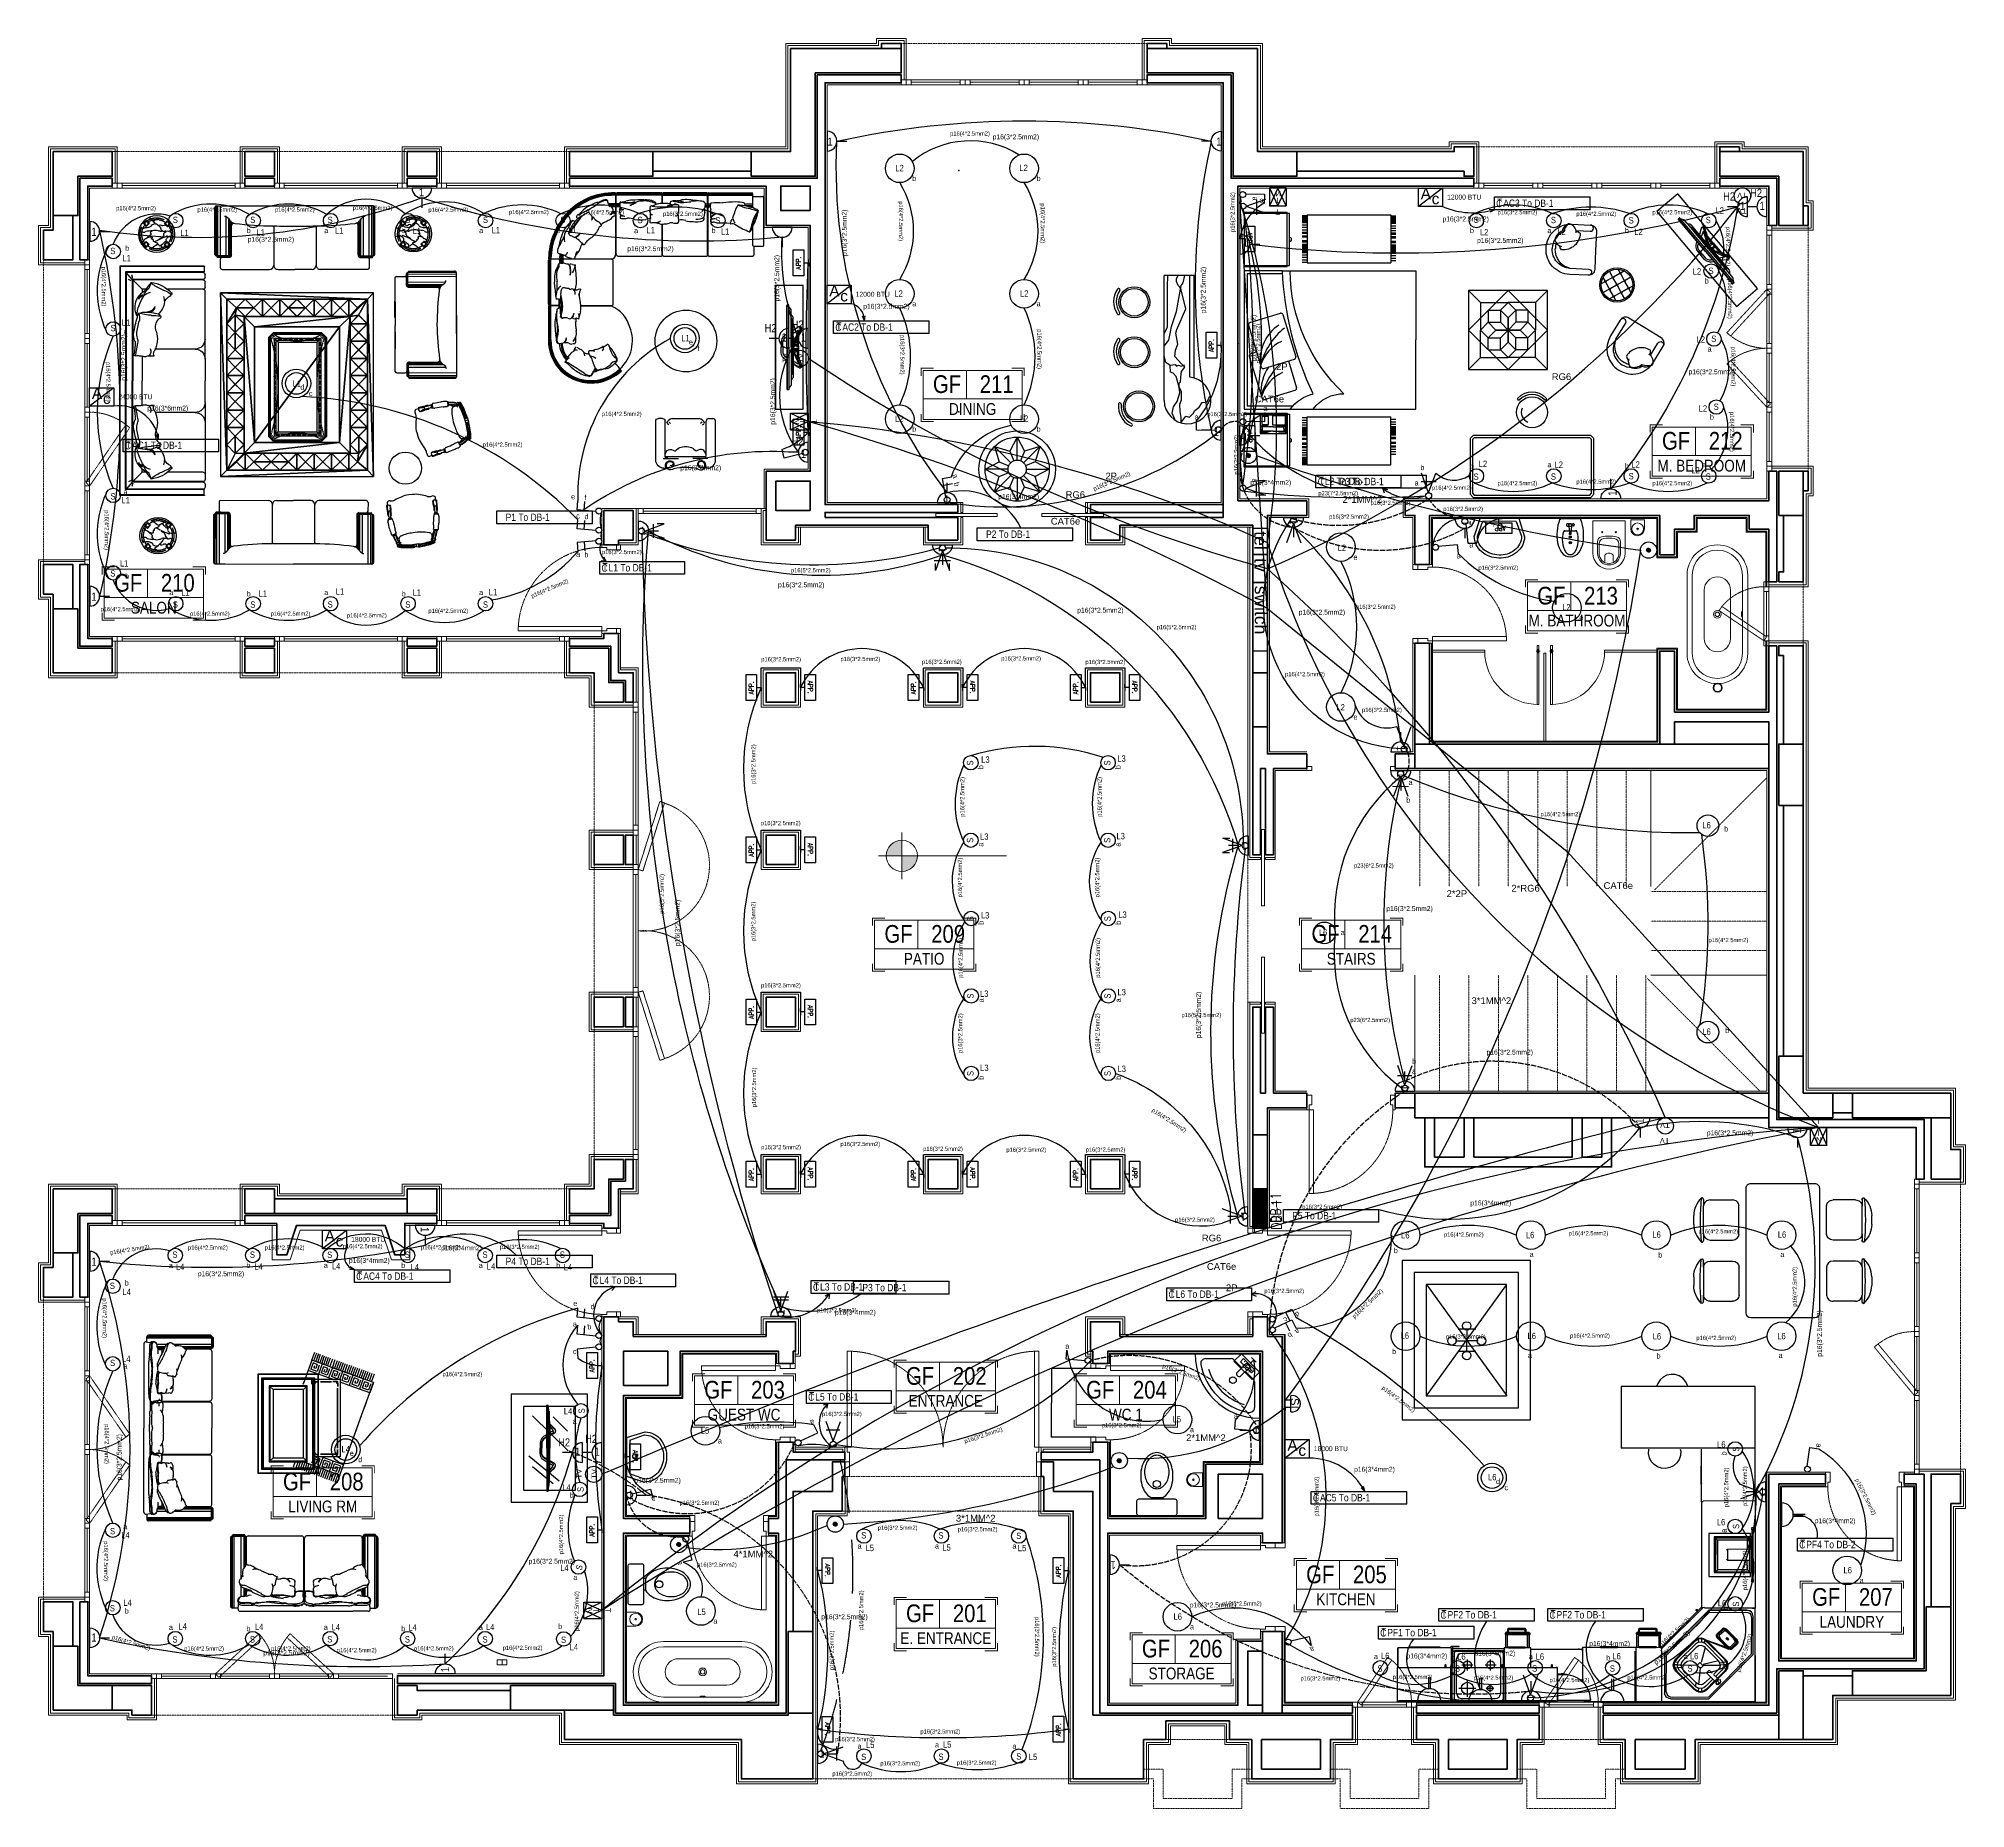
# Model space of a CAD drawing. Header units: inches. Extents: x 23642 to 146359, y -5490 to 33031.
# Drawn here: x 23642 to 46042, y 8618 to 29189 of the extents above; entities that cross this region are included whole.
import ezdxf
from ezdxf.enums import TextEntityAlignment as Align

# ---------------------------------------------------------------- set-up
doc = ezdxf.new("R2010")
doc.units = ezdxf.units.IN
doc.header["$LTSCALE"] = 5
doc.header["$MEASUREMENT"] = 0
for name, pattern in [('120', [200000, 100000, 100000]), ('ACAD_ISO02W100', [15, 12, -3]), ('DASHED', [0.75, 0.5, -0.25]), ('ELGO_LTYPE0', [0]), ('Hidden (½x)', [0.1875, 0.125, -0.0625])]:
    doc.linetypes.add(name, pattern=pattern)
for name, color, linetype, lineweight in [('00-glass', 140, 'Continuous', 15), ('00-marble', 105, 'Continuous', 20), ('00-PLASTER', 103, 'Continuous', 15), ('00-structure', 7, 'Continuous', 50), ('00-wall15-20', 30, 'Continuous', 40), ('00-wood', 35, 'Continuous', 18), ('00_Annotation', 231, 'Continuous', 15), ('01-elevation3', 8, 'Continuous', 13), ('_att-Text', 241, 'Continuous', 20), ('_hidden', 253, 'Hidden (½x)', 9), ('equipments', 137, 'Continuous', 13), ('light', 30, 'Continuous', 0), ('section2', 5, 'Continuous', 35)]:
    doc.layers.add(name, color=color, linetype=linetype, lineweight=lineweight)
for name, color, linetype in [('1lowpower', 4, 'Continuous'), ('1power', 2, 'Continuous'), ('2D', 7, 'Continuous'), ('3D_MESH', 7, 'Continuous'), ('dwgmodels.com', 250, 'Continuous'), ('ESYALAR', 125, 'Continuous'), ('furn', 7, 'Continuous'), ('furniture _san', 36, 'Continuous'), ('Lighting', 3, 'Continuous'), ('LowPower', 4, 'Continuous'), ('meuble', 252, 'Continuous'), ('PENCERE', 3, 'Continuous'), ('Power', 2, 'Continuous'), ('WALL1', 7, 'Continuous'), ('WINDOW', 8, 'Continuous')]:
    doc.layers.add(name, color=color, linetype=linetype)
doc.styles.add('ROMANC', font='romanc', dxfattribs={"height": 0.3})
doc.styles.add('ROMANS', font='')
doc.styles.get("Standard").update_dxf_attribs({"font": 'arial.ttf'})
doc.styles.add('STYLE5', font='', dxfattribs={"height": 20})
doc.styles.get('ROMANS').set_extended_font_data('Arial Narrow')
doc.styles.get('STYLE5').set_extended_font_data('Arial Narrow')
doc.dimstyles.get("Standard").update_dxf_attribs({"dimtxt": 0.18, "dimasz": 0.18, "dimexe": 0.18, "dimexo": 0.0625, "dimgap": 0.09, "dimtad": 0, "dimtih": 1, "dimtoh": 1, "dimdec": 4, "dimzin": 0, "dimdsep": 46, "dimtxsty": 'Standard', "dimcen": 0.09, "dimadec": 0, "dimazin": 0, "dimtfac": 1, "dimtdec": 4, "dimtofl": 0, "dimtmove": 0, "dimatfit": 3, "dimfxl": 1, "dimtolj": 1, "dimtzin": 0, "dimarcsym": 0})
pattern_1 = [(45, (-155.68572, -240.02844), (-0.2245064, 0.2245064), [])]
pattern_2 = [(45, (-138.007536, -211.5), (-0.0112253202, 0.0112253202), []), (135, (-138.007536, -211.5), (-0.0112253202, -0.0112253202), [])]

# ---------------------------------------------------------------- blocks, each defined once
blk = doc.blocks.new('door 80x150')
at = {"layer": '00-wood'}
for points in [[(0, 800), (0, 775), (-50, 775), (-50, 750), (-150, 750), (-150, 800)], [(0, 0), (0, 25), (-50, 25), (-50, 50), (-150, 50), (-150, 0)], [(0, 70), (750, 70), (750, 25), (0, 25)]]:
    blk.add_lwpolyline(points, close=True, dxfattribs=at)
at = {"layer": '_hidden'}
blk.add_arc((-1, 23), 752, 3.6181, 89.9248, dxfattribs=at)
blk = doc.blocks.new('door 900x150')
at = {"layer": '00-wood'}
for points in [[(70, 0), (70, 850), (25, 850), (25, 0)], [(0, 0), (25, 0), (25, -50), (50, -50), (50, -150), (0, -150)], [(900, 0), (875, 0), (875, -50), (850, -50), (850, -150), (900, -150)]]:
    blk.add_lwpolyline(points, close=True, dxfattribs=at)
at = {"layer": '_hidden'}
blk.add_arc((23, -1), 852, 0.0583, 86.8267, dxfattribs=at)
blk = doc.blocks.new('small window kitchen')
at = {"layer": '00-glass'}
for points in [[(0, -50), (-50, -50), (-50, 0), (0, 0)], [(0, 0), (50, 0), (50, -50), (0, -50)], [(500, 0), (50, 0), (50, -50), (500, -50)], [(500, 0), (550, 0), (550, -50), (500, -50)], [(550, -50), (600, -50), (600, 0), (550, 0)]]:
    blk.add_lwpolyline(points, close=True, dxfattribs=at)
for points in [[(500, -25), (50, -25)], [(550, -50), (500, -50), (500, 0), (550, 0)]]:
    blk.add_lwpolyline(points, dxfattribs=at)
at = {"layer": '_hidden'}
blk.add_lwpolyline([(0, 0), (308, 456), (349, 428), (41, -28)], close=True, dxfattribs=at)
blk.add_arc((-12, -3), 562, 0.2746, 50.0217, dxfattribs=at)
blk = doc.blocks.new('entrance door plan')
at = {"layer": '00-wood'}
for points in [[(-930, 300), (-930, 1275), (-975, 1275), (-975, 300)], [(930, 300), (930, 1275), (975, 1275), (975, 300)], [(-1000, 300), (-975, 300), (-975, 250), (-950, 250), (-950, 150), (-1000, 150)], [(1000, 300), (975, 300), (975, 250), (950, 250), (950, 150), (1000, 150)]]:
    blk.add_lwpolyline(points, close=True, dxfattribs=at)
at = {"layer": '_hidden'}
for centre, start, end in [((-977, 299), 0.0473, 87.2463), ((977, 299), 92.7537, 179.9527)]:
    blk.add_arc(centre, 977, start, end, dxfattribs=at)
blk = doc.blocks.new('ROOM TAG')
at = {"layer": '00_Annotation', "lineweight": 25, "const_width": 10}
for points in [[(-333, 312), (-461, 312), (-461, 235)], [(460, 312), (589, 312), (589, 235)], [(-333, -229), (-461, -229), (-461, -152)], [(460, -229), (589, -229), (589, -152)]]:
    blk.add_lwpolyline(points, dxfattribs=at)
at = {"layer": '00_Annotation'}
blk.add_lwpolyline([(-440, 291), (568, 291), (568, -208), (-440, -208)], close=True, dxfattribs=at)
blk.add_lwpolyline([(-440, 291), (-440, -208)], dxfattribs=at)
at = {"layer": '_att-Text', "transparency": 33554687}
for points in [[(-440, 291), (568, 291)], [(-440, 0), (568, 0)]]:
    blk.add_lwpolyline(points, dxfattribs=at)
blk.add_lwpolyline([(-440, 291), (0, 291), (0, 0), (-440, 0)], close=True, dxfattribs=at)
at = {"layer": '00_Annotation', "style": 'STYLE5'}
for tag, height, p in [('FL', 180, (-197, 151)), ('#', 180, (308, 151)), ('NAME', 120, (64, -102))]:
    blk.add_attdef(tag, text='', height=height, dxfattribs=at).set_placement(p, align=Align.MIDDLE_CENTER)
blk = doc.blocks.new('light')
at = {"layer": 'light'}
for radius in [75, 65]:
    blk.add_circle((0, 0), radius, dxfattribs=at)
blk = doc.blocks.new('rtert')
at = {"layer": 'Lighting'}
for p, q in [((-43768, 25203), (-43768, 25261)), ((-43692, 24985), (-43692, 25420)), ((-43692, 25420), (-43515, 25420)), ((-43515, 25420), (-43515, 24985)), ((-43768, 25203), (-43768, 25145)), ((-43692, 25203), (-43768, 25203)), ((-43515, 24985), (-43692, 24985))]:
    blk.add_line(p, q, dxfattribs=at)
at = {"layer": 'Lighting', "style": 'ROMANC', "width": 0.8}
blk.add_text('APP.', height=81.6, rotation=270, dxfattribs=at).set_placement((-43643, 25319))
blk = doc.blocks.new('terte')
at = {"layer": 'Lighting'}
for p, q in [((-46824, 23230), (-46810, 23383)), ((-46707, 23220), (-46693, 23371)), ((-46507, 23201), (-46824, 23230))]:
    blk.add_line(p, q, dxfattribs=at)
blk.add_circle((-46457, 23209), 50.1, dxfattribs=at)
at = {"layer": 'Lighting', "style": 'ROMANS'}
for s, rotation, p in [('a', 4.5649, (-46835, 23403)), ('b', 2.798, (-46697, 23392))]:
    blk.add_text(s, height=88.3, rotation=rotation, dxfattribs=at).set_placement(p)
blk = doc.blocks.new('*D51')
at = {"color": 0, "lineweight": -2, "transparency": 16777216}
for p, q in [((35991, 13732), (35415, 13732)), ((35416, 13732), (35416, 13332)), ((35416, 12932), (35416, 13332)), ((35933, 12932), (35415, 12932))]:
    blk.add_line(p, q, dxfattribs=at)
at = {"color": 0, "transparency": 16777216}
for points in [[(35416, 13732), (35416, 13732), (35416, 13732)], [(35416, 12932), (35416, 12932), (35416, 12932)]]:
    blk.add_solid(points, dxfattribs=at)
at = {"layer": 'Defpoints', "color": 0, "transparency": 16777216}
for p in [(35416, 13732), (35991, 13732), (35933, 12932)]:
    blk.add_point(p, dxfattribs=at)
at = {"color": 0, "transparency": 16777216, "insert": (35416, 13332), "char_height": 0.18, "attachment_point": 5}
blk.add_mtext('\\A1;800.0000', dxfattribs=at)
blk = doc.blocks.new('*D52')
at = {"color": 0, "lineweight": -2, "transparency": 16777216}
for p, q in [((39494, 26491), (39654, 26491)), ((39654, 26491), (39654, 25687)), ((39654, 24883), (39654, 25687)), ((39494, 24883), (39654, 24883))]:
    blk.add_line(p, q, dxfattribs=at)
at = {"color": 0, "transparency": 16777216}
for points in [[(39654, 26491), (39654, 26491), (39654, 26491)], [(39654, 24883), (39654, 24883), (39654, 24883)]]:
    blk.add_solid(points, dxfattribs=at)
at = {"layer": 'Defpoints', "color": 0, "transparency": 16777216}
for p in [(39494, 26491), (39654, 26491), (39494, 24883)]:
    blk.add_point(p, dxfattribs=at)
at = {"color": 0, "transparency": 16777216, "insert": (39654, 25687), "char_height": 0.18, "attachment_point": 5}
blk.add_mtext('\\A1;1608.0560', dxfattribs=at)
blk = doc.blocks.new('tv table23')
at = {"color": 0}
blk.add_lwpolyline([(0, -900), (400, -900), (400, 900), (0, 900), (0, -900)], dxfattribs=at)
blk = doc.blocks.new('LG-55-la6208-4 top')
at = {"layer": 'dwgmodels.com', "color": 0}
for p, q in [((0, 0), (-139, 0)), ((0, 0), (139, 0)), ((0, -163), (-616, -163)), ((0, -140), (-613, -140)), ((0, -168), (-609, -168)), ((0, -105), (-473, -105)), ((0, -77), (-432, -77)), ((0, -89), (-389, -89)), ((0, -77), (432, -77)), ((0, -89), (389, -89)), ((0, -105), (473, -105)), ((0, -140), (613, -140)), ((0, -163), (616, -163)), ((0, -168), (609, -168))]:
    blk.add_line(p, q, dxfattribs=at)
for points in [[(-139, 0, -0.087489), (-151, 2, -0.012567), (-221, 29, 0.010337), (-258, 44, 0.091985), (-266, 46, 0.050664), (-280, 44, 0.157379), (-293, 37), (-300, 25, 0.203619), (-301, 14)], [(-301, 14, 0.03963), (-289, -12), (-244, -77)], [(-300, 25), (-296, 30, -0.176327), (-288, 34, -0.124023), (-276, 33), (-156, -15, -0.043017), (-146, -20, 0.007168), (-119, -37, 0.035791), (-88, -52, 0.053078), (-45, -64), (-38, -64)], [(-297, 23), (-294, 28, -0.176327), (-288, 31, -0.122846), (-277, 30), (-158, -18, -0.043017), (-147, -23, 0.007168), (-120, -39, 0.035791), (-89, -55, 0.053299), (-45, -67), (-38, -68)], [(-44, -74), (-44, -70), (-59, -68, -0.030959), (-103, -57, -0.025373), (-132, -46, -0.003627), (-148, -40, 0.002957), (-237, -1, 0.075709), (-242, 0, 0.421822), (-244, -2, 0.125069), (-243, -6), (-202, -76)], [(300, 25), (296, 30, 0.176327), (288, 34, 0.124023), (276, 33), (156, -15, 0.043017), (146, -20, -0.007168), (119, -37, -0.035791), (88, -52, -0.053078), (45, -64), (38, -64)], [(297, 23), (294, 28, 0.176327), (288, 31, 0.122846), (277, 30), (158, -18, 0.043017), (147, -23, -0.007168), (120, -39, -0.035791), (89, -55, -0.053299), (45, -67), (38, -68)], [(44, -74), (44, -70), (59, -68, 0.030959), (103, -57, 0.025373), (132, -46, 0.003627), (148, -40, -0.002957), (237, -1, -0.075709), (242, 0, -0.421822), (244, -2, -0.125069), (243, -6), (202, -76)], [(139, 0, 0.087489), (151, 2, 0.012567), (221, 29, -0.010337), (258, 44, -0.091985), (266, 46, -0.050664), (280, 44, -0.157379), (293, 37), (300, 25, -0.203619), (301, 14)], [(301, 14, -0.03963), (289, -12), (244, -77)], [(-432, -77, 0.185144), (-446, -84, -0.014846), (-455, -93, -0.123556), (-479, -107, -0.051646), (-481, -108), (-542, -108, 0.115088), (-556, -111), (-595, -140)], [(-389, -89), (-392, -91, 0.150292), (-393, -96), (-393, -102), (0, -102)], [(-193, -168), (-174, -197, 0.052137), (-174, -197, 0.127134), (-121, -241, 0.092146), (-83, -251, 0.038202)], [(0, -227), (-69, -227, -0.149981), (-114, -213, -0.12639), (-153, -168, 0.883679)], [(-38, -15, -0.048999), (-42, -17, -0.126237), (-48, -18), (-150, -18)], [(-45, -64), (-39, -19, -0.06881), (-38, -15, -0.311157), (-17, -1), (0, -1)], [(0, -5), (-17, -5, 0.176327), (-27, -9, 0.18738), (-36, -27), (-38, -74)], [(45, -64), (39, -19, 0.06881), (38, -15, 0.311157), (17, -1), (0, -1)], [(0, -5), (17, -5, -0.176327), (27, -9, -0.18738), (36, -27), (38, -74)], [(389, -89), (392, -91, -0.150292), (393, -96), (393, -102), (0, -102)], [(0, -227), (69, -227, 0.149981), (114, -213, 0.12639), (153, -168, -0.883679)], [(38, -15, 0.048999), (42, -17, 0.126237), (48, -18), (150, -18)], [(193, -168), (174, -197, -0.052137), (174, -197, -0.127134), (121, -241, -0.092146), (83, -251, -0.038202)], [(432, -77, -0.185144), (446, -84, 0.014846), (455, -93, 0.123556), (479, -107, 0.051646), (481, -108), (542, -108, -0.115088), (556, -111), (595, -140)]]:
    blk.add_lwpolyline(points, format="xyb", dxfattribs=at)
for points in [[(-616, -142), (-616, -162)], [(-387, -102), (-387, -98), (-389, -98), (-389, -102)], [(-381, -102), (-381, -98), (-383, -98), (-383, -102)], [(-375, -102), (-375, -98), (-377, -98), (-377, -102)], [(-369, -102), (-369, -98), (-370, -98), (-370, -102)], [(-363, -102), (-363, -98), (-364, -98), (-364, -102)], [(-356, -102), (-356, -98), (-358, -98), (-358, -102)], [(-350, -102), (-350, -98), (-352, -98), (-352, -102)], [(-344, -102), (-344, -98), (-346, -98), (-346, -102)], [(-338, -102), (-338, -98), (-340, -98), (-340, -102)], [(-332, -102), (-332, -98), (-334, -98), (-334, -102)], [(-326, -102), (-326, -98), (-327, -98), (-327, -102)], [(-320, -102), (-320, -98), (-321, -98), (-321, -102)], [(-313, -102), (-313, -98), (-315, -98), (-315, -102)], [(-307, -102), (-307, -98), (-309, -98), (-309, -102)], [(-301, -102), (-301, -98), (-303, -98), (-303, -102)], [(-295, -102), (-295, -98), (-297, -98), (-297, -102)], [(-289, -102), (-289, -98), (-291, -98), (-291, -102)], [(-283, -102), (-283, -98), (-285, -98), (-285, -102)], [(-277, -102), (-277, -98), (-278, -98), (-278, -102)], [(-271, -102), (-271, -98), (-272, -98), (-272, -102)], [(-264, -102), (-264, -98), (-266, -98), (-266, -102)], [(-258, -102), (-258, -98), (-260, -98), (-260, -102)], [(-252, -102), (-252, -98), (-254, -98), (-254, -102)], [(-246, -102), (-246, -98), (-248, -98), (-248, -102)], [(-240, -102), (-240, -98), (-242, -98), (-242, -102)], [(-234, -102), (-234, -98), (-235, -98), (-235, -102)], [(-228, -102), (-228, -98), (-229, -98), (-229, -102)], [(-221, -102), (-221, -98), (-223, -98), (-223, -102)], [(-215, -102), (-215, -98), (-217, -98), (-217, -102)], [(-209, -102), (-209, -98), (-211, -98), (-211, -102)], [(-203, -102), (-203, -98), (-205, -98), (-205, -102)], [(-197, -102), (-197, -98), (-199, -98), (-199, -102)], [(-191, -102), (-191, -98), (-193, -98), (-193, -102)], [(-185, -102), (-185, -98), (-186, -98), (-186, -102)], [(-179, -102), (-179, -98), (-180, -98), (-180, -102)], [(-172, -102), (-172, -98), (-174, -98), (-174, -102)], [(-166, -102), (-166, -98), (-168, -98), (-168, -102)], [(-160, -102), (-160, -98), (-162, -98), (-162, -102)], [(-154, -102), (-154, -98), (-156, -98), (-156, -102)], [(-148, -102), (-148, -98), (-150, -98), (-150, -102)], [(-142, -102), (-142, -98), (-143, -98), (-143, -102)], [(-136, -102), (-136, -98), (-137, -98), (-137, -102)], [(-129, -102), (-129, -98), (-131, -98), (-131, -102)], [(-123, -102), (-123, -98), (-125, -98), (-125, -102)], [(-117, -102), (-117, -98), (-119, -98), (-119, -102)], [(-111, -102), (-111, -98), (-113, -98), (-113, -102)], [(-105, -102), (-105, -98), (-107, -98), (-107, -102)], [(-99, -102), (-99, -98), (-101, -98), (-101, -102)], [(-93, -102), (-93, -98), (-94, -98), (-94, -102)], [(-87, -102), (-87, -98), (-88, -98), (-88, -102)], [(-83, -251), (0, -251)], [(-80, -102), (-80, -98), (-82, -98), (-82, -102)], [(-74, -102), (-74, -98), (-76, -98), (-76, -102)], [(-68, -102), (-68, -98), (-70, -98), (-70, -102)], [(-62, -102), (-62, -98), (-64, -98), (-64, -102)], [(-56, -102), (-56, -98), (-58, -98), (-58, -102)], [(-50, -102), (-50, -98), (-51, -98), (-51, -102)], [(-44, -102), (-44, -98), (-45, -98), (-45, -102)], [(-37, -102), (-37, -98), (-39, -98), (-39, -102)], [(-31, -102), (-31, -98), (-33, -98), (-33, -102)], [(83, -251), (0, -251)], [(31, -102), (31, -98), (33, -98), (33, -102)], [(37, -102), (37, -98), (39, -98), (39, -102)], [(44, -102), (44, -98), (45, -98), (45, -102)], [(50, -102), (50, -98), (51, -98), (51, -102)], [(56, -102), (56, -98), (58, -98), (58, -102)], [(62, -102), (62, -98), (64, -98), (64, -102)], [(68, -102), (68, -98), (70, -98), (70, -102)], [(74, -102), (74, -98), (76, -98), (76, -102)], [(80, -102), (80, -98), (82, -98), (82, -102)], [(87, -102), (87, -98), (88, -98), (88, -102)], [(93, -102), (93, -98), (94, -98), (94, -102)], [(99, -102), (99, -98), (101, -98), (101, -102)], [(105, -102), (105, -98), (107, -98), (107, -102)], [(111, -102), (111, -98), (113, -98), (113, -102)], [(117, -102), (117, -98), (119, -98), (119, -102)], [(123, -102), (123, -98), (125, -98), (125, -102)], [(129, -102), (129, -98), (131, -98), (131, -102)], [(136, -102), (136, -98), (137, -98), (137, -102)], [(142, -102), (142, -98), (143, -98), (143, -102)], [(148, -102), (148, -98), (150, -98), (150, -102)], [(154, -102), (154, -98), (156, -98), (156, -102)], [(160, -102), (160, -98), (162, -98), (162, -102)], [(166, -102), (166, -98), (168, -98), (168, -102)], [(172, -102), (172, -98), (174, -98), (174, -102)], [(179, -102), (179, -98), (180, -98), (180, -102)], [(185, -102), (185, -98), (186, -98), (186, -102)], [(191, -102), (191, -98), (193, -98), (193, -102)], [(197, -102), (197, -98), (199, -98), (199, -102)], [(203, -102), (203, -98), (205, -98), (205, -102)], [(209, -102), (209, -98), (211, -98), (211, -102)], [(215, -102), (215, -98), (217, -98), (217, -102)], [(221, -102), (221, -98), (223, -98), (223, -102)], [(228, -102), (228, -98), (229, -98), (229, -102)], [(234, -102), (234, -98), (235, -98), (235, -102)], [(240, -102), (240, -98), (242, -98), (242, -102)], [(246, -102), (246, -98), (248, -98), (248, -102)], [(252, -102), (252, -98), (254, -98), (254, -102)], [(258, -102), (258, -98), (260, -98), (260, -102)], [(264, -102), (264, -98), (266, -98), (266, -102)], [(271, -102), (271, -98), (272, -98), (272, -102)], [(277, -102), (277, -98), (278, -98), (278, -102)], [(283, -102), (283, -98), (285, -98), (285, -102)], [(289, -102), (289, -98), (291, -98), (291, -102)], [(295, -102), (295, -98), (297, -98), (297, -102)], [(301, -102), (301, -98), (303, -98), (303, -102)], [(307, -102), (307, -98), (309, -98), (309, -102)], [(313, -102), (313, -98), (315, -98), (315, -102)], [(320, -102), (320, -98), (321, -98), (321, -102)], [(326, -102), (326, -98), (327, -98), (327, -102)], [(332, -102), (332, -98), (334, -98), (334, -102)], [(338, -102), (338, -98), (340, -98), (340, -102)], [(344, -102), (344, -98), (346, -98), (346, -102)], [(350, -102), (350, -98), (352, -98), (352, -102)], [(356, -102), (356, -98), (358, -98), (358, -102)], [(363, -102), (363, -98), (364, -98), (364, -102)], [(369, -102), (369, -98), (370, -98), (370, -102)], [(375, -102), (375, -98), (377, -98), (377, -102)], [(381, -102), (381, -98), (383, -98), (383, -102)], [(387, -102), (387, -98), (389, -98), (389, -102)], [(616, -142), (616, -162)]]:
    blk.add_lwpolyline(points, dxfattribs=at)
for centre, radius in [((-20, -61), 9.83), ((-20, -22), 8.15), ((20, -61), 9.83), ((20, -22), 8.15)]:
    blk.add_circle(centre, radius, dxfattribs=at)
for centre, radius, start, end in [((-613, -142), 2.56, 90, 180), ((-609, -162), 6.82, 180, 270), ((-17, -9243), 9169, 89.8929, 91.4168), ((17, -9243), 9169, 88.5832, 90.1071), ((609, -162), 6.82, 270, 0), ((613, -142), 2.56, 0, 90)]:
    blk.add_arc(centre, radius, start, end, dxfattribs=at)
blk = doc.blocks.new('tv t2')
at = {"color": 0}
blk.add_blockref('tv table23', (0, 0), dxfattribs=at)
at = {"color": 0, "rotation": 90}
blk.add_blockref('LG-55-la6208-4 top', (66, 0), dxfattribs=at)
blk = doc.blocks.new('COUCH3')
at = {"layer": 'furn'}
for p, q in [((-1.154, 2.736), (-1.504, 2.736)), ((-1.504, 2.726), (-1.067, 2.726)), ((-1.504, 2.715), (-1.067, 2.715)), ((-1.504, 2.705), (-1.067, 2.705)), ((-1.078, 2.736), (-1.154, 2.736)), ((-1.067, 2.726), (-1.067, 2.602)), ((-1.063, 2.726), (-0.482, 2.726)), ((-1.063, 2.726), (-1.063, 2.602)), ((-1.063, 2.715), (-0.482, 2.715)), ((-1.063, 2.705), (-0.482, 2.705)), ((-1.053, 2.736), (-0.492, 2.736)), ((-0.482, 2.555), (-0.482, 2.726)), ((-0.478, 2.555), (-0.478, 2.726)), ((-0.478, 2.726), (-0.468, 2.726)), ((-0.478, 2.715), (-0.468, 2.715)), ((-0.478, 2.705), (-0.468, 2.705)), ((-1.104, 2.602), (-0.99, 2.602)), ((-0.482, 2.597), (-0.538, 2.597)), ((-0.482, 2.568), (-0.532, 2.568)), ((-0.482, 2.561), (-0.532, 2.561)), ((-0.482, 2.557), (-0.532, 2.557)), ((-0.482, 2.555), (-0.532, 2.555)), ((-0.482, 2.578), (-0.531, 2.578)), ((-0.482, 1.935), (-0.482, 2.555)), ((-0.478, 1.936), (-0.478, 2.555)), ((-1.075, 1.935), (-1.075, 2.326)), ((-1.071, 1.935), (-1.071, 2.326)), ((-1.05, 1.914), (-0.503, 1.914)), ((-0.44, 1.855), (-0.44, 1.302)), ((-0.419, 1.88), (-0.01, 1.88)), ((-0.419, 1.876), (-0.01, 1.876)), ((-0.01, 1.88), (0.352, 1.88)), ((-0.01, 1.876), (0.351, 1.876)), ((0.33, 1.291), (0.331, 1.896)), ((0.341, 1.291), (0.341, 1.896)), ((0.351, 1.291), (0.352, 1.896)), ((0.362, 1.302), (0.362, 1.865)), ((-0.44, 1.276), (-0.44, 0.725)), ((-0.429, 1.291), (-0.035, 1.291)), ((-0.429, 1.287), (-0.035, 1.287)), ((0.226, 1.378), (0.222, 1.34)), ((0.227, 1.291), (0.351, 1.291)), ((0.227, 1.287), (0.351, 1.287)), ((0.33, 0.715), (0.33, 1.287)), ((0.341, 0.715), (0.341, 1.287)), ((0.351, 0.715), (0.351, 1.287)), ((0.361, 0.725), (0.362, 1.276)), ((0.18, 0.677), (0.18, 0.748)), ((0.184, 0.715), (0.184, 0.748)), ((0.19, 0.715), (0.19, 0.748)), ((0.199, 0.715), (0.199, 0.748)), ((0.22, 0.715), (0.22, 0.744)), ((-0.44, 0.7), (-0.44, 0.14)), ((-0.429, 0.715), (0.351, 0.715)), ((-0.429, 0.71), (0.351, 0.71)), ((0.184, 0.677), (0.184, 0.71)), ((0.19, 0.677), (0.19, 0.71)), ((0.199, 0.678), (0.199, 0.71)), ((0.22, 0.681), (0.22, 0.71)), ((0.33, 0.141), (0.33, 0.71)), ((0.34, 0.141), (0.341, 0.71)), ((0.351, 0.17), (0.351, 0.71)), ((0.36, 0.151), (0.36, 0.7)), ((-0.316, 0.13), (-0.429, 0.13)), ((-0.316, 0.13), (-0.316, 0.01)), ((-0.305, 0.141), (-0.058, 0.141)), ((-0.305, 0), (0.305, 0)), ((0.17, 0.141), (0.35, 0.141)), ((0.18, 0.141), (0.18, 0.177)), ((0.186, 0.141), (0.186, 0.199)), ((0.192, 0.141), (0.192, 0.222)), ((0.199, 0.141), (0.199, 0.239)), ((0.221, 0.243), (0.221, 0.141)), ((0.316, 0.141), (0.316, 0.01)), ((0.351, 0.141), (0.351, 0.17))]:
    blk.add_line(p, q, dxfattribs=at)
for centre, radius, start, end in [((-1.516, 2.193), 0.543, 88.7759, 134.9028), ((-1.516, 2.193), 0.533, 88.7759, 134.9028), ((-1.516, 2.193), 0.522, 88.7759, 134.9028), ((-1.516, 2.193), 0.512, 88.7759, 134.9028), ((-1.078, 2.726), 0.0105, 0, 90), ((-1.065, 2.726), 0.0021, 0, 180), ((-1.053, 2.726), 0.0105, 90, 180), ((-0.492, 2.726), 0.0105, 0, 90), ((-0.48, 2.726), 0.00198, 0, 180), ((-0.468, 2.726), 0.0105, 88.4525, 180), ((-0.491, 1.866), 0.839, 48.8779, 88.4869), ((-0.491, 1.866), 0.86, 48.8779, 88.4869), ((-0.491, 1.866), 0.849, 48.8779, 88.4869), ((-0.491, 1.866), 0.87, 48.8779, 88.4525), ((-1.502, 2.195), 0.551, 136.0484, 187.8736), ((-1.502, 2.195), 0.541, 136.0484, 224.481), ((-1.502, 2.195), 0.53, 136.0484, 224.6381), ((-1.502, 2.195), 0.52, 136.0484, 224.7731), ((-7.722, 6), 6.884, 327.3182, 328.9831), ((-1.501, 2.139), 0.467, 133.9658, 153.3117), ((-1.881, 2.551), 0.0941, 305.9725, 345.9677), ((-1.871, 2.519), 0.082, 306.801, 6.9767), ((-1.857, 2.405), 0.141, 28.8861, 61.4371), ((-1.533, 2.27), 0.33, 92.8403, 133.8124), ((-1.819, 2.32), 0.195, 30.5619, 70.0504), ((-1.533, 2.25), 0.33, 92.7352, 130.3238), ((-1.533, 2.242), 0.33, 92.5741, 128.897), ((-1.533, 2.233), 0.33, 92.2952, 127.2496), ((-1.454, 2.429), 0.105, 152.849, 172.5471), ((-1.52, 2.605), 0.0291, 81.7797, 169.7298), ((-1.514, 2.588), 0.0409, 90.6773, 146.831), ((-1.389, 2.594), 0.16, 174.1952, 202.5574), ((-1.632, 2.508), 0.0911, 339.6145, 15.7366), ((-1.49, 2.583), 0.074, 222.7659, 278.8176), ((-1.459, 2.647), 0.139, 235.4776, 261.4897), ((-1.529, 3.059), 0.425, 271.7878, 280.6008), ((-1.502, 2.511), 0.119, 66.7318, 96.0977), ((-1.373, 3.055), 0.433, 255.2262, 269.7777), ((-1.385, 2.9), 0.289, 255.9085, 287.6041), ((-1.139, 0.542), 2.123, 95.1559, 98.4558), ((-1.323, 2.378), 0.25, 85.9064, 102.013), ((-1.309, 2.299), 0.357, 76.6033, 93.2502), ((-1.166, 1.932), 0.709, 90.6916, 101.3195), ((-1.194, 2.036), 0.598, 83.2516, 99.9618), ((-1.198, 2.468), 0.0379, 143.3914, 220.3479), ((-1.203, 2.56), 0.0263, 125.6756, 216.1214), ((-1.392, 2.531), 0.169, 346.073, 4.5179), ((-1.256, 2.148), 0.499, 74.7285, 86.6474), ((-1.204, 2.554), 0.022, 86.1064, 204.221), ((-1.022, 0.672), 1.92, 92.57, 95.8639), ((-0.968, 4.52), 1.954, 262.6425, 267.3622), ((-1.091, 2.893), 0.336, 250.6644, 263.7052), ((-1.081, 2.957), 0.401, 263.2037, 290.0132), ((-1.131, 2.604), 0.0273, 329.315, 74.2337), ((-1.048, 2.196), 0.398, 74.7022, 98.6336), ((-1.243, 4.784), 2.224, 274.7675, 277.735), ((-1.517, 2.635), 0.528, 354.9592, 359.251), ((-0.969, 2.625), 0.0202, 83.5211, 172.7233), ((-0.992, 2.396), 0.251, 73.0542, 84.0707), ((-0.957, 3.249), 0.606, 270.8538, 279.9258), ((-0.92, 2.431), 0.151, 68.6515, 98.6847), ((-0.85, 2.819), 0.195, 249.1882, 273.6349), ((-0.981, 2.426), 0.224, 43.0218, 62.8665), ((-0.869, 2.547), 0.025, 347.0026, 81.8254), ((-0.831, 2.459), 0.0299, 160.9785, 210.0905), ((-0.89, 2.491), 0.0377, 323.8707, 12.3229), ((-0.882, 3.36), 0.708, 272.371, 279.2772), ((-1.116, 2.571), 0.273, 344.7849, 353.819), ((-0.84, 3.255), 0.631, 270.1974, 276.9788), ((-0.835, -0.205), 2.867, 86.6874, 88.6439), ((-0.69, 2.243), 0.392, 85.3216, 100.7344), ((-0.642, 2.739), 0.283, 261.3805, 285.9593), ((-0.628, 2.664), 0.212, 254.7578, 288.3694), ((-0.692, 2.45), 0.207, 57.3733, 83.8186), ((-0.737, 2.189), 0.451, 69.0824, 79.8777), ((0.383, 4.754), 2.357, 244.2948, 245.8502), ((-0.562, 2.651), 0.0519, 248.2857, 293.6982), ((-0.539, 2.672), 0.0627, 228.6311, 267.2515), ((-0.558, 2.641), 0.0349, 238.2175, 296.4008), ((-0.568, 2.493), 0.0262, 279.1993, 23.5192), ((-0.582, 2.453), 0.0404, 330.0282, 17.6632), ((-0.612, 2.545), 0.0799, 327.9136, 6.7715), ((-0.617, 2.56), 0.0879, 11.2981, 30.1479), ((-0.455, 2.562), 0.0777, 168.6663, 184.9467), ((-0.488, 2.012), 0.585, 82.4453, 88.9616), ((-0.456, 2.343), 0.236, 80.3012, 95.3942), ((-0.46, 2.325), 0.243, 80.4486, 94.2495), ((-0.457, 2.372), 0.192, 79.3887, 96.273), ((-0.461, 2.353), 0.205, 79.4635, 94.5939), ((-0.463, 2.293), 0.262, 81.5955, 93.1718), ((-0.423, 2.43), 0.0521, 147.1233, 203.3721), ((-0.438, 2.453), 0.0289, 140.7401, 196.9467), ((-0.387, 2.468), 0.0739, 141.7576, 178.1438), ((-0.434, 2.511), 0.011, 30.9908, 162.6368), ((-0.585, 2.629), 0.177, 330.8715, 348.1567), ((-0.39, 2.537), 0.0408, 171.3649, 266.6876), ((-0.384, 2.596), 0.0269, 89.931, 186.0228), ((-0.392, 2.48), 0.143, 70.0458, 86.9458), ((0.49, 4.073), 1.68, 240.2517, 245.9968), ((-0.107, 3.218), 0.649, 248.6214, 261.322), ((-0.212, 2.36), 0.179, 63.0944, 104.8325), ((-0.296, 2.214), 0.374, 36.0249, 75.9202), ((-0.126, 2.43), 0.0586, 112.7675, 167.2464), ((0.524, 3.242), 1.013, 228.4219, 236.8935), ((-0.373, 1.903), 0.622, 55.519, 68.8578), ((-0.072, 2.509), 0.0806, 198.0761, 250.7368), ((-7.087, -7.689), 12.353, 55.3806, 55.7283), ((-0.136, 2.27), 0.217, 48.8166, 71.9979), ((-0.441, 1.911), 0.772, 358.7807, 49.4241), ((-0.441, 1.911), 0.783, 358.7807, 49.4241), ((-0.441, 1.911), 0.793, 358.7807, 49.4241), ((-0.441, 1.911), 0.804, 358.4878, 49.4241), ((-1.901, 2.219), 0.064, 163.5664, 206.7811), ((-1.75, 2.219), 0.214, 142.4338, 175.0165), ((-1.85, 2.21), 0.106, 136.6757, 184.8541), ((-1.868, 2.229), 0.159, 323.0607, 352.2381), ((-1.643, 2.117), 0.113, 103.8324, 131.214), ((-1.715, 2.387), 0.111, 273.1088, 322.9763), ((-1.72, 2.247), 0.039, 309.4809, 357.9212), ((-1.549, 2.217), 0.135, 147.6176, 167.8826), ((-1.664, 2.206), 0.0218, 352.1936, 105.5061), ((-1.761, 2.194), 0.119, 336.4501, 3.9135), ((-1.675, 2.322), 0.101, 37.6202, 76.0507), ((-1.681, 2.386), 0.0453, 336.5721, 48.6759), ((-1.504, 2.285), 0.128, 137.9171, 164.0441), ((-1.974, 2.398), 0.418, 0.5843, 6.0276), ((-1.536, 2.419), 0.0254, 219.6472, 267.2805), ((-1.528, 2.368), 0.027, 66.212, 109.3884), ((-1.693, 2.098), 0.367, 52.9575, 63.0965), ((-1.49, 2.546), 0.156, 259.7537, 276.3682), ((-1.418, 2.513), 0.133, 246.0786, 282.3047), ((-1.383, 2.593), 0.211, 268.02, 284.8015), ((-1.308, 2.617), 0.228, 264.9004, 278.3687), ((-1.267, 2.17), 0.221, 80.9716, 92.2759), ((-1.274, 2.38), 0.0429, 316.1172, 20.1048), ((-1.212, 2.429), 0.0842, 248.3682, 296.5512), ((-1.221, 2.407), 0.0175, 137.6227, 225.8531), ((-1.29, 2.449), 0.0637, 331.7126, 350.0558), ((-1.162, 2.503), 0.0923, 224.7597, 268.7348), ((-1.231, 2.417), 0.0267, 33.2141, 81.6129), ((-1.147, 2.504), 0.0946, 229.8102, 259.775), ((-1.215, 2.197), 0.148, 63.9981, 87.2106), ((-1.093, 2.892), 0.566, 264.1447, 287.6276), ((-0.919, 2.385), 0.0447, 237.83, 285.6397), ((-0.913, 2.519), 0.123, 262.4365, 292.1192), ((-0.905, 2.28), 0.0615, 53.0155, 91.5611), ((-0.914, 2.453), 0.0576, 285.3596, 350.9167), ((-0.797, 2.387), 0.0725, 176.1168, 205.2252), ((-0.93, 2.41), 0.0633, 343.4589, 355.8462), ((-0.899, 2.343), 0.0383, 328.3767, 20.0343), ((-0.779, 2.624), 0.242, 251.409, 271.9763), ((-0.734, 2.572), 0.193, 259.0411, 282.4167), ((-0.68, 2.52), 0.137, 264.9265, 287.7381), ((-0.523, 2.654), 0.259, 240.1662, 260.6552), ((-0.638, 2.69), 0.3, 269.8107, 284.0407), ((-0.556, 2.402), 0.00937, 203.5801, 291.2314), ((-0.442, 2.397), 0.111, 160.9879, 181.7164), ((-0.444, 2.427), 0.0319, 213.2024, 277.3978), ((-0.476, 2.188), 0.21, 62.5121, 80.207), ((-0.358, 2.426), 0.0752, 207.1742, 241.7528), ((-0.345, 2.396), 0.0602, 216.2406, 272.042), ((-0.383, 2.163), 0.177, 50.9587, 76.927), ((-0.264, 2.285), 0.0318, 114.2876, 193.923), ((-0.367, 2.118), 0.175, 49.0701, 65.6388), ((0.011, 2.05), 0.391, 127.2254, 137.6131), ((-0.751, 1.812), 0.664, 35.4661, 41.3391), ((-0.202, 2.361), 0.0228, 77.1953, 177.2049), ((0.133, 2.254), 0.368, 149.1933, 156.3858), ((-0.002, 2.508), 0.228, 207.7419, 230.0976), ((-0.113, 2.417), 0.0914, 201.8961, 246.8885), ((-3.047, -1.832), 5.185, 53.6512, 55.3417), ((-0.207, 2.088), 0.353, 35.3612, 59.7668), ((-0.143, 2.228), 0.224, 35.1886, 57.0053), ((-0.014, 2.424), 0.0233, 299.42, 26.6495), ((-0.132, 2.125), 0.27, 21.8831, 54.1631), ((0.017, 2.405), 0.0429, 293.9181, 325.5796), ((-1.779, 1.192), 2.161, 28.5766, 32.6392), ((0.059, 2.357), 0.0246, 12.0593, 105.2588), ((0.181, 2.106), 0.135, 117.4221, 143.7092), ((-0.79, 1.74), 1.059, 27.6655, 35.1703), ((0.378, 2.563), 0.357, 214.2684, 229.3723), ((-0.052, 2.102), 0.275, 20.5089, 43.9716), ((0.681, 2.479), 0.587, 204.9012, 219.7703), ((-1.477, 2.206), 0.578, 188.6003, 223.3192), ((-1.895, 2.257), 0.0915, 226.418, 265.1442), ((-1.922, 2.215), 0.0367, 201.4906, 269.2383), ((-2.017, 2.008), 0.195, 47.1307, 60.8832), ((-1.801, 2.166), 0.109, 180.018, 204.4561), ((-1.907, 2.176), 0.0555, 277.3669, 324.9194), ((-2.287, 2.001), 0.406, 11.0609, 17.221), ((-1.975, 2.06), 0.0971, 3.1602, 38.7733), ((-1.784, 2.167), 0.109, 185.1391, 202.316), ((-3.682, 1.523), 1.877, 15.2884, 17.2395), ((-1.779, 2.169), 0.109, 188.9902, 202.1836), ((-1.866, 2.174), 0.0304, 231.831, 278.5517), ((-1.772, 2.171), 0.109, 192.8294, 200.8304), ((-1.696, 2.09), 0.184, 187.6407, 225.5472), ((-1.713, 2.034), 0.159, 185.9731, 214.9107), ((-1.737, 1.921), 0.255, 100.4001, 119.1161), ((-1.88, 1.873), 0.102, 357.0734, 57.644), ((-1.817, 2.335), 0.166, 281.5603, 306.6427), ((-1.957, 2.38), 0.558, 294.3665, 311.9245), ((-1.549, 1.722), 0.246, 98.342, 134.9581), ((-1.599, 2.104), 0.0689, 227.5098, 275.2182), ((-1.721, 2.116), 0.0965, 16.2541, 37.3886), ((-1.429, 2.171), 0.201, 187.9621, 218.1925), ((-1.593, 2.043), 0.00682, 267.49, 30.5188), ((-0.269, 2.824), 1.541, 210.7735, 212.7128), ((-1.585, 1.985), 0.0204, 272.4277, 18.1145), ((0.035, 2.373), 0.302, 215.6475, 242.225), ((-0.105, 2.059), 0.0469, 7.1503, 91.4993), ((-0.067, 2.135), 0.0714, 277.2154, 339.2234), ((-0.11, 1.985), 0.106, 10.0245, 51.4498), ((-0.401, 1.771), 0.46, 22.7539, 30.4339), ((0.216, 1.97), 0.258, 128.0201, 147.1609), ((0.048, 2.272), 0.0901, 249.724, 285.7006), ((0.057, 2.237), 0.0635, 230.6011, 270.726), ((0.138, 1.964), 0.0529, 186.1133, 263.0421), ((0.189, 2.025), 0.124, 212.6534, 238.51), ((0.406, 1.675), 0.347, 119.7821, 133.4296), ((0.225, 1.921), 0.0537, 94.7617, 137.332), ((-0.039, 2.046), 0.287, 9.3548, 31.9631), ((0.223, 2.018), 0.0432, 267.5754, 303.0226), ((-2.473, 1.856), 2.697, 0.4992, 2.3812), ((-0.223, 1.863), 0.512, 17.9474, 28.0023), ((0.084, 1.992), 0.19, 9.4014, 31.8933), ((0.249, 2.008), 0.0268, 264.5263, 34.6691), ((0.236, 2.01), 0.0302, 289.7605, 21.4604), ((-2.144, 2.171), 0.437, 304.3994, 320.5496), ((-1.517, 2.143), 0.473, 221.5602, 291.6932), ((-1.703, 2.026), 0.163, 210.4475, 232.2035), ((-1.697, 1.961), 0.124, 211.4199, 229.4205), ((-1.776, 1.933), 0.0659, 268.6353, 325.0012), ((-1.756, 1.914), 0.0511, 244.7756, 304.4837), ((-1.444, 2.09), 0.399, 284.6456, 337.2158), ((-1.073, 1.935), 0.0021, 180, 0), ((-1.05, 1.935), 0.021, 180, 270), ((-0.503, 1.935), 0.021, 270, 0), ((-0.48, 1.936), 0.0021, 180, 0), ((-0.415, 1.944), 0.0636, 186.6887, 269.7247), ((-0.419, 1.855), 0.021, 90, 180), ((-0.419, 1.878), 0.0021, 90, 270), ((-0.039, 1.839), 0.126, 32.8513, 60.2623), ((-0.405, 1.759), 0.447, 344.2585, 357.0124), ((0.09, 1.802), 0.0537, 151.5394, 189.5126), ((0.166, 1.774), 0.131, 171.425, 197.0976), ((0.048, 1.796), 0.0322, 43.1114, 99.3765), ((-0.034, 1.819), 0.108, 331.9572, 357.9699), ((-0.528, 1.911), 0.606, 346.3976, 349.2297), ((0.099, 1.917), 0.0347, 196.5687, 263.0297), ((0.025, 1.816), 0.0463, 335.828, 2.1379), ((0.098, 1.803), 0.0269, 68.6948, 153.8511), ((0.144, 1.859), 0.0539, 102.8416, 154.1219), ((0.115, 1.962), 0.134, 266.837, 284.4103), ((0.142, 1.951), 0.0353, 240.5032, 317.1157), ((0.154, 1.816), 0.0172, 45.2403, 109.342), ((0.219, 1.783), 0.0699, 139.4768, 183.2104), ((0.224, 1.741), 0.0954, 115.1939, 137.5489), ((-2.512, 1.856), 2.697, 359.3737, 1.7835), ((0.199, 1.891), 0.0657, 255.7568, 294.7549), ((-2.506, 1.856), 2.697, 0.4992, 1.894), ((-2.506, 1.856), 2.697, 359.3491, 0.4101), ((-2.499, 1.856), 2.697, 0.4992, 1.9994), ((-2.499, 1.856), 2.697, 359.3383, 0.4101), ((-2.49, 1.856), 2.697, 0.4992, 2.1403), ((-2.49, 1.856), 2.697, 359.3466, 0.4101), ((-2.473, 1.856), 2.697, 359.4405, 0.4101), ((0.231, 1.819), 0.0133, 1.7223, 110.1157), ((0.204, 1.805), 0.0351, 347.6429, 49.0855), ((0.52, 1.745), 0.287, 169.5668, 182.8296), ((0.591, 1.722), 0.357, 178.6267, 189.741), ((0.769, 1.739), 0.53, 171.3288, 189.6634), ((0.663, 1.873), 0.422, 187.339, 196.4391), ((-0.08, 1.667), 0.349, 1.2426, 14.3042), ((0.351, 1.865), 0.0105, 0, 90), ((0.352, 1.89), 0.0105, 270, 358.4878), ((0.563, 1.564), 0.543, 172.2024, 186.7781), ((-2.888, 0.811), 2.992, 11.9925, 13.305), ((0.541, 1.871), 0.377, 206.7278, 216.6281), ((0.389, 1.742), 0.189, 192.2297, 200.3419), ((0.49, 1.805), 0.306, 204.9107, 215.2346), ((-0.06, 1.518), 0.319, 333.943, 7.3928), ((0.321, 1.655), 0.0827, 174.894, 185.7761), ((0.207, 1.65), 0.0394, 327.2615, 0.9211), ((0.129, 1.566), 0.127, 356.7757, 29.3862), ((-2.35, 1.56), 2.622, 359.2384, 2.5129), ((-0.08, 1.503), 0.352, 353.2828, 3.5888), ((-0.429, 1.302), 0.0105, 180, 270), ((-0.429, 1.276), 0.0105, 90, 180), ((-0.429, 1.289), 0.0021, 90, 270), ((0.043, 1.3), 0.0791, 164.1026, 203.3696), ((-0.096, 1.356), 0.0722, 331.3554, 8.2685), ((0.091, 1.25), 0.122, 171.2607, 202.7593), ((0.014, 1.433), 0.0315, 150.4365, 209.5635), ((0.639, 1.376), 0.654, 176.3629, 181.162), ((0.1, 1.379), 0.115, 187.824, 215.8286), ((-0.001, 1.286), 0.163, 71.4598, 94.0519), ((0.063, 1.493), 0.054, 256.9368, 297.2954), ((0.12, 1.409), 0.0388, 85.4157, 172.2206), ((0.147, 1.52), 0.0757, 251.6568, 285.3321), ((0.175, 1.427), 0.021, 333.4631, 111.8369), ((0.758, 1.307), 0.575, 168.8535, 193.7955), ((-0.066, 1.281), 0.294, 355.368, 27.7998), ((0.25, 1.213), 0.046, 165.5488, 223.1846), ((0.066, 1.24), 0.162, 338.791, 6.1986), ((0.233, 1.381), 0.00779, 201.8891, 346.1775), ((0.295, 1.358), 0.0575, 134.8062, 159.166), ((0.235, 1.412), 0.0235, 325.5436, 7.775), ((0.181, 1.46), 0.0888, 330.2952, 1.4292), ((0.351, 1.302), 0.0105, 270, 0), ((0.351, 1.289), 0.0021, 270, 90), ((0.351, 1.276), 0.0105, 359.9399, 90), ((0.223, 1.116), 0.246, 170.4826, 185.6619), ((-0.137, 1.174), 0.119, 351.7092, 14.0228), ((0.002, 1.112), 0.0305, 220.3215, 307.0139), ((0.286, 0.915), 0.288, 164.228, 183.0758), ((-0.138, 1.05), 0.158, 339.061, 12.6188), ((0.521, -4.823), 5.931, 94.1705, 94.8367), ((0.115, 1.138), 0.0521, 199.6098, 282.1554), ((0.121, 0.647), 0.44, 81.6712, 89.3708), ((0.195, 1.096), 0.0165, 231.3114, 11.2819), ((0.093, 1.115), 0.119, 351.9506, 26.8243), ((0.151, 1.13), 0.068, 332.2003, 5.5855), ((0.259, 1.161), 0.0472, 154.6626, 210.5542), ((0.23, 1.164), 0.0282, 6.8429, 98.2615), ((-0.086, 1.122), 0.344, 342.4004, 9.9495), ((0.528, 1.037), 0.288, 164.341, 183.6673), ((0.733, 1.024), 0.492, 180.653, 191.0936), ((0.356, 1.122), 0.105, 162.8141, 184.204), ((0.23, 1.164), 0.0282, 336.9454, 337.5919), ((0.152, 1.132), 0.111, 350.7677, 18.3645), ((0.72, 1.141), 0.459, 183.278, 191.9338), ((-0.052, 0.992), 0.328, 353.5179, 9.5352), ((0.198, 0.851), 0.205, 166.2573, 201.0563), ((0.038, 0.792), 0.0349, 204.4936, 300.5587), ((0.156, 0.843), 0.129, 169.3606, 220.6212), ((0.079, 0.792), 0.0396, 238.0107, 285.8871), ((0.097, 0.724), 0.0305, 61.0538, 103.079), ((1.149, 12.63), 11.924, 265.0085, 265.1496), ((0.193, 0.814), 0.067, 201.1494, 259.1011), ((0.144, 0.756), 0.00787, 246.3916, 46.4003), ((0.185, 0.618), 0.131, 71.4203, 91.9063), ((0.185, 0.802), 0.0735, 304.1833, 5.5749), ((-0.288, 0.833), 0.547, 357.5153, 10.0914), ((-0.179, 0.897), 0.446, 348.7421, 0.6506), ((0.024, 0.959), 0.25, 346.6383, 358.9316), ((-0.429, 0.725), 0.0105, 180, 270), ((-0.429, 0.7), 0.0105, 90, 180), ((-0.429, 0.712), 0.0021, 90, 270), ((-0.759, 0.531), 0.738, 352.0667, 4.7973), ((-0.107, 0.645), 0.0983, 327.947, 1.0935), ((-0.003, 0.652), 0.0243, 61.7313, 107.8929), ((0.055, 0.666), 0.0665, 172.4103, 196.9351), ((0.028, 0.629), 0.0481, 84.1127, 114.3566), ((0.061, 0.651), 0.0271, 63.3366, 189.3728), ((0.297, 0.669), 0.264, 178.3151, 191.4954), ((0.094, 0.762), 0.0891, 256.3803, 273.9029), ((0.05, 0.693), 0.0645, 304.882, 349.1748), ((0.102, 0.684), 0.011, 256.3327, 346.2606), ((0.136, 0.643), 0.0353, 68.4816, 154.7962), ((0.164, 0.708), 0.0353, 244.4188, 297.7449), ((0.145, 1.413), 0.737, 272.7852, 275.2964), ((0.219, 0.667), 0.0143, 332.8621, 118.9202), ((-0.643, 0.584), 0.878, 356.235, 4.9402), ((-0.94, 0.349), 1.187, 0.5929, 8.6273), ((0.35, 0.7), 0.0105, 0, 90), ((0.351, 0.725), 0.0105, 270, 359.9399), ((0.351, 0.712), 0.0021, 270, 90), ((-1.805, 1.002), 1.857, 333.845, 336.7727), ((-0.594, 0.606), 0.598, 325.8478, 335.5504), ((-0.081, 0.399), 0.0522, 308.2377, 33.0498), ((0.007, 0.469), 0.0531, 228.5351, 273.8595), ((0.04, 0.328), 0.066, 100.6881, 144.3465), ((0.011, 0.398), 0.0177, 343.085, 89.3001), ((0.038, 0.41), 0.0194, 237.7454, 306.83), ((1.985, 5.781), 5.725, 250.2391, 251.1173), ((0.084, 0.168), 0.203, 52.9417, 76.1876), ((0.525, 0.144), 0.362, 159.9762, 174.5786), ((-0.431, 0.362), 0.638, 341.9527, 357.1161), ((9.6, -2.898), 9.932, 161.038, 161.417), ((0.2, 0.293), 0.0541, 265.05, 308.678), ((-0.391, 0.381), 0.638, 348.171, 358.1538), ((-0.429, 0.14), 0.0105, 180, 270), ((-0.305, 0.13), 0.0105, 90, 180), ((-0.305, 0.01), 0.0105, 180, 270), ((-0.045, 0.26), 0.121, 219.6365, 263.8455), ((-0.004, 0.35), 0.21, 231.0506, 260.6298), ((-0.063, 0.256), 0.0959, 222.2748, 260.3509), ((-0.129, -0.251), 0.416, 50.8124, 83.1285), ((0.212, 0.591), 0.525, 238.9953, 261.4345), ((-0.528, -1.622), 1.832, 72.2041, 74.5138), ((-0.085, -0.194), 0.337, 52.5995, 69.699), ((1.041, -0.135), 0.931, 160.3547, 167.1886), ((-0.037, 0.204), 0.217, 322.1632, 349.3425), ((0.305, 0.01), 0.0105, 270, 0), ((0.35, 0.151), 0.0105, 270, 359.9399)]:
    blk.add_arc(centre, radius, start, end, dxfattribs=at)
blk = doc.blocks.new('CHAIR11')
at = {"layer": 'furn'}
for p, q in [((0.303, 0.304), (0.322, 0.304)), ((0.307, 0.359), (0.324, 0.359)), ((0.657, 0.281), (0.657, 0.239)), ((0, 0.028), (0, -0.028)), ((0.713, 0.028), (0.713, -0.028)), ((0.713, 0.028), (0.755, 0.028)), ((0.713, 0), (0.755, 0)), ((0.719, 0.062), (0.755, 0.063)), ((0.721, 0.054), (0.755, 0.055)), ((0.722, 0.045), (0.755, 0.045)), ((0.755, 0.028), (0.755, -0.028)), ((0.657, -0.281), (0.657, -0.239)), ((0.713, -0.028), (0.755, -0.028)), ((0.719, -0.062), (0.755, -0.063)), ((0.721, -0.054), (0.755, -0.055)), ((0.722, -0.045), (0.755, -0.045)), ((0.303, -0.304), (0.322, -0.304)), ((0.307, -0.359), (0.324, -0.359))]:
    blk.add_line(p, q, dxfattribs=at)
for centre, radius, start, end in [((-0.056, 0.276), 0.114, 339.0711, 12.1204), ((0.095, 0.313), 0.0412, 116.3042, 197.9524), ((0.09, 0.195), 0.155, 79.5114, 94.9102), ((0.158, 0.33), 0.0432, 156.2315, 198.1303), ((0.132, 0.318), 0.0152, 182.0325, 271.8579), ((0.144, 0.357), 0.0483, 235.4623, 293.3772), ((0.129, 0.353), 0.0119, 73.6555, 203.9011), ((0.143, 0.303), 0.0515, 79.7981, 118.8261), ((0.108, -0.505), 0.869, 83.0272, 88.3516), ((0.142, 0.378), 0.0764, 263.3589, 292.0141), ((0.203, 0.774), 0.423, 263.0838, 271.0698), ((0.16, 0.455), 0.153, 266.8825, 289.9238), ((0.191, 0.221), 0.0959, 79.7934, 106.7023), ((0.205, 0.166), 0.146, 87.1596, 103.8375), ((0.213, 0.336), 0.0149, 95.4866, 254.7164), ((0.214, 0.317), 0.00624, 144.2157, 254.3708), ((0.27, 0.72), 0.403, 261.2614, 274.9429), ((0.217, 0.354), 0.00547, 130.9461, 217.0587), ((0.231, 0.184), 0.167, 79.7386, 96.6219), ((0.241, 0.406), 0.0993, 253.0948, 283.1471), ((0.235, 0.285), 0.0758, 68.1662, 106.7748), ((0.26, 0.353), 0.00405, 270.6787, 44.8638), ((0.265, 0.109), 0.24, 80.3589, 90.9958), ((0.26, 0.313), 0.00405, 315.1362, 89.3213), ((0.532, 0.316), 0.229, 169.0916, 182.8855), ((0.404, 0.327), 0.0869, 159.7706, 191.1901), ((0.342, 0.317), 0.0239, 196.2794, 284.293), ((0.342, 0.348), 0.0208, 67.2746, 154.7521), ((0.019, -2.625), 2.937, 81.259, 83.5706), ((0.98, 5.141), 4.815, 262.4754, 263.6957), ((-0.067, -2.408), 2.812, 77.7997, 79.3676), ((0.574, 0.736), 0.47, 256.6637, 263.2949), ((0.529, 0.325), 0.0152, 3.64, 99.7635), ((1.362, 0.138), 0.838, 167.0849, 170.5833), ((0.548, 0.314), 0.0128, 52.6349, 107.1408), ((0.318, 0.345), 0.239, 342.3321, 354.8423), ((0.496, -0.052), 0.339, 61.5533, 80.9862), ((0.496, -0.017), 0.339, 61.5533, 79.8723), ((0.5, -0.01), 0.324, 60.874, 80.0875), ((0.674, 0.356), 0.0773, 257.5591, 276.0522), ((0.681, 0.265), 0.0141, 6.5867, 87.7273), ((0.298, 0.036), 0.298, 160.2122, 181.6865), ((0.669, -0.031), 0.673, 156.6755, 165.5424), ((0.525, 0.277), 0.0101, 235.9938, 352.1569), ((0.541, 0.279), 0.00769, 207.0164, 304.0132), ((1.156, 0.024), 0.611, 162.9522, 184.8454), ((0.496, -0.059), 0.339, 61.5533, 81.3332), ((0.541, 0.212), 0.0645, 22.1177, 84.8905), ((0.617, 0.192), 0.0468, 110.8982, 166.4221), ((0.617, 0.196), 0.0428, 81.6629, 111.609), ((0.646, -0.521), 0.76, 89.1348, 91.7355), ((0.633, 0.201), 0.0384, 21.8713, 78.7305), ((0.667, 0.35), 0.0773, 262.611, 276.0522), ((0.666, 0.224), 0.024, 17.4622, 111.177), ((0.664, 0.197), 0.0421, 53.5289, 98.8686), ((0.675, 0.259), 0.0141, 6.5867, 87.7273), ((-0.355, 0.001), 1.076, 3.2406, 13.9268), ((-0.093, 0.033), 0.807, 359.6099, 14.2123), ((0.705, 0.25), 0.0245, 47.6926, 117.8898), ((-0.118, 0.048), 0.843, 0.9793, 15.0665), ((-1.07, -0.118), 1.824, 5.433, 12.4136), ((0.738, 0.029), 0.0202, 155.6673, 183.152), ((0.72, 0.058), 0.00437, 295.6175, 102.3609), ((0.721, 0.041), 0.00426, 249.3901, 75.7776), ((0.72, 0.049), 0.00489, 295.4349, 66.8555), ((-0.042, 0.042), 0.797, 9.7196, 16.4534), ((-1.492, -0.106), 2.253, 4.2917, 7.2152), ((0.377, 0.043), 0.378, 357.72, 3.0545), ((0.298, -0.036), 0.298, 178.3135, 199.7878), ((0.669, 0.031), 0.673, 194.4576, 203.3245), ((-0.056, -0.276), 0.114, 347.8796, 20.9289), ((0.574, -0.736), 0.47, 96.7051, 103.3363), ((0.525, -0.277), 0.0101, 7.8431, 124.0062), ((0.541, -0.279), 0.00769, 55.9868, 152.9836), ((1.362, -0.138), 0.838, 189.4167, 192.9151), ((0.318, -0.345), 0.239, 5.1577, 17.6679), ((1.071, -0.044), 0.523, 178.2295, 197.7485), ((0.541, -0.212), 0.0645, 275.1095, 337.8823), ((0.496, 0.059), 0.339, 278.6668, 298.4467), ((0.496, 0.052), 0.339, 279.0138, 298.4467), ((0.5, 0.01), 0.324, 279.9125, 299.126), ((0.617, -0.192), 0.0468, 193.5779, 249.1018), ((0.617, -0.196), 0.0428, 248.391, 278.3371), ((0.646, 0.521), 0.76, 268.2645, 270.8652), ((0.633, -0.201), 0.0384, 281.2695, 338.1287), ((0.666, -0.224), 0.024, 248.823, 342.5378), ((0.664, -0.197), 0.0421, 261.1314, 306.4711), ((0.667, -0.35), 0.0773, 83.9478, 97.389), ((0.675, -0.259), 0.0141, 272.2727, 353.4133), ((0.681, -0.265), 0.0141, 272.2727, 353.4133), ((-0.093, -0.033), 0.807, 345.7877, 0.3901), ((-0.355, -0.001), 1.076, 346.0732, 356.7594), ((0.705, -0.25), 0.0245, 242.1102, 312.3074), ((-0.118, -0.048), 0.843, 344.9335, 359.0207), ((-1.07, 0.118), 1.824, 347.5864, 354.567), ((0.738, -0.029), 0.0202, 176.848, 204.3327), ((0.721, -0.041), 0.00426, 284.2224, 110.6099), ((0.72, -0.058), 0.00437, 257.6391, 64.3825), ((0.72, -0.049), 0.00489, 293.1445, 64.5651), ((-0.042, -0.042), 0.797, 343.5466, 350.2804), ((-1.492, 0.106), 2.253, 352.7848, 355.7083), ((0.377, -0.043), 0.378, 356.9455, 2.28), ((0.095, -0.313), 0.0412, 162.0476, 243.6958), ((0.09, -0.195), 0.155, 265.0898, 280.4886), ((0.158, -0.33), 0.0432, 161.8697, 203.7685), ((0.132, -0.318), 0.0152, 88.1421, 177.9675), ((0.144, -0.357), 0.0483, 66.6228, 124.5377), ((0.129, -0.353), 0.0119, 156.0989, 286.3445), ((0.143, -0.303), 0.0515, 241.1739, 280.2019), ((0.142, -0.378), 0.0764, 67.9859, 96.6411), ((0.108, 0.505), 0.869, 271.6484, 276.9728), ((0.16, -0.455), 0.153, 70.0762, 93.1175), ((0.203, -0.774), 0.423, 88.9302, 96.9162), ((0.191, -0.221), 0.0959, 253.2977, 280.2066), ((0.205, -0.166), 0.146, 256.1625, 272.8404), ((0.213, -0.336), 0.0149, 105.2836, 264.5134), ((0.214, -0.317), 0.00624, 105.6292, 215.7843), ((0.27, -0.72), 0.403, 85.0571, 98.7386), ((0.231, -0.184), 0.167, 263.3781, 280.2614), ((0.217, -0.354), 0.00547, 142.9413, 229.0539), ((0.241, -0.406), 0.0993, 76.8529, 106.9052), ((0.235, -0.285), 0.0758, 253.2252, 291.8338), ((0.265, -0.109), 0.24, 269.0042, 279.6411), ((0.26, -0.353), 0.00405, 315.1362, 89.3213), ((0.26, -0.313), 0.00405, 270.6787, 44.8638), ((0.532, -0.316), 0.229, 177.1145, 190.9084), ((0.404, -0.327), 0.0869, 168.8099, 200.2294), ((0.342, -0.317), 0.0239, 75.707, 163.7206), ((0.342, -0.348), 0.0208, 205.2479, 292.7254), ((0.019, 2.625), 2.937, 276.4294, 278.741), ((0.98, -5.141), 4.815, 96.3043, 97.5246), ((-0.067, 2.408), 2.812, 280.6324, 282.2003), ((0.529, -0.325), 0.0152, 260.2365, 356.36), ((0.548, -0.314), 0.0128, 252.8592, 307.3651), ((0.496, 0.017), 0.339, 280.1277, 298.4467), ((0.674, -0.356), 0.0773, 83.9478, 102.4409)]:
    blk.add_arc(centre, radius, start, end, dxfattribs=at)
blk = doc.blocks.new('DOUBLEC2')
at = {"layer": 'furn'}
for p, q in [((0.689, 0.058), (0, 0.058)), ((0, 0.055), (0, -0.085)), ((0.689, 0.037), (0, 0.037)), ((0.689, 0), (0, 0)), ((0.687, 0.066), (0.003, 0.066)), ((0.684, 0.072), (0.007, 0.072)), ((0.673, 0.078), (0.023, 0.078)), ((0.689, -0.127), (0.689, 0.052)), ((0.696, -0.127), (0.696, 0.052)), ((0.71, -0.021), (0.71, 0.044)), ((0.852, 0.001), (0.732, 0.001)), ((0, -0.085), (0, -1.022)), ((0.689, -0.078), (0.152, -0.078)), ((0.689, -0.115), (0.187, -0.115)), ((0.688, -0.132), (0.209, -0.132)), ((0.686, -0.138), (0.215, -0.138)), ((0.682, -0.143), (0.22, -0.143)), ((0.68, -0.147), (0.223, -0.147)), ((0.673, -0.152), (0.228, -0.152)), ((0.71, -0.127), (0.71, -0.021)), ((0.875, -0.021), (0.875, -0.674)), ((0, -1.284), (0, -0.348)), ((0.875, -0.583), (0.875, -0.348)), ((0.875, -1.348), (0.875, -0.674)), ((0.875, -0.787), (0.875, -1.022)), ((0, -1.425), (0, -1.284)), ((0.689, -1.37), (0, -1.37)), ((0.689, -1.292), (0.152, -1.292)), ((0.689, -1.255), (0.187, -1.255)), ((0.688, -1.237), (0.209, -1.237)), ((0.686, -1.232), (0.215, -1.232)), ((0.682, -1.226), (0.22, -1.226)), ((0.68, -1.223), (0.223, -1.223)), ((0.673, -1.217), (0.228, -1.217)), ((0.689, -1.242), (0.689, -1.422)), ((0.696, -1.242), (0.696, -1.422)), ((0.71, -1.242), (0.71, -1.348)), ((0.71, -1.348), (0.71, -1.413)), ((0.852, -1.371), (0.732, -1.371)), ((0.689, -1.406), (0, -1.406)), ((0.689, -1.428), (0, -1.428)), ((0.687, -1.436), (0.003, -1.436)), ((0.684, -1.441), (0.007, -1.441)), ((0.673, -1.448), (0.023, -1.448))]:
    blk.add_line(p, q, dxfattribs=at)
for centre, radius, start, end in [((0.023, 0.055), 0.0226, 90, 180), ((0.668, 0.057), 0.0215, 350.5159, 76.3948), ((0.692, 0.052), 0.00359, 0, 180), ((0.703, 0.044), 0.00678, 0, 180), ((0.732, -0.021), 0.0226, 90, 180), ((0.852, -0.021), 0.0226, 0, 90), ((0.218, -0.049), 0.0714, 185.0603, 234.4916), ((0.04, -0.319), 0.251, 43.0708, 57.2796), ((0.164, -0.199), 0.0793, 2.1473, 40.5606), ((0.273, -0.184), 0.0325, 102.9877, 173.9113), ((-3.67, -0.727), 3.948, 0.6085, 7.7289), ((0.678, -0.119), 0.0331, 262.0043, 345.882), ((0.656, -0.124), 0.0331, 300.7422, 353.535), ((0.692, -0.127), 0.00359, 180, 0), ((0.703, -0.127), 0.00678, 180, 0), ((-3.67, -0.643), 3.948, 352.2711, 359.3915), ((0.218, -1.32), 0.0714, 125.5084, 174.9397), ((0.04, -1.051), 0.251, 302.7204, 316.9292), ((0.164, -1.171), 0.0793, 319.4394, 357.8527), ((0.273, -1.186), 0.0325, 186.0887, 257.0123), ((0.656, -1.246), 0.0331, 6.465, 59.2578), ((0.678, -1.25), 0.0331, 14.118, 97.9957), ((0.692, -1.242), 0.00359, 0, 180), ((0.703, -1.242), 0.00678, 0, 180), ((0.732, -1.348), 0.0226, 180, 270), ((0.852, -1.348), 0.0226, 270, 360), ((0.023, -1.425), 0.0226, 180, 270), ((0.668, -1.427), 0.0215, 283.6052, 9.4841), ((0.692, -1.422), 0.00359, 180, 0), ((0.703, -1.413), 0.00678, 180, 0)]:
    blk.add_arc(centre, radius, start, end, dxfattribs=at)
blk = doc.blocks.new('A$C5D133041')
at = {"layer": 'furn', "rotation": 180}
blk.add_blockref('DOUBLEC2', (0.875, 0.078), dxfattribs=at)
blk = doc.blocks.new('*U102')
at = {"color": 0}
mesh = blk.add_polyface(dxfattribs=at)
corners = [(-141, 141), (-141, -141), (0, 0), (-141, 141), (-283, 0), (-141, -141)]
mesh.append_faces([[corners[k] for k in face] for face in [(0, 1, 2)]], dxfattribs={"vtx0": -1, "color": 0})
mesh.append_faces([[corners[k] for k in face] for face in [(3, 4, 5)]], dxfattribs={"vtx2": -1, "color": 0})
blk = doc.blocks.new('*U101')
at = {"color": 0}
mesh = blk.add_polyface(dxfattribs=at)
corners = [(141, -141), (283, 0), (141, 141), (141, 141), (0, 0), (141, -141)]
mesh.append_faces([[corners[k] for k in face] for face in [(0, 1, 2), (3, 4, 5)]], dxfattribs={"vtx2": -1, "color": 0})
blk = doc.blocks.new('*U100')
at = {"color": 0}
mesh = blk.add_polyface(dxfattribs=at)
corners = [(-141, -141), (0, -283), (141, -141), (141, -141), (0, 0), (-141, -141)]
mesh.append_faces([[corners[k] for k in face] for face in [(0, 1, 2), (3, 4, 5)]], dxfattribs={"vtx2": -1, "color": 0})
blk = doc.blocks.new('*U99')
at = {"color": 0}
mesh = blk.add_polyface(dxfattribs=at)
corners = [(0, 0), (141, 141), (-141, 141), (141, 141), (0, 283), (-141, 141)]
mesh.append_faces([[corners[k] for k in face] for face in [(0, 1, 2)]], dxfattribs={"vtx1": -1, "color": 0})
mesh.append_faces([[corners[k] for k in face] for face in [(3, 4, 5)]], dxfattribs={"vtx2": -1, "color": 0})
blk = doc.blocks.new('*U98')
at = {"color": 0}
mesh = blk.add_polyface(dxfattribs=at)
corners = [(-141, -141), (141, -141), (0, 0), (-141, -141), (0, -283), (141, -141)]
mesh.append_faces([[corners[k] for k in face] for face in [(0, 1, 2)]], dxfattribs={"vtx0": -1, "color": 0})
mesh.append_faces([[corners[k] for k in face] for face in [(3, 4, 5)]], dxfattribs={"vtx2": -1, "color": 0})
blk = doc.blocks.new('*U97')
at = {"color": 0}
mesh = blk.add_polyface(dxfattribs=at)
corners = [(141, 141), (0, 283), (-141, 141), (-141, 141), (0, 0), (141, 141)]
mesh.append_faces([[corners[k] for k in face] for face in [(0, 1, 2), (3, 4, 5)]], dxfattribs={"vtx2": -1, "color": 0})
blk = doc.blocks.new('*U96')
at = {"color": 0}
mesh = blk.add_polyface(dxfattribs=at)
corners = [(0, 0), (141, -141), (283, 0), (283, 0), (141, 141), (0, 0)]
mesh.append_faces([[corners[k] for k in face] for face in [(0, 1, 2), (3, 4, 5)]], dxfattribs={"vtx2": -1, "color": 0})
blk = doc.blocks.new('*U95')
at = {"color": 0}
mesh = blk.add_polyface(dxfattribs=at)
corners = [(0, 0), (141, -141), (141, 141), (141, -141), (283, 0), (141, 141)]
mesh.append_faces([[corners[k] for k in face] for face in [(0, 1, 2)]], dxfattribs={"vtx1": -1, "color": 0})
mesh.append_faces([[corners[k] for k in face] for face in [(3, 4, 5)]], dxfattribs={"vtx2": -1, "color": 0})
blk = doc.blocks.new('*U94')
at = {"color": 0}
mesh = blk.add_polyface(dxfattribs=at)
corners = [(-141, 141), (-141, -141), (0, 0), (-141, 141), (-283, 0), (-141, -141)]
mesh.append_faces([[corners[k] for k in face] for face in [(0, 1, 2)]], dxfattribs={"vtx0": -1, "color": 0})
mesh.append_faces([[corners[k] for k in face] for face in [(3, 4, 5)]], dxfattribs={"vtx2": -1, "color": 0})
blk = doc.blocks.new('*U93')
at = {"color": 0}
mesh = blk.add_polyface(dxfattribs=at)
corners = [(-283, 0), (-141, -141), (0, 0), (0, 0), (-141, 141), (-283, 0)]
mesh.append_faces([[corners[k] for k in face] for face in [(0, 1, 2), (3, 4, 5)]], dxfattribs={"vtx2": -1, "color": 0})
blk = doc.blocks.new('*U92')
at = {"color": 0}
mesh = blk.add_polyface(dxfattribs=at)
corners = [(0, 0), (-141, -141), (0, -283), (0, -283), (141, -141), (0, 0)]
mesh.append_faces([[corners[k] for k in face] for face in [(0, 1, 2), (3, 4, 5)]], dxfattribs={"vtx2": -1, "color": 0})
blk = doc.blocks.new('*U91')
at = {"color": 0}
mesh = blk.add_polyface(dxfattribs=at)
corners = [(0, 0), (-141, -141), (141, -141), (-141, -141), (0, -283), (141, -141)]
mesh.append_faces([[corners[k] for k in face] for face in [(0, 1, 2)]], dxfattribs={"vtx1": -1, "color": 0})
mesh.append_faces([[corners[k] for k in face] for face in [(3, 4, 5)]], dxfattribs={"vtx2": -1, "color": 0})
blk = doc.blocks.new('*U90')
at = {"color": 0}
mesh = blk.add_polyface(dxfattribs=at)
corners = [(141, 141), (-141, 141), (0, 0), (141, 141), (0, 283), (-141, 141)]
mesh.append_faces([[corners[k] for k in face] for face in [(0, 1, 2)]], dxfattribs={"vtx0": -1, "color": 0})
mesh.append_faces([[corners[k] for k in face] for face in [(3, 4, 5)]], dxfattribs={"vtx2": -1, "color": 0})
blk = doc.blocks.new('*U89')
at = {"color": 0}
mesh = blk.add_polyface(dxfattribs=at)
corners = [(0, 283), (-141, 141), (0, 0), (0, 0), (141, 141), (0, 283)]
mesh.append_faces([[corners[k] for k in face] for face in [(0, 1, 2), (3, 4, 5)]], dxfattribs={"vtx2": -1, "color": 0})
blk = doc.blocks.new('*U88')
at = {"color": 0}
mesh = blk.add_polyface(dxfattribs=at)
corners = [(-141, 141), (-283, 0), (-141, -141), (-141, -141), (0, 0), (-141, 141)]
mesh.append_faces([[corners[k] for k in face] for face in [(0, 1, 2), (3, 4, 5)]], dxfattribs={"vtx2": -1, "color": 0})
blk = doc.blocks.new('*U87')
at = {"color": 0}
mesh = blk.add_polyface(dxfattribs=at)
corners = [(0, 0), (141, 141), (-141, 141), (141, 141), (0, 283), (-141, 141)]
mesh.append_faces([[corners[k] for k in face] for face in [(0, 1, 2)]], dxfattribs={"vtx1": -1, "color": 0})
mesh.append_faces([[corners[k] for k in face] for face in [(3, 4, 5)]], dxfattribs={"vtx2": -1, "color": 0})
blk = doc.blocks.new('*U86')
at = {"color": 0}
mesh = blk.add_polyface(dxfattribs=at)
corners = [(-141, -141), (141, -141), (0, 0), (-141, -141), (0, -283), (141, -141)]
mesh.append_faces([[corners[k] for k in face] for face in [(0, 1, 2)]], dxfattribs={"vtx0": -1, "color": 0})
mesh.append_faces([[corners[k] for k in face] for face in [(3, 4, 5)]], dxfattribs={"vtx2": -1, "color": 0})
blk = doc.blocks.new('*U85')
at = {"color": 0}
mesh = blk.add_polyface(dxfattribs=at)
corners = [(-141, 141), (-283, 0), (-141, -141), (-141, -141), (0, 0), (-141, 141)]
mesh.append_faces([[corners[k] for k in face] for face in [(0, 1, 2), (3, 4, 5)]], dxfattribs={"vtx2": -1, "color": 0})
blk = doc.blocks.new('*U84')
at = {"color": 0}
mesh = blk.add_polyface(dxfattribs=at)
corners = [(141, -141), (283, 0), (141, 141), (141, 141), (0, 0), (141, -141)]
mesh.append_faces([[corners[k] for k in face] for face in [(0, 1, 2), (3, 4, 5)]], dxfattribs={"vtx2": -1, "color": 0})
blk = doc.blocks.new('*U83')
at = {"color": 0}
mesh = blk.add_polyface(dxfattribs=at)
corners = [(-141, -141), (0, -283), (0, 0), (0, -283), (141, -141), (0, 0)]
mesh.append_faces([[corners[k] for k in face] for face in [(0, 1, 2)]], dxfattribs={"vtx1": -1, "color": 0})
mesh.append_faces([[corners[k] for k in face] for face in [(3, 4, 5)]], dxfattribs={"vtx2": -1, "color": 0})
blk = doc.blocks.new('*U82')
at = {"color": 0}
mesh = blk.add_polyface(dxfattribs=at)
corners = [(141, 141), (-141, 141), (0, 0), (141, 141), (0, 283), (-141, 141)]
mesh.append_faces([[corners[k] for k in face] for face in [(0, 1, 2)]], dxfattribs={"vtx0": -1, "color": 0})
mesh.append_faces([[corners[k] for k in face] for face in [(3, 4, 5)]], dxfattribs={"vtx2": -1, "color": 0})
blk = doc.blocks.new('*U81')
at = {"color": 0}
mesh = blk.add_polyface(dxfattribs=at)
corners = [(-141, -141), (0, -283), (141, -141), (141, -141), (0, 0), (-141, -141)]
mesh.append_faces([[corners[k] for k in face] for face in [(0, 1, 2), (3, 4, 5)]], dxfattribs={"vtx2": -1, "color": 0})
blk = doc.blocks.new('*U80')
at = {"color": 0}
mesh = blk.add_polyface(dxfattribs=at)
corners = [(141, -141), (283, 0), (141, 141), (141, 141), (0, 0), (141, -141)]
mesh.append_faces([[corners[k] for k in face] for face in [(0, 1, 2), (3, 4, 5)]], dxfattribs={"vtx2": -1, "color": 0})
blk = doc.blocks.new('*U79')
at = {"color": 0}
mesh = blk.add_polyface(dxfattribs=at)
corners = [(141, -141), (283, 0), (0, 0), (283, 0), (141, 141), (0, 0)]
mesh.append_faces([[corners[k] for k in face] for face in [(0, 1, 2)]], dxfattribs={"vtx1": -1, "color": 0})
mesh.append_faces([[corners[k] for k in face] for face in [(3, 4, 5)]], dxfattribs={"vtx2": -1, "color": 0})
blk = doc.blocks.new('*U78')
at = {"color": 0}
mesh = blk.add_polyface(dxfattribs=at)
corners = [(0, 0), (-283, 0), (-141, -141), (0, 0), (-141, 141), (-283, 0)]
mesh.append_faces([[corners[k] for k in face] for face in [(0, 1, 2)]], dxfattribs={"vtx0": -1, "color": 0})
mesh.append_faces([[corners[k] for k in face] for face in [(3, 4, 5)]], dxfattribs={"vtx2": -1, "color": 0})
blk = doc.blocks.new('*U77')
at = {"color": 0}
mesh = blk.add_polyface(dxfattribs=at)
corners = [(-141, 141), (-283, 0), (-141, -141), (-141, -141), (0, 0), (-141, 141)]
mesh.append_faces([[corners[k] for k in face] for face in [(0, 1, 2), (3, 4, 5)]], dxfattribs={"vtx2": -1, "color": 0})
blk = doc.blocks.new('*U76')
at = {"color": 0}
mesh = blk.add_polyface(dxfattribs=at)
corners = [(0, 0), (-141, -141), (0, -283), (0, -283), (141, -141), (0, 0)]
mesh.append_faces([[corners[k] for k in face] for face in [(0, 1, 2), (3, 4, 5)]], dxfattribs={"vtx2": -1, "color": 0})
blk = doc.blocks.new('*U75')
at = {"color": 0}
mesh = blk.add_polyface(dxfattribs=at)
corners = [(0, 0), (-141, 141), (-141, -141), (-141, 141), (-283, 0), (-141, -141)]
mesh.append_faces([[corners[k] for k in face] for face in [(0, 1, 2)]], dxfattribs={"vtx1": -1, "color": 0})
mesh.append_faces([[corners[k] for k in face] for face in [(3, 4, 5)]], dxfattribs={"vtx2": -1, "color": 0})
blk = doc.blocks.new('*U73')
at = {"color": 7}
mesh = blk.add_polyface(dxfattribs=at)
corners = [(352, -47), (192, -309), (333, -167), (333, -167), (493, -188), (352, -47), (333, -167), (475, -188), (493, -188), (333, -167), (475, -309), (475, -188), (352, -47), (192, 95), (192, -309), (352, -47), (493, 95), (192, 95)]
mesh.append_faces([[corners[k] for k in face] for face in [(0, 1, 2), (3, 4, 5), (6, 7, 8), (12, 13, 14)]], dxfattribs={"vtx0": -1, "vtx2": -1, "color": 7})
mesh.append_faces([[corners[k] for k in face] for face in [(9, 10, 11), (15, 16, 17)]], dxfattribs={"vtx2": -1, "color": 7})
mesh = blk.add_polyface(dxfattribs=at)
corners = [(635, -47), (776, 95), (493, 95)]
mesh.append_faces([[corners[k] for k in face] for face in [(0, 1, 2)]], dxfattribs={"color": 7})
mesh = blk.add_polyface(dxfattribs=at)
corners = [(917, -47), (1059, 95), (776, 95)]
mesh.append_faces([[corners[k] for k in face] for face in [(0, 1, 2)]], dxfattribs={"color": 7})
mesh = blk.add_polyface(dxfattribs=at)
corners = [(1200, -47), (1342, 95), (1059, 95)]
mesh.append_faces([[corners[k] for k in face] for face in [(0, 1, 2)]], dxfattribs={"color": 7})
mesh = blk.add_polyface(dxfattribs=at)
corners = [(1483, -47), (1625, 95), (1342, 95)]
mesh.append_faces([[corners[k] for k in face] for face in [(0, 1, 2)]], dxfattribs={"color": 7})
mesh = blk.add_polyface(dxfattribs=at)
corners = [(1766, -47), (1907, 95), (1625, 95)]
mesh.append_faces([[corners[k] for k in face] for face in [(0, 1, 2)]], dxfattribs={"color": 7})
mesh = blk.add_polyface(dxfattribs=at)
corners = [(2049, -47), (2190, 95), (1907, 95)]
mesh.append_faces([[corners[k] for k in face] for face in [(0, 1, 2)]], dxfattribs={"color": 7})
mesh = blk.add_polyface(dxfattribs=at)
corners = [(2209, -188), (2350, -167), (2492, 95), (2492, 95), (2190, -188), (2209, -188), (2492, 95), (2332, -47), (2190, -188), (2492, 95), (2190, 95), (2332, -47), (2350, -167), (2492, -309), (2492, 95), (2209, -188), (2209, -309), (2350, -167)]
mesh.append_faces([[corners[k] for k in face] for face in [(0, 1, 2)]], dxfattribs={"vtx0": -1, "vtx1": -1, "vtx2": -1, "color": 7})
mesh.append_faces([[corners[k] for k in face] for face in [(3, 4, 5), (6, 7, 8)]], dxfattribs={"vtx0": -1, "vtx2": -1, "color": 7})
mesh.append_faces([[corners[k] for k in face] for face in [(9, 10, 11), (12, 13, 14), (15, 16, 17)]], dxfattribs={"vtx2": -1, "color": 7})
mesh = blk.add_polyface(dxfattribs=at)
corners = [(333, -450), (192, -309), (192, -592)]
mesh.append_faces([[corners[k] for k in face] for face in [(0, 1, 2)]], dxfattribs={"color": 7})
mesh = blk.add_polyface(dxfattribs=at)
corners = [(475, -309), (333, -450), (475, -592)]
mesh.append_faces([[corners[k] for k in face] for face in [(0, 1, 2)]], dxfattribs={"color": 7})
mesh = blk.add_polyface(dxfattribs=at)
corners = [(776, -188), (635, -47), (493, -188)]
mesh.append_faces([[corners[k] for k in face] for face in [(0, 1, 2)]], dxfattribs={"color": 7})
mesh = blk.add_polyface(dxfattribs=at)
corners = [(1059, -188), (917, -47), (776, -188)]
mesh.append_faces([[corners[k] for k in face] for face in [(0, 1, 2)]], dxfattribs={"color": 7})
mesh = blk.add_polyface(dxfattribs=at)
corners = [(1342, -188), (1200, -47), (1059, -188)]
mesh.append_faces([[corners[k] for k in face] for face in [(0, 1, 2)]], dxfattribs={"color": 7})
mesh = blk.add_polyface(dxfattribs=at)
corners = [(1625, -188), (1483, -47), (1342, -188)]
mesh.append_faces([[corners[k] for k in face] for face in [(0, 1, 2)]], dxfattribs={"color": 7})
mesh = blk.add_polyface(dxfattribs=at)
corners = [(1907, -188), (1766, -47), (1625, -188)]
mesh.append_faces([[corners[k] for k in face] for face in [(0, 1, 2)]], dxfattribs={"color": 7})
mesh = blk.add_polyface(dxfattribs=at)
corners = [(2190, -188), (2049, -47), (1907, -188)]
mesh.append_faces([[corners[k] for k in face] for face in [(0, 1, 2)]], dxfattribs={"color": 7})
mesh = blk.add_polyface(dxfattribs=at)
corners = [(2350, -450), (2209, -309), (2209, -592)]
mesh.append_faces([[corners[k] for k in face] for face in [(0, 1, 2)]], dxfattribs={"color": 7})
mesh = blk.add_polyface(dxfattribs=at)
corners = [(2350, -450), (2492, -592), (2492, -309)]
mesh.append_faces([[corners[k] for k in face] for face in [(0, 1, 2)]], dxfattribs={"color": 7})
mesh = blk.add_polyface(dxfattribs=at)
corners = [(333, -733), (192, -592), (192, -874)]
mesh.append_faces([[corners[k] for k in face] for face in [(0, 1, 2)]], dxfattribs={"color": 7})
mesh = blk.add_polyface(dxfattribs=at)
corners = [(475, -592), (333, -733), (475, -874)]
mesh.append_faces([[corners[k] for k in face] for face in [(0, 1, 2)]], dxfattribs={"color": 7})
mesh = blk.add_polyface(dxfattribs=at)
corners = [(2350, -733), (2209, -592), (2209, -874)]
mesh.append_faces([[corners[k] for k in face] for face in [(0, 1, 2)]], dxfattribs={"color": 7})
mesh = blk.add_polyface(dxfattribs=at)
corners = [(2350, -733), (2492, -874), (2492, -592)]
mesh.append_faces([[corners[k] for k in face] for face in [(0, 1, 2)]], dxfattribs={"color": 7})
mesh = blk.add_polyface(dxfattribs=at)
corners = [(333, -1016), (192, -874), (192, -1157)]
mesh.append_faces([[corners[k] for k in face] for face in [(0, 1, 2)]], dxfattribs={"color": 7})
mesh = blk.add_polyface(dxfattribs=at)
corners = [(475, -874), (333, -1016), (475, -1157)]
mesh.append_faces([[corners[k] for k in face] for face in [(0, 1, 2)]], dxfattribs={"color": 7})
mesh = blk.add_polyface(dxfattribs=at)
corners = [(2350, -1016), (2209, -874), (2209, -1157)]
mesh.append_faces([[corners[k] for k in face] for face in [(0, 1, 2)]], dxfattribs={"color": 7})
mesh = blk.add_polyface(dxfattribs=at)
corners = [(2350, -1016), (2492, -1157), (2492, -874)]
mesh.append_faces([[corners[k] for k in face] for face in [(0, 1, 2)]], dxfattribs={"color": 7})
mesh = blk.add_polyface(dxfattribs=at)
corners = [(333, -1299), (192, -1157), (192, -1440)]
mesh.append_faces([[corners[k] for k in face] for face in [(0, 1, 2)]], dxfattribs={"color": 7})
mesh = blk.add_polyface(dxfattribs=at)
corners = [(475, -1157), (333, -1299), (475, -1440)]
mesh.append_faces([[corners[k] for k in face] for face in [(0, 1, 2)]], dxfattribs={"color": 7})
mesh = blk.add_polyface(dxfattribs=at)
corners = [(2350, -1299), (2209, -1157), (2209, -1440)]
mesh.append_faces([[corners[k] for k in face] for face in [(0, 1, 2)]], dxfattribs={"color": 7})
mesh = blk.add_polyface(dxfattribs=at)
corners = [(2350, -1299), (2492, -1440), (2492, -1157)]
mesh.append_faces([[corners[k] for k in face] for face in [(0, 1, 2)]], dxfattribs={"color": 7})
mesh = blk.add_polyface(dxfattribs=at)
corners = [(333, -1582), (192, -1440), (192, -1723)]
mesh.append_faces([[corners[k] for k in face] for face in [(0, 1, 2)]], dxfattribs={"color": 7})
mesh = blk.add_polyface(dxfattribs=at)
corners = [(475, -1440), (333, -1582), (475, -1723)]
mesh.append_faces([[corners[k] for k in face] for face in [(0, 1, 2)]], dxfattribs={"color": 7})
mesh = blk.add_polyface(dxfattribs=at)
corners = [(2350, -1582), (2209, -1440), (2209, -1723)]
mesh.append_faces([[corners[k] for k in face] for face in [(0, 1, 2)]], dxfattribs={"color": 7})
mesh = blk.add_polyface(dxfattribs=at)
corners = [(2350, -1582), (2492, -1723), (2492, -1440)]
mesh.append_faces([[corners[k] for k in face] for face in [(0, 1, 2)]], dxfattribs={"color": 7})
mesh = blk.add_polyface(dxfattribs=at)
corners = [(333, -1864), (192, -1723), (192, -2006)]
mesh.append_faces([[corners[k] for k in face] for face in [(0, 1, 2)]], dxfattribs={"color": 7})
mesh = blk.add_polyface(dxfattribs=at)
corners = [(475, -1723), (333, -1864), (475, -2006)]
mesh.append_faces([[corners[k] for k in face] for face in [(0, 1, 2)]], dxfattribs={"color": 7})
mesh = blk.add_polyface(dxfattribs=at)
corners = [(2209, -2006), (2350, -1864), (2209, -1723)]
mesh.append_faces([[corners[k] for k in face] for face in [(0, 1, 2)]], dxfattribs={"color": 7})
mesh = blk.add_polyface(dxfattribs=at)
corners = [(2350, -1864), (2492, -2006), (2492, -1723)]
mesh.append_faces([[corners[k] for k in face] for face in [(0, 1, 2)]], dxfattribs={"color": 7})
mesh = blk.add_polyface(dxfattribs=at)
corners = [(333, -2147), (192, -2006), (192, -2289)]
mesh.append_faces([[corners[k] for k in face] for face in [(0, 1, 2)]], dxfattribs={"color": 7})
mesh = blk.add_polyface(dxfattribs=at)
corners = [(475, -2006), (333, -2147), (475, -2289)]
mesh.append_faces([[corners[k] for k in face] for face in [(0, 1, 2)]], dxfattribs={"color": 7})
mesh = blk.add_polyface(dxfattribs=at)
corners = [(2350, -2147), (2209, -2006), (2209, -2289)]
mesh.append_faces([[corners[k] for k in face] for face in [(0, 1, 2)]], dxfattribs={"color": 7})
mesh = blk.add_polyface(dxfattribs=at)
corners = [(2350, -2147), (2492, -2289), (2492, -2006)]
mesh.append_faces([[corners[k] for k in face] for face in [(0, 1, 2)]], dxfattribs={"color": 7})
mesh = blk.add_polyface(dxfattribs=at)
corners = [(192, -2705), (493, -2422), (475, -2422), (475, -2422), (333, -2430), (192, -2705), (475, -2422), (475, -2289), (333, -2430), (192, -2705), (352, -2564), (493, -2422), (192, -2705), (493, -2705), (352, -2564), (333, -2430), (192, -2289), (192, -2705)]
mesh.append_faces([[corners[k] for k in face] for face in [(3, 4, 5)]], dxfattribs={"vtx0": -1, "vtx1": -1, "vtx2": -1, "color": 7})
mesh.append_faces([[corners[k] for k in face] for face in [(0, 1, 2), (9, 10, 11)]], dxfattribs={"vtx0": -1, "vtx2": -1, "color": 7})
mesh.append_faces([[corners[k] for k in face] for face in [(6, 7, 8), (12, 13, 14), (15, 16, 17)]], dxfattribs={"vtx2": -1, "color": 7})
mesh = blk.add_polyface(dxfattribs=at)
corners = [(493, -2422), (635, -2564), (776, -2422)]
mesh.append_faces([[corners[k] for k in face] for face in [(0, 1, 2)]], dxfattribs={"color": 7})
mesh = blk.add_polyface(dxfattribs=at)
corners = [(917, -2564), (1059, -2422), (776, -2422)]
mesh.append_faces([[corners[k] for k in face] for face in [(0, 1, 2)]], dxfattribs={"color": 7})
mesh = blk.add_polyface(dxfattribs=at)
corners = [(1200, -2564), (1342, -2422), (1059, -2422)]
mesh.append_faces([[corners[k] for k in face] for face in [(0, 1, 2)]], dxfattribs={"color": 7})
mesh = blk.add_polyface(dxfattribs=at)
corners = [(1483, -2564), (1625, -2422), (1342, -2422)]
mesh.append_faces([[corners[k] for k in face] for face in [(0, 1, 2)]], dxfattribs={"color": 7})
mesh = blk.add_polyface(dxfattribs=at)
corners = [(1766, -2564), (1907, -2422), (1625, -2422)]
mesh.append_faces([[corners[k] for k in face] for face in [(0, 1, 2)]], dxfattribs={"color": 7})
mesh = blk.add_polyface(dxfattribs=at)
corners = [(2049, -2564), (2190, -2422), (1907, -2422)]
mesh.append_faces([[corners[k] for k in face] for face in [(0, 1, 2)]], dxfattribs={"color": 7})
mesh = blk.add_polyface(dxfattribs=at)
corners = [(2350, -2430), (2190, -2422), (2332, -2564), (2332, -2564), (2492, -2289), (2350, -2430), (2332, -2564), (2492, -2705), (2492, -2289), (2332, -2564), (2190, -2705), (2492, -2705), (2350, -2430), (2209, -2422), (2190, -2422), (2350, -2430), (2209, -2289), (2209, -2422)]
mesh.append_faces([[corners[k] for k in face] for face in [(0, 1, 2), (3, 4, 5), (6, 7, 8), (12, 13, 14)]], dxfattribs={"vtx0": -1, "vtx2": -1, "color": 7})
mesh.append_faces([[corners[k] for k in face] for face in [(9, 10, 11), (15, 16, 17)]], dxfattribs={"vtx2": -1, "color": 7})
mesh = blk.add_polyface(dxfattribs=at)
corners = [(635, -2564), (493, -2705), (776, -2705)]
mesh.append_faces([[corners[k] for k in face] for face in [(0, 1, 2)]], dxfattribs={"color": 7})
mesh = blk.add_polyface(dxfattribs=at)
corners = [(917, -2564), (776, -2705), (1059, -2705)]
mesh.append_faces([[corners[k] for k in face] for face in [(0, 1, 2)]], dxfattribs={"color": 7})
mesh = blk.add_polyface(dxfattribs=at)
corners = [(1200, -2564), (1059, -2705), (1342, -2705)]
mesh.append_faces([[corners[k] for k in face] for face in [(0, 1, 2)]], dxfattribs={"color": 7})
mesh = blk.add_polyface(dxfattribs=at)
corners = [(1625, -2705), (1483, -2564), (1342, -2705)]
mesh.append_faces([[corners[k] for k in face] for face in [(0, 1, 2)]], dxfattribs={"color": 7})
mesh = blk.add_polyface(dxfattribs=at)
corners = [(1766, -2564), (1625, -2705), (1907, -2705)]
mesh.append_faces([[corners[k] for k in face] for face in [(0, 1, 2)]], dxfattribs={"color": 7})
mesh = blk.add_polyface(dxfattribs=at)
corners = [(2049, -2564), (1907, -2705), (2190, -2705)]
mesh.append_faces([[corners[k] for k in face] for face in [(0, 1, 2)]], dxfattribs={"color": 7})
blk = doc.blocks.new('*U72')
at = {"color": 0}
mesh = blk.add_polyface(dxfattribs=at)
corners = [(0, -1891), (1391, -1891), (1391, 0), (1391, 0), (0, 0), (0, -1891)]
mesh.append_faces([[corners[k] for k in face] for face in [(0, 1, 2), (3, 4, 5)]], dxfattribs={"vtx2": -1, "color": 0})
blk = doc.blocks.new('*U71')
at = {"color": 0}
mesh = blk.add_polyface(dxfattribs=at)
corners = [(141, 141), (0, 283), (-141, 141), (-141, 141), (0, 0), (141, 141)]
mesh.append_faces([[corners[k] for k in face] for face in [(0, 1, 2), (3, 4, 5)]], dxfattribs={"vtx2": -1, "color": 0})
blk = doc.blocks.new('*U70')
at = {"color": 0}
mesh = blk.add_polyface(dxfattribs=at)
corners = [(0, 0), (141, 141), (-141, 141), (141, 141), (0, 283), (-141, 141)]
mesh.append_faces([[corners[k] for k in face] for face in [(0, 1, 2)]], dxfattribs={"vtx1": -1, "color": 0})
mesh.append_faces([[corners[k] for k in face] for face in [(3, 4, 5)]], dxfattribs={"vtx2": -1, "color": 0})
blk = doc.blocks.new('*U69')
at = {"color": 7}
mesh = blk.add_polyface(dxfattribs=at)
corners = [(2209, -188), (2037, -2251), (2209, -2422), (2209, -188), (2037, -360), (2037, -2251), (2209, -188), (646, -360), (2037, -360), (2037, -2251), (475, -2422), (2209, -2422), (2037, -2251), (646, -2251), (475, -2422), (646, -2251), (475, -188), (475, -2422), (2209, -188), (475, -188), (646, -360), (475, -188), (646, -2251), (646, -360)]
mesh.append_faces([[corners[k] for k in face] for face in [(0, 1, 2)]], dxfattribs={"vtx0": -1, "vtx1": -1, "color": 7})
mesh.append_faces([[corners[k] for k in face] for face in [(3, 4, 5), (6, 7, 8), (9, 10, 11), (15, 16, 17), (21, 22, 23)]], dxfattribs={"vtx0": -1, "vtx2": -1, "color": 7})
mesh.append_faces([[corners[k] for k in face] for face in [(12, 13, 14), (18, 19, 20)]], dxfattribs={"vtx1": -1, "vtx2": -1, "color": 7})
blk = doc.blocks.new('*U74')
at = {"color": 7}
mesh = blk.add_polyface(dxfattribs=at)
corners = [(2492, 95), (2492, -2705), (2592, -2805), (2492, -2705), (92, -2805), (2592, -2805), (2592, -2805), (2592, 195), (2492, 95), (2592, 195), (92, 195), (2492, 95), (2492, -2705), (192, -2705), (92, -2805), (192, -2705), (92, 195), (92, -2805), (92, 195), (192, 95), (2492, 95), (92, 195), (192, -2705), (192, 95)]
mesh.append_faces([[corners[k] for k in face] for face in [(3, 4, 5), (15, 16, 17), (18, 19, 20), (21, 22, 23)]], dxfattribs={"vtx0": -1, "vtx2": -1, "color": 7})
mesh.append_faces([[corners[k] for k in face] for face in [(0, 1, 2), (6, 7, 8), (9, 10, 11), (12, 13, 14)]], dxfattribs={"vtx1": -1, "vtx2": -1, "color": 7})
blk = doc.blocks.new('TA158')
at = {"layer": '3D_MESH', "xscale": 1.15851694859716, "yscale": 1.15851694859716, "zscale": 1.15851694859716}
for name, p in [('*U74', (-106, 3250)), ('*U73', (-106, 3250)), ('*U93', (629, 3196)), ('*U95', (629, 3196)), ('*U94', (1284, 3196)), ('*U96', (1284, 3196)), ('*U88', (1940, 3196)), ('*U101', (1940, 3196)), ('*U102', (2595, 3196)), ('*U89', (280, 2728)), ('*U69', (-106, 3250)), ('*U97', (2617, 2728)), ('*U92', (280, 2728)), ('*U72', (642, 2833)), ('*U100', (2617, 2728)), ('*U90', (280, 2073)), ('*U99', (2617, 2073)), ('*U91', (280, 2073)), ('*U98', (2617, 2073)), ('*U71', (280, 1418)), ('*U70', (2617, 1418)), ('*U81', (280, 1418)), ('*U86', (2617, 1418)), ('*U82', (280, 762)), ('*U76', (280, 762)), ('*U87', (2617, 762)), ('*U83', (2617, 762)), ('*U77', (629, 280)), ('*U79', (629, 280)), ('*U78', (1284, 280)), ('*U80', (1284, 280)), ('*U75', (1940, 280)), ('*U84', (1940, 280)), ('*U85', (2595, 280))]:
    blk.add_blockref(name, p, dxfattribs=at)
blk = doc.blocks.new('TABLE16')
at = {"layer": 'furn'}
for points in [[(-0.104, 0.142), (-0.148, 0.099), (-0.187, 0.138), (-0.144, 0.182)], [(0.144, 0.103), (0.101, 0.146), (0.14, 0.185), (0.183, 0.142)], [(-0.144, -0.106), (-0.101, -0.149), (-0.14, -0.188), (-0.183, -0.145)], [(0.104, -0.145), (0.148, -0.102), (0.187, -0.141), (0.144, -0.185)]]:
    blk.add_lwpolyline(points, close=True, dxfattribs=at)
for centre, radius in [((0, 0), 0.25), ((-0.146, 0.14), 0.0238), ((0.142, 0.144), 0.0238), ((-0.142, -0.147), 0.0238), ((0.146, -0.143), 0.0238)]:
    blk.add_circle(centre, radius, dxfattribs=at)
for centre, radius, start, end in [((-0.129, 0.148), 0.11, 204.6668, 244.1413), ((-0.023, -0.072), 0.195, 141.7401, 162.4663), ((-0.892, -0.572), 0.948, 38.8659, 40.9671), ((-0.153, 0.008), 0.0144, 23.4269, 97.1455), ((0.06, -0.05), 0.219, 145.8747, 164.1075), ((-0.123, 0.007), 0.018, 158.0274, 257.8268), ((-0.12, 0.096), 0.0239, 268.8296, 5.2066), ((-0.219, 0.155), 0.135, 335.3154, 3.0303), ((0.147, 0.131), 0.234, 158.5607, 172.3016), ((0.043, 0.02), 0.0985, 158.2468, 203.0493), ((0.349, 0.058), 0.398, 166.5788, 180.209), ((0.231, -0.184), 0.369, 133.224, 139.2499), ((-0.053, 0.177), 0.0305, 300.4844, 25.1231), ((-0.09, 0.202), 0.0658, 349.5974, 13.4212), ((-0.017, 0.081), 0.00566, 330.4342, 144.4335), ((-0.003, 0.093), 0.0172, 238.7898, 314.1601), ((-10.538, 9.273), 13.99, 318.9256, 319.2132), ((0.182, 0.069), 0.144, 152.8775, 177.2813), ((0.053, 0.076), 0.014, 182.4936, 278.6323), ((-0.01, 0.192), 0.0865, 318.2019, 339.7819), ((0.065, 0.058), 0.0108, 55.5181, 157.222), ((0.09, 0.157), 0.0197, 94.4471, 165.3969), ((0.009, 0.04), 0.0673, 7.9831, 23.1023), ((-0.575, 0.343), 0.751, 329.811, 335.1776), ((0.089, 0.089), 0.0417, 251.7936, 275.5419), ((0.078, 0.207), 0.0323, 289.8493, 347.2659), ((0.085, 0.027), 0.0221, 0.1998, 67.86), ((0.066, -0.007), 0.0528, 9.2218, 40.2548), ((0.134, 0.002), 0.0152, 180.6987, 290.6078), ((0.613, -0.291), 0.55, 137.1173, 149.5649), ((0.05, -0.134), 0.286, 155.0948, 161.7133), ((-0.147, -0.091), 0.0329, 300.8212, 4.9018), ((-0.133, -0.023), 0.0142, 310.226, 63.6137), ((-0.061, -0.051), 0.0645, 165.083, 197.2114), ((-0.126, -0.082), 0.0127, 331.1845, 78.4207), ((0.005, 0.092), 0.17, 223.1381, 242.3235), ((-0.012, -0.238), 0.0641, 125.4159, 180.4577), ((-0.093, -0.118), 0.0628, 32.9063, 72.2622), ((-0.055, -0.168), 0.0186, 289.7766, 19.3523), ((0.062, -0.015), 0.11, 181.9845, 194.7681), ((-0.067, -0.066), 0.0327, 326.4188, 45.4083), ((-0.005, -0.141), 0.0392, 160.5396, 211.6205), ((-0.107, -0.104), 0.07, 339.6924, 16.6078), ((0.009, -0.142), 0.0444, 84.2491, 166.0159), ((0, -0.049), 0.0504, 285.494, 338.6125), ((0.033, -0.15), 0.00738, 148.1726, 307.9248), ((1.636, -0.769), 1.726, 154.8362, 158.8488), ((0.034, -0.184), 0.00664, 125.5432, 263.7339), ((0.008, -0.159), 0.0299, 318.8324, 6.8713), ((-0.047, -0.215), 0.0841, 336.6092, 16.6675), ((0.026, -0.118), 0.0396, 287.5608, 325.139), ((0.099, -0.083), 0.0539, 117.1446, 163.1733), ((0.076, -0.15), 0.02, 38.226, 152.8152), ((0.032, -0.076), 0.0857, 313.981, 335.3285), ((-0.357, 0.366), 0.668, 314.3091, 317.7807), ((0.191, -0.114), 0.0623, 116.0811, 148.8679), ((0.132, -0.028), 0.0171, 347.2691, 65.9187), ((0.143, -0.052), 0.0216, 343.5711, 74.9881), ((0.105, -0.13), 0.0931, 11.6281, 50.5479)]:
    blk.add_arc(centre, radius, start, end, dxfattribs=at)
at = {"layer": 'furn', "linetype": 'DASHED', "ltscale": 0.1}
for centre, radius, start, end in [((0.004, 0.004), 0.227, 145.2443, 218.2361), ((0.004, 0.003), 0.205, 146.0362, 217.1994), ((0.001, 0.001), 0.227, 53.1411, 128.4331), ((0.001, -0.001), 0.205, 54.3289, 127.4179), ((-0.001, -0.001), 0.205, 324.3289, 36.7817), ((-0.001, 0.001), 0.227, 323.1411, 37.2973), ((0.003, 0.006), 0.227, 234.296, 306.0629), ((0.003, 0.005), 0.205, 234.9844, 305.4136)]:
    blk.add_arc(centre, radius, start, end, dxfattribs=at)
blk = doc.blocks.new('COUCH4')
at = {"layer": 'furn'}
for p, q in [((-0.186, 1.08), (-0.875, 1.08)), ((-0.875, 1.077), (-0.875, 0.937)), ((-0.188, 1.088), (-0.872, 1.088)), ((-0.191, 1.094), (-0.868, 1.094)), ((-0.202, 1.1), (-0.852, 1.1)), ((-0.186, 0.895), (-0.186, 1.074)), ((-0.179, 0.895), (-0.179, 1.074)), ((-0.165, 1.001), (-0.165, 1.066)), ((-0.186, 1.059), (-0.875, 1.059)), ((-0.186, 1.022), (-0.875, 1.022)), ((-0.875, 0.937), (-0.875, 0)), ((-0.186, 0.944), (-0.723, 0.944)), ((-0.186, 0.907), (-0.688, 0.907)), ((-0.187, 0.89), (-0.666, 0.89)), ((-0.189, 0.884), (-0.66, 0.884)), ((-0.193, 0.879), (-0.655, 0.879)), ((-0.195, 0.875), (-0.652, 0.875)), ((-0.202, 0.87), (-0.647, 0.87)), ((-0.165, 0.895), (-0.165, 1.001)), ((-0.023, 1.023), (-0.143, 1.023)), ((0, 1.001), (0, 0.348)), ((-0.583, 0.291), (-0.596, 0.298)), ((-0.583, 0.291), (-0.596, 0.285)), ((-0.583, 0.291), (-0.056, 0.291)), ((-0.875, -0.937), (-0.875, 0)), ((0, 0.235), (0, 0)), ((0, -0.235), (0, 0)), ((-0.583, -0.291), (-0.596, -0.285)), ((-0.583, -0.291), (-0.596, -0.298)), ((-0.583, -0.291), (-0.056, -0.291)), ((0, -1.001), (0, -0.348)), ((-0.875, -1.077), (-0.875, -0.937)), ((-0.186, -1.022), (-0.875, -1.022)), ((-0.186, -1.059), (-0.875, -1.059)), ((-0.186, -0.944), (-0.723, -0.944)), ((-0.186, -0.907), (-0.688, -0.907)), ((-0.187, -0.89), (-0.666, -0.89)), ((-0.189, -0.884), (-0.66, -0.884)), ((-0.193, -0.879), (-0.655, -0.879)), ((-0.195, -0.875), (-0.652, -0.875)), ((-0.202, -0.87), (-0.647, -0.87)), ((-0.186, -0.895), (-0.186, -1.074)), ((-0.179, -0.895), (-0.179, -1.074)), ((-0.165, -0.895), (-0.165, -1.001)), ((-0.165, -1.001), (-0.165, -1.066)), ((-0.023, -1.023), (-0.143, -1.023)), ((-0.186, -1.08), (-0.875, -1.08)), ((-0.188, -1.088), (-0.872, -1.088)), ((-0.191, -1.094), (-0.868, -1.094)), ((-0.202, -1.1), (-0.852, -1.1))]:
    blk.add_line(p, q, dxfattribs=at)
for centre, radius, start, end in [((-0.852, 1.077), 0.0226, 90, 180), ((-0.207, 1.079), 0.0215, 350.5159, 76.3948), ((-0.183, 1.074), 0.00359, 0, 180), ((-0.172, 1.066), 0.00678, 0, 180), ((-0.657, 0.973), 0.0714, 185.0603, 234.4916), ((-0.834, 0.703), 0.251, 43.0708, 57.2796), ((-0.711, 0.823), 0.0793, 2.1473, 40.5606), ((-0.602, 0.838), 0.0325, 102.9877, 173.9113), ((-4.544, 0.295), 3.948, 0.0328, 7.7289), ((-0.197, 0.903), 0.0331, 262.0043, 345.882), ((-0.219, 0.898), 0.0331, 300.7422, 353.535), ((-0.183, 0.895), 0.00359, 180, 0), ((-0.172, 0.895), 0.00678, 180, 0), ((-0.143, 1.001), 0.0226, 90, 180), ((-0.023, 1.001), 0.0226, 0, 90), ((-17.338, 0.077), 16.743, 359.7375, 0.7144), ((-0.056, 0.348), 0.0564, 270, 0), ((-0.056, 0.235), 0.0564, 0, 90), ((-17.338, -0.077), 16.743, 359.2856, 0.2625), ((-0.056, -0.235), 0.0564, 270, 0), ((-4.544, -0.295), 3.948, 352.2711, 359.9672), ((-0.056, -0.348), 0.0564, 0, 90), ((-0.657, -0.973), 0.0714, 125.5084, 174.9397), ((-0.834, -0.703), 0.251, 302.7204, 316.9292), ((-0.711, -0.823), 0.0793, 319.4394, 357.8527), ((-0.602, -0.838), 0.0325, 186.0887, 257.0123), ((-0.219, -0.898), 0.0331, 6.465, 59.2578), ((-0.197, -0.903), 0.0331, 14.118, 97.9957), ((-0.183, -0.895), 0.00359, 0, 180), ((-0.172, -0.895), 0.00678, 0, 180), ((-0.143, -1.001), 0.0226, 180, 270), ((-0.023, -1.001), 0.0226, 270, 360), ((-0.852, -1.077), 0.0226, 180, 270), ((-0.207, -1.079), 0.0215, 283.6052, 9.4841), ((-0.183, -1.074), 0.00359, 180, 0), ((-0.172, -1.066), 0.00678, 180, 0)]:
    blk.add_arc(centre, radius, start, end, dxfattribs=at)
blk = doc.blocks.new('TABLE2')
at = {"layer": 'furn'}
h = blk.add_hatch(dxfattribs=at)
h.set_pattern_fill('ANSI31', color=256, scale=0.1, style=0)
h.set_pattern_definition(pattern_1)
h.paths.add_polyline_path([(10.5, -3.5), (8, -3.5), (8, -7.2), (10.5, -7.2)])
h.paths.add_polyline_path([(10.5, -10.9), (8, -10.9), (8, -11.6, -0.012436), (9, -14.6), (10.5, -14.6)])
h.paths.add_polyline_path([(8, -14.6), (9, -14.6, 0.012436), (8, -11.6)])
h.paths.add_polyline_path([(10.5, -21.9), (10.5, -20.6, 0.009433), (10, -18.3), (8, -18.3), (8, -21.9)])
h.paths.add_polyline_path([(10.5, -18.3), (10, -18.3, -0.009433), (10.5, -20.6)], flags=17)
h.paths.add_polyline_path([(10.5, -25.6), (8, -25.6), (8, -29.3), (10.5, -29.3)])
h.paths.add_polyline_path([(10.5, -33), (8, -33), (8, -36.7), (10.5, -36.7)])
h.paths.add_polyline_path([(10.5, -40.4), (8, -40.4), (8, -44.1), (10.5, -44.1)])
h.paths.add_polyline_path([(8, -51.4), (9, -51.4, 0.014995), (10, -47.8), (8, -47.8)])
h.paths.add_polyline_path([(10.5, -47.8), (10, -47.8, -0.014995), (9, -51.4), (10.5, -51.4)])
h.paths.add_polyline_path([(10.5, -55.1), (8, -55.1), (8, -58.8), (10.5, -58.8)])
h = blk.add_hatch(dxfattribs=at)
h.set_pattern_fill('ANSI31', color=256, scale=0.1, style=0)
h.set_pattern_definition(pattern_1)
h.paths.add_polyline_path([(14.3, -1), (14.3, -3.5), (18.1, -3.5), (18.1, -1)])
h = blk.add_hatch(dxfattribs=at)
h.set_pattern_fill('ANSI31', color=256, scale=0.1, style=0)
h.set_pattern_definition(pattern_1)
h.paths.add_polyline_path([(25.7, -1.1), (25.7, -1), (25.1, -1, 0.000645)])
h.paths.add_polyline_path([(21.9, -1), (21.9, -3.5), (25.7, -3.5), (25.7, -1.1, -0.000645), (25.1, -1)])
h = blk.add_hatch(dxfattribs=at)
h.set_pattern_fill('ANSI31', color=256, scale=0.1, style=0)
h.set_pattern_definition(pattern_1)
h.paths.add_polyline_path([(33.3, -2.7), (33.3, -1), (29.5, -1), (29.5, -1.9, 0.004226)])
h.paths.add_polyline_path([(33.3, -3.5), (33.3, -2.7, -0.004226), (29.5, -1.9), (29.5, -3.5)])
h = blk.add_hatch(dxfattribs=at)
h.set_pattern_fill('ANSI31', color=256, scale=0.1, style=0)
h.set_pattern_definition(pattern_1)
h.paths.add_polyline_path([(37.1, -1), (37.1, -3.3, 0.001059), (38, -3.5), (40.9, -3.5), (40.9, -1)])
h.paths.add_polyline_path([(38, -3.5, -0.001059), (37.1, -3.3), (37.1, -3.5)])
h = blk.add_hatch(dxfattribs=at)
h.set_pattern_fill('ANSI31', color=256, scale=0.1, style=0)
h.set_pattern_definition(pattern_1)
h.paths.add_polyline_path([(52.2, -1), (52.2, -3.5), (56, -3.5), (56, -1)])
h.paths.add_polyline_path([(48.4, -3.5), (48.4, -1), (44.6, -1), (44.6, -3.5)])
h = blk.add_hatch(dxfattribs=at)
h.set_pattern_fill('ANSI31', color=256, scale=0.1, style=0)
h.set_pattern_definition(pattern_1)
h.paths.add_polyline_path([(139.5, -1), (135.7, -1), (135.7, -3.5), (139.5, -3.5)])
h.paths.add_polyline_path([(131.9, -1), (128.1, -1), (128.1, -3.5), (131.9, -3.5)])
h.paths.add_polyline_path([(124.3, -1.1, -0.00424), (120.5, -1.9), (120.5, -3.5), (124.3, -3.5)])
h.paths.add_polyline_path([(124.3, -1.1), (124.3, -1), (120.5, -1), (120.5, -1.9, 0.00424)])
h.paths.add_polyline_path([(116.7, -2.7, -0.004213), (112.9, -3.3), (112.9, -3.5), (116.7, -3.5)])
h.paths.add_polyline_path([(116.7, -1), (112.9, -1), (112.9, -3.3, 0.004213), (116.7, -2.7)])
h.paths.add_polyline_path([(109.1, -1), (105.4, -1), (105.4, -3.5), (109.1, -3.5)])
h.paths.add_polyline_path([(101.6, -1), (97.8, -1), (97.8, -3.5), (101.6, -3.5)])
h.paths.add_polyline_path([(94, -1), (90.2, -1), (90.2, -3.5), (94, -3.5)])
h.paths.add_polyline_path([(86.4, -1), (82.6, -1), (82.6, -3.5), (86.4, -3.5)])
h.paths.add_polyline_path([(78.8, -1), (75, -1), (75, -3.5), (78.8, -3.5)])
h.paths.add_polyline_path([(71.2, -1), (67.4, -1), (67.4, -3.5), (71.2, -3.5)])
h.paths.add_polyline_path([(63.6, -1), (59.8, -1), (59.8, -3.5), (63.6, -3.5)])
h = blk.add_hatch(dxfattribs=at)
h.set_pattern_fill('ANSI31', color=256, scale=0.1, style=0)
h.set_pattern_definition(pattern_1)
h.paths.add_polyline_path([(142, -58.8), (139.5, -58.8), (139.5, -62.5), (142, -62.5)])
h.paths.add_polyline_path([(141, -51.4), (139.5, -51.4), (139.5, -55.1), (142, -55.1), (142, -54.4, -0.012436)])
h.paths.add_polyline_path([(142, -51.4), (141, -51.4, 0.012436), (142, -54.4)], flags=17)
h.paths.add_polyline_path([(142, -44.1), (139.5, -44.1), (139.5, -45.4, 0.009433), (140, -47.8), (142, -47.8)])
h.paths.add_polyline_path([(139.5, -45.4), (139.5, -20.6, 0.0983)])
h.paths.add_polyline_path([(142, -36.7), (139.5, -36.7), (139.5, -40.4), (142, -40.4)])
h.paths.add_polyline_path([(142, -29.3), (139.5, -29.3), (139.5, -33), (142, -33)])
h.paths.add_polyline_path([(142, -21.9), (139.5, -21.9), (139.5, -25.6), (142, -25.6)])
h.paths.add_polyline_path([(140, -18.3), (142, -18.3), (142, -14.6), (141, -14.6, 0.014995)])
h.paths.add_polyline_path([(139.5, -18.3), (140, -18.3, -0.014995), (141, -14.6), (139.5, -14.6)])
h.paths.add_polyline_path([(142, -7.2), (139.5, -7.2), (139.5, -10.9), (142, -10.9)])
h = blk.add_hatch(dxfattribs=at)
h.set_pattern_fill('ANSI31', color=256, scale=0.1, style=0)
h.set_pattern_definition(pattern_1)
h.paths.add_polyline_path([(18.1, -62.5), (14.3, -62.5), (14.3, -65), (18.1, -65)])
h.paths.add_polyline_path([(25.7, -62.5), (21.9, -62.5), (21.9, -65), (25.1, -65, -0.000645), (25.7, -64.9)])
h.paths.add_polyline_path([(33.3, -62.5), (29.5, -62.5), (29.5, -64.1, -0.004226), (33.3, -63.3)])
h.paths.add_polyline_path([(33.3, -63.3, 0.004226), (29.5, -64.1), (29.5, -65), (33.3, -65)])
h.paths.add_polyline_path([(40.9, -62.5), (38, -62.5, 0.001059), (37.1, -62.7), (37.1, -65), (40.9, -65)])
h.paths.add_polyline_path([(38, -62.5), (37.1, -62.5), (37.1, -62.7, -0.001059)], flags=16)
h.paths.add_polyline_path([(48.4, -62.5), (44.6, -62.5), (44.6, -65), (48.4, -65)])
h.paths.add_polyline_path([(56, -62.5), (52.2, -62.5), (52.2, -65), (56, -65)])
h.paths.add_polyline_path([(63.6, -62.5), (59.8, -62.5), (59.8, -65), (63.6, -65)])
h.paths.add_polyline_path([(71.2, -62.5), (67.4, -62.5), (67.4, -65), (71.2, -65)])
h = blk.add_hatch(dxfattribs=at)
h.set_pattern_fill('ANSI31', color=256, scale=0.1, style=0)
h.set_pattern_definition(pattern_1)
h.paths.add_polyline_path([(78.8, -62.5), (75, -62.5), (75, -65), (78.8, -65)])
h.paths.add_polyline_path([(82.6, -62.5), (82.6, -65), (86.4, -65), (86.4, -62.5)])
h.paths.add_polyline_path([(94, -65), (94, -62.5), (90.2, -62.5), (90.2, -65)])
h.paths.add_polyline_path([(101.6, -65), (101.6, -62.5), (97.8, -62.5), (97.8, -65)])
h.paths.add_polyline_path([(109.1, -62.5), (105.4, -62.5), (105.4, -65), (109.1, -65)])
h.paths.add_polyline_path([(112.9, -62.7), (112.9, -65), (116.7, -65), (116.7, -63.3, 0.004213)])
h.paths.add_polyline_path([(112.9, -62.5), (112.9, -62.7, -0.004213), (116.7, -63.3), (116.7, -62.5)])
h.paths.add_polyline_path([(120.5, -62.5), (120.5, -64.1, -0.00424), (124.3, -64.9), (124.3, -62.5)])
h.paths.add_polyline_path([(120.5, -64.1), (120.5, -65), (124.3, -65), (124.3, -64.9, 0.00424)])
h.paths.add_polyline_path([(128.1, -65), (131.9, -65), (131.9, -62.5), (128.1, -62.5)])
h.paths.add_polyline_path([(139.5, -62.5), (135.7, -62.5), (135.7, -65), (139.5, -65)])
for p, q in [((0, 0), (7, 7)), ((0, -66), (0, 0)), ((1, -0.4), (7.4, 6)), ((7, 7), (143, 7)), ((7.4, 6), (142.6, 6)), ((149, -0.4), (142.6, 6)), ((150, 0), (143, 7)), ((150, -66), (150, 0)), ((1, -65.6), (1, -0.4)), ((8, -1), (142, -1)), ((8, -65), (8, -1)), ((10.5, -3.5), (8, -3.5)), ((10.5, -7.2), (8, -7.2)), ((10.5, -10.9), (8, -10.9)), ((10.5, -14.6), (8, -14.6)), ((10.5, -18.3), (8, -18.3)), ((10.5, -21.9), (8, -21.9)), ((10.5, -25.6), (8, -25.6)), ((10.5, -1), (10.5, -3.5)), ((10.5, -3.5), (139.5, -3.5)), ((10.5, -62.5), (10.5, -3.5)), ((13.5, -6.5), (10.5, -3.5)), ((13.5, -6.5), (136.5, -6.5)), ((13.5, -59.5), (13.5, -6.5)), ((14.3, -1), (14.3, -3.5)), ((18.1, -1), (18.1, -3.5)), ((21.9, -1), (21.9, -3.5)), ((25.7, -1), (25.7, -3.5)), ((29.5, -1), (29.5, -3.5)), ((33.3, -1), (33.3, -3.5)), ((37.1, -1), (37.1, -3.5)), ((40.9, -1), (40.9, -3.5)), ((44.6, -1), (44.6, -3.5)), ((48.4, -1), (48.4, -3.5)), ((52.2, -1), (52.2, -3.5)), ((56, -1), (56, -3.5)), ((59.8, -1), (59.8, -3.5)), ((63.6, -1), (63.6, -3.5)), ((67.4, -1), (67.4, -3.5)), ((71.2, -1), (71.2, -3.5)), ((75, -1), (75, -3.5)), ((75, -1), (75, -3.5)), ((78.8, -1), (78.8, -3.5)), ((82.6, -1), (82.6, -3.5)), ((86.4, -1), (86.4, -3.5)), ((90.2, -1), (90.2, -3.5)), ((94, -1), (94, -3.5)), ((97.8, -1), (97.8, -3.5)), ((101.6, -1), (101.6, -3.5)), ((105.4, -1), (105.4, -3.5)), ((109.1, -1), (109.1, -3.5)), ((112.9, -1), (112.9, -3.5)), ((116.7, -1), (116.7, -3.5)), ((120.5, -1), (120.5, -3.5)), ((124.3, -1), (124.3, -3.5)), ((128.1, -1), (128.1, -3.5)), ((131.9, -1), (131.9, -3.5)), ((135.7, -1), (135.7, -3.5)), ((136.5, -6.5), (139.5, -3.5)), ((136.5, -59.5), (136.5, -6.5)), ((139.5, -3.5), (139.5, -1)), ((139.5, -62.5), (139.5, -3.5)), ((139.5, -3.5), (142, -3.5)), ((139.5, -7.2), (142, -7.2)), ((139.5, -10.9), (142, -10.9)), ((139.5, -14.6), (142, -14.6)), ((139.5, -18.3), (142, -18.3)), ((139.5, -21.9), (142, -21.9)), ((139.5, -25.6), (142, -25.6)), ((142, -65), (142, -1)), ((149, -65.6), (149, -0.4)), ((10.5, -29.3), (8, -29.3)), ((10.5, -33), (8, -33)), ((10.5, -36.7), (8, -36.7)), ((10.5, -40.4), (8, -40.4)), ((10.5, -44.1), (8, -44.1)), ((10.5, -47.8), (8, -47.8)), ((10.5, -51.4), (8, -51.4)), ((139.5, -29.3), (142, -29.3)), ((139.5, -33), (142, -33)), ((139.5, -36.7), (142, -36.7)), ((139.5, -40.4), (142, -40.4)), ((139.5, -44.1), (142, -44.1)), ((139.5, -47.8), (142, -47.8)), ((139.5, -51.4), (142, -51.4)), ((0, -66), (7, -73)), ((1, -65.6), (7.4, -72)), ((7, -73), (143, -73)), ((7.4, -72), (142.6, -72)), ((10.5, -55.1), (8, -55.1)), ((10.5, -58.8), (8, -58.8)), ((10.5, -62.5), (8, -62.5)), ((10.5, -65), (8, -65)), ((13.5, -59.5), (10.5, -62.5)), ((10.5, -62.5), (139.5, -62.5)), ((10.5, -62.5), (10.5, -65)), ((10.5, -65), (139.5, -65)), ((13.5, -59.5), (136.5, -59.5)), ((14.3, -62.5), (14.3, -65)), ((18.1, -62.5), (18.1, -65)), ((21.9, -62.5), (21.9, -65)), ((25.7, -62.5), (25.7, -65)), ((29.5, -62.5), (29.5, -65)), ((33.3, -62.5), (33.3, -65)), ((37.1, -62.5), (37.1, -65)), ((40.9, -62.5), (40.9, -65)), ((44.6, -62.5), (44.6, -65)), ((48.4, -62.5), (48.4, -65)), ((52.2, -62.5), (52.2, -65)), ((56, -62.5), (56, -65)), ((59.8, -62.5), (59.8, -65)), ((63.6, -62.5), (63.6, -65)), ((67.4, -62.5), (67.4, -65)), ((71.2, -62.5), (71.2, -65)), ((75, -62.5), (75, -65)), ((75, -62.5), (75, -65)), ((78.8, -62.5), (78.8, -65)), ((82.6, -62.5), (82.6, -65)), ((86.4, -62.5), (86.4, -65)), ((90.2, -62.5), (90.2, -65)), ((94, -62.5), (94, -65)), ((97.8, -62.5), (97.8, -65)), ((101.6, -62.5), (101.6, -65)), ((105.4, -62.5), (105.4, -65)), ((109.1, -62.5), (109.1, -65)), ((112.9, -62.5), (112.9, -65)), ((116.7, -62.5), (116.7, -65)), ((120.5, -62.5), (120.5, -65)), ((124.3, -62.5), (124.3, -65)), ((128.1, -62.5), (128.1, -65)), ((131.9, -62.5), (131.9, -65)), ((135.7, -62.5), (135.7, -65)), ((136.5, -59.5), (139.5, -62.5)), ((139.5, -55.1), (142, -55.1)), ((139.5, -58.8), (142, -58.8)), ((139.5, -62.5), (139.5, -65)), ((139.5, -62.5), (142, -62.5)), ((139.5, -65), (142, -65)), ((149, -65.6), (142.6, -72)), ((150, -66), (143, -73))]:
    blk.add_line(p, q, dxfattribs=at)
at = {"layer": 'furn', "linetype": 'DASHED', "ltscale": 0.3}
for p, q in [((2.5, -1), (8, 4.5)), ((3.9, -2.4), (9.4, 3.1)), ((8, 4.5), (142, 4.5)), ((146.1, -2.4), (140.6, 3.1)), ((147.5, -1), (142, 4.5)), ((2.5, -65), (2.5, -1)), ((147.5, -65), (147.5, -1)), ((2.5, -65), (8, -70.5)), ((3.9, -63.6), (9.4, -69.1)), ((8, -70.5), (142, -70.5)), ((146.1, -63.6), (140.6, -69.1)), ((147.5, -65), (142, -70.5))]:
    blk.add_line(p, q, dxfattribs=at)
for centre, radius, start, end in [((75, 222.2), 228.7, 253.3419, 286.6581), ((-52, -33), 63.7, 331.3374, 28.6626), ((202, -33), 63.7, 151.3374, 208.6626), ((75, -288.2), 228.7, 73.3419, 106.6581)]:
    blk.add_arc(centre, radius, start, end, dxfattribs=at)
blk = doc.blocks.new('COUCH6')
at = {"layer": 'furn'}
for p, q in [((-1.15, -0.846), (-1.15, 0)), ((-1.15, 0), (0, 0)), ((1.15, 0), (0, 0)), ((1.15, -0.846), (1.15, 0)), ((-1.145, -0.846), (-1.145, -0.005)), ((-1.145, -0.005), (0, -0.005)), ((-1.091, -0.845), (-1.091, -0.058)), ((-1.091, -0.058), (0, -0.058)), ((-1.086, -0.835), (-1.086, -0.063)), ((-1.086, -0.063), (0, -0.063)), ((-1.016, -0.124), (-1.086, -0.063)), ((-1.026, -0.131), (-1.061, -0.121)), ((-1.016, -0.835), (-1.016, -0.124)), ((-1.016, -0.124), (0, -0.124)), ((-1.001, -0.114), (-1.014, -0.087)), ((-1.011, -0.835), (-1.011, -0.129)), ((-1.011, -0.129), (0, -0.129)), ((-0.917, -0.223), (-1.011, -0.129)), ((-0.651, -0.171), (-0.652, -0.18)), ((1.145, -0.005), (0, -0.005)), ((1.091, -0.058), (0, -0.058)), ((1.086, -0.063), (0, -0.063)), ((1.016, -0.124), (0, -0.124)), ((1.011, -0.129), (0, -0.129)), ((0.651, -0.171), (0.652, -0.18)), ((0.917, -0.223), (1.011, -0.129)), ((1.001, -0.114), (1.014, -0.087)), ((1.011, -0.835), (1.011, -0.129)), ((1.016, -0.124), (1.086, -0.063)), ((1.016, -0.835), (1.016, -0.124)), ((1.026, -0.131), (1.061, -0.121)), ((1.086, -0.835), (1.086, -0.063)), ((1.091, -0.845), (1.091, -0.058)), ((1.145, -0.846), (1.145, -0.005)), ((-0.917, -0.223), (-0.884, -0.223)), ((-0.917, -0.259), (-0.917, -0.223)), ((-0.665, -0.398), (-0.674, -0.359)), ((-0.318, -0.755), (-0.318, -0.351)), ((-0.247, -0.223), (0, -0.223)), ((0.247, -0.223), (0, -0.223)), ((0.318, -0.755), (0.318, -0.355)), ((0.665, -0.398), (0.674, -0.359)), ((0.917, -0.223), (0.884, -0.223)), ((0.917, -0.259), (0.917, -0.223)), ((-0.917, -0.835), (-0.917, -0.48)), ((-0.651, -0.409), (-0.665, -0.398)), ((0.651, -0.409), (0.665, -0.398)), ((0.917, -0.835), (0.917, -0.48)), ((-1.145, -0.846), (-1.092, -0.846)), ((-1.091, -0.835), (-1.091, -0.845)), ((-1.091, -0.835), (-1.086, -0.835)), ((-1.036, -0.855), (-1.066, -0.855)), ((-0.937, -0.855), (-0.991, -0.855)), ((-0.418, -0.855), (-0.897, -0.855)), ((-0.218, -0.855), (-0.418, -0.855)), ((-0.218, -0.855), (0, -0.855)), ((0.218, -0.855), (0, -0.855)), ((0.218, -0.855), (0.418, -0.855)), ((0.418, -0.855), (0.991, -0.855)), ((0.937, -0.855), (0.991, -0.855)), ((0.937, -0.855), (0.991, -0.855)), ((1.036, -0.855), (1.066, -0.855)), ((1.091, -0.835), (1.086, -0.835)), ((1.091, -0.835), (1.091, -0.845)), ((1.145, -0.846), (1.092, -0.846))]:
    blk.add_line(p, q, dxfattribs=at)
for centre, radius, start, end in [((-0.693, -0.4), 0.26, 116.6172, 144.5701), ((-0.823, -0.23), 0.0392, 84.9285, 182.6706), ((-0.809, -0.237), 0.0473, 102.3256, 174.6372), ((-0.62, -0.58), 0.41, 94.3064, 124.2477), ((-0.735, -0.372), 0.218, 67.2195, 110.1562), ((-0.413, -0.269), 0.276, 163.2257, 199.1239), ((-0.39, -0.966), 0.828, 98.6756, 110.298), ((-1.233, -0.351), 0.578, 3.574, 16.2729), ((-0.625, -0.051), 0.148, 249.3987, 278.6386), ((-0.435, -0.699), 0.53, 93.9495, 108.4916), ((-0.461, -0.298), 0.16, 64.4969, 109.7129), ((-0.464, -0.312), 0.141, 68.1204, 93.31), ((-0.402, -0.079), 0.103, 264.9535, 292.5618), ((-0.374, 0.408), 0.562, 268.1099, 280.9598), ((-0.494, 1.007), 1.187, 276.3584, 281.8164), ((-0.26, -0.152), 0.0104, 337.6541, 129.2107), ((0.352, -0.179), 0.604, 177.8171, 180.6773), ((0.492, -0.117), 0.747, 185.2545, 188.1234), ((-0.492, -0.117), 0.747, 351.8766, 354.7455), ((0.26, -0.152), 0.0104, 50.7893, 202.3459), ((-0.352, -0.179), 0.604, 359.3227, 2.1829), ((0.494, 1.007), 1.187, 258.1836, 263.6416), ((0.374, 0.408), 0.562, 259.0402, 271.8901), ((0.402, -0.079), 0.103, 247.4382, 275.0465), ((0.461, -0.298), 0.16, 70.2871, 115.5031), ((0.464, -0.312), 0.141, 86.69, 111.8796), ((0.435, -0.699), 0.53, 71.5084, 86.0505), ((0.39, -0.966), 0.828, 69.702, 81.3244), ((0.625, -0.051), 0.148, 261.3614, 290.6013), ((0.735, -0.372), 0.218, 69.8438, 112.7805), ((0.62, -0.58), 0.41, 55.7523, 85.6936), ((1.233, -0.351), 0.578, 163.7271, 176.426), ((0.413, -0.269), 0.276, 340.8761, 16.7743), ((0.693, -0.4), 0.26, 35.4299, 63.3828), ((0.809, -0.237), 0.0473, 5.3628, 77.6744), ((0.823, -0.23), 0.0392, 357.3294, 95.0715), ((-1.737, 0.688), 1.253, 306.9034, 311.5758), ((-1.136, 0.169), 0.506, 287.3558, 293.9344), ((-1.047, -0.4), 0.106, 32.1761, 54.0524), ((-0.663, -0.279), 0.324, 186.1069, 226.962), ((-1.57, -0.729), 0.724, 22.8919, 32.1857), ((-0.809, -0.392), 0.157, 105.5409, 140.9927), ((-0.776, -0.327), 0.114, 130.9093, 169.8383), ((-0.817, -0.249), 0.0419, 116.1434, 157.6281), ((-0.813, -0.253), 0.197, 276.7688, 317.6018), ((-0.778, -0.27), 0.0893, 293.1794, 356.9187), ((-0.759, -0.268), 0.0857, 280.6079, 328.6478), ((0.513, -0.305), 1.168, 180.4986, 185.1066), ((-0.537, -0.477), 0.119, 70.4821, 134.6079), ((-0.421, -0.116), 0.261, 252.9517, 298.5304), ((-0.296, -0.247), 0.0649, 245.5072, 314.4258), ((-0.272, -0.389), 0.0505, 58.5546, 117.8039), ((-0.231, -0.291), 0.0196, 155.4846, 217.9173), ((-0.332, -0.24), 0.0937, 332.6916, 351.8635), ((-0.307, -0.254), 0.0672, 0.1952, 27.3777), ((-0.406, -0.326), 0.161, 352.8843, 8.1753), ((0.307, -0.254), 0.0672, 152.6223, 179.8048), ((0.332, -0.24), 0.0937, 188.1365, 207.3084), ((0.406, -0.326), 0.161, 171.8247, 187.1157), ((0.272, -0.389), 0.0505, 62.1961, 121.4454), ((0.231, -0.291), 0.0196, 322.0827, 24.5154), ((0.296, -0.247), 0.0649, 225.5742, 294.4928), ((0.421, -0.116), 0.261, 241.4696, 287.0483), ((0.537, -0.477), 0.119, 45.3921, 109.5179), ((-0.513, -0.305), 1.168, 354.8934, 359.5014), ((0.813, -0.253), 0.197, 222.3982, 263.2312), ((0.759, -0.268), 0.0857, 211.3522, 259.3921), ((0.778, -0.27), 0.0893, 183.0813, 246.8206), ((0.817, -0.249), 0.0419, 22.3719, 63.8566), ((0.776, -0.327), 0.114, 10.1617, 49.0907), ((0.809, -0.392), 0.157, 39.0073, 74.4591), ((0.663, -0.279), 0.324, 313.038, 353.8931), ((1.57, -0.729), 0.724, 147.8143, 157.1081), ((1.737, 0.688), 1.253, 228.4242, 233.0966), ((1.136, 0.169), 0.506, 246.0656, 252.6442), ((1.047, -0.4), 0.106, 125.9476, 147.8239), ((-0.755, -0.41), 0.153, 194.1802, 223.196), ((-0.875, -0.514), 0.00886, 194.0721, 357.9619), ((-0.876, -0.478), 0.038, 284.8316, 343.5255), ((-0.767, -0.122), 0.326, 256.4531, 265.9689), ((-0.722, -0.582), 0.151, 116.9428, 141.4794), ((-0.643, -0.386), 0.0242, 251.7544, 345.5556), ((0.643, -0.386), 0.0242, 194.4444, 288.2456), ((0.767, -0.122), 0.326, 274.0311, 283.5469), ((0.722, -0.582), 0.151, 38.5206, 63.0572), ((0.876, -0.478), 0.038, 196.4745, 255.1684), ((0.755, -0.41), 0.153, 316.804, 345.8198), ((0.875, -0.514), 0.00886, 182.0381, 345.9279), ((-0.418, -0.755), 0.1, 270, 360), ((-0.218, -0.755), 0.1, 180, 270), ((0.218, -0.755), 0.1, 270, 0), ((0.418, -0.755), 0.1, 180, 270), ((-1.148, -0.846), 0.0025, 180, 0), ((-1.092, -0.845), 0.001, 270, 0), ((-1.092, -0.845), 0.001, 270, 0), ((-1.092, -0.845), 0.001, 270, 0), ((-1.066, -0.835), 0.02, 180, 270), ((-1.036, -0.835), 0.02, 270, 0), ((-1.014, -0.835), 0.0025, 180, 0), ((-0.991, -0.835), 0.02, 180, 270), ((-0.937, -0.835), 0.02, 270, 360), ((-0.897, -0.835), 0.02, 180, 270), ((0.937, -0.835), 0.02, 180, 270), ((0.991, -0.835), 0.02, 270, 0), ((1.014, -0.835), 0.0025, 180, 0), ((1.036, -0.835), 0.02, 180, 270), ((1.066, -0.835), 0.02, 270, 360), ((1.092, -0.845), 0.001, 180, 270), ((1.092, -0.845), 0.001, 180, 270), ((1.092, -0.845), 0.001, 180, 270), ((1.148, -0.846), 0.0025, 180, 0)]:
    blk.add_arc(centre, radius, start, end, dxfattribs=at)
blk = doc.blocks.new('sofa-34')
at = {"color": 0, "linetype": 'ByBlock'}
for p, q in [((-0.15, 0.15), (-0.15, 0.874)), ((-0.026, 0.924), (-0.1, 0.924)), ((0.024, 0.236), (0.024, 0.874)), ((0.05, 0.838), (0.05, 0.838)), ((0.09, 0.806), (0.068, 0.824)), ((0.101, 0.857), (0.126, 0.829)), ((0.657, 0.925), (0.153, 0.925)), ((0.71, 0.857), (0.684, 0.829)), ((0.72, 0.806), (0.742, 0.824)), ((0.76, 0.838), (0.76, 0.838)), ((0.76, 0.838), (0.76, 0.838)), ((0.786, 0.236), (0.786, 0.874)), ((0.836, 0.924), (0.91, 0.924)), ((0.96, 0.15), (0.96, 0.874)), ((-0.01, 0.18), (0.274, 0.18)), ((0.029, 0.214), (0.781, 0.214)), ((0.82, 0.18), (0.536, 0.18))]:
    blk.add_line(p, q, dxfattribs=at)
blk.add_arc((0.405, 0.148), 0.258, 40.7983, 139.2017, dxfattribs=at)
at = {"color": 0, "linetype": 'ByBlock', "extrusion": (0, 0, -1)}
for centre, major_axis, ratio, start_param, end_param in [((-0.1, 0.874), (0.0354, 0.0354), 1, 3.926992, 5.497787), ((-0.026, 0.874), (-0.0354, 0.0354), 1, 0.785398, 2.356196), ((0.2, 0.766), (0.117, 0.117), 1, 4.372209, 5.213218), ((0.61, 0.766), (0.117, 0.117), 1, -0.500829, 0.34018), ((0.5, -0.587), (-0.415, 0.931), 0.264583, -0.381915, 0.387685), ((0, 0.15), (0.106, 0.106), 1, 2.356194, 3.926992), ((0.179, -0.658), (-0.251, 0.635), 0.885019, 0.124301, 0.339591), ((0.117, 0.052), (-0.0624, 0.0624), 1, 4.675944, 7.152385), ((0.074, 0.236), (-0.0354, 0.0354), 1, 3.926991, 5.497788), ((0.13, 0.052), (-0.059, 0.059), 1, 3.186406, 6.094039), ((0.114, 0.063), (-0.0458, 0.0458), 1, 6.094039, 8.043134), ((0.129, 0.073), (-0.0414, 0.0414), 1, 2.230507, 4.423483), ((0.139, 0.08), (0.0245, 0.0245), 1, 0.189152, 2.952444), ((0.118, 0.071), (0.0491, 0.0491), 1, -0.701597, 0.659711), ((0.352, -0.558), (0.735, 0.107), 0.76838, 4.597815, 5.20076)]:
    blk.add_ellipse(centre, major_axis=major_axis, ratio=ratio, start_param=start_param, end_param=end_param, dxfattribs=at)
at = {"color": 0, "linetype": 'ByBlock'}
for centre, major_axis, ratio, start_param, end_param in [((0.836, 0.874), (0.0354, 0.0354), 1, 0.785398, 2.356196), ((0.91, 0.874), (-0.0354, 0.0354), 1, 3.926992, 5.497787), ((0.31, -0.587), (0.415, 0.931), 0.264583, -0.381915, 0.387685), ((0.681, 0.073), (0.0414, 0.0414), 1, 2.230507, 4.423483), ((0.692, 0.071), (-0.0491, 0.0491), 1, -0.701597, 0.659711), ((0.68, 0.052), (0.059, 0.059), 1, 3.186406, 6.094039), ((0.671, 0.08), (-0.0245, 0.0245), 1, 0.189152, 2.952444), ((0.696, 0.063), (0.0458, 0.0458), 1, 6.094039, 8.043134), ((0.631, -0.658), (0.251, 0.635), 0.885019, 0.124301, 0.339591), ((0.693, 0.052), (0.0624, 0.0624), 1, 4.675944, 7.152385), ((0.736, 0.236), (0.0354, 0.0354), 1, 3.926991, 5.497788), ((0.81, 0.15), (-0.106, 0.106), 1, 2.356194, 3.926992)]:
    blk.add_ellipse(centre, major_axis=major_axis, ratio=ratio, start_param=start_param, end_param=end_param, dxfattribs=at)
blk = doc.blocks.new('DOUBLEC1')
at = {"layer": 'furn'}
for p, q in [((0.102, 0.416), (0.265, 0.416)), ((1.301, 0.416), (0.265, 0.416)), ((1.464, 0.416), (1.301, 0.416)), ((0, -0.361), (0, 0.361)), ((0.004, -0.373), (0.004, 0.373)), ((0.013, -0.381), (0.013, 0.381)), ((0.019, -0.382), (0.019, 0.382)), ((0.082, 0.383), (0.022, 0.383)), ((0.036, -0.383), (0.036, 0.383)), ((0.081, 0.392), (0.085, 0.346)), ((0.111, 0.152), (0.111, 0.262)), ((0.14, 0.168), (0.14, 0.259)), ((0.15, 0.171), (0.15, 0.258)), ((0.154, 0.172), (0.154, 0.256)), ((0.159, 0.174), (0.159, 0.252)), ((0.166, 0.177), (0.166, 0.243)), ((0.766, 0.342), (0.8, 0.342)), ((0.779, 0.212), (0.779, -0.362)), ((0.788, 0.212), (0.788, -0.362)), ((1.4, 0.177), (1.4, 0.243)), ((1.407, 0.174), (1.407, 0.252)), ((1.412, 0.172), (1.412, 0.256)), ((1.416, 0.171), (1.416, 0.258)), ((1.426, 0.168), (1.426, 0.259)), ((1.455, 0.152), (1.455, 0.262)), ((1.486, 0.392), (1.481, 0.346)), ((1.485, 0.383), (1.545, 0.383)), ((1.53, -0.383), (1.53, 0.383)), ((1.547, -0.382), (1.547, 0.382)), ((1.553, -0.381), (1.553, 0.381)), ((1.562, -0.373), (1.562, 0.373)), ((1.566, -0.361), (1.566, 0.361)), ((0.111, -0.383), (0.111, 0.063)), ((0.779, 0.205), (0.779, -0.362)), ((0.788, 0.205), (0.788, -0.362)), ((1.455, -0.383), (1.455, 0.063)), ((0.14, -0.383), (0.14, -0.041)), ((0.15, -0.383), (0.15, -0.054)), ((0.154, -0.382), (0.154, -0.059)), ((0.159, -0.381), (0.159, -0.065)), ((0.166, -0.362), (0.166, -0.073)), ((1.4, -0.362), (1.4, -0.073)), ((1.407, -0.381), (1.407, -0.065)), ((1.412, -0.382), (1.412, -0.059)), ((1.416, -0.383), (1.416, -0.054)), ((1.426, -0.383), (1.426, -0.041)), ((0.022, -0.383), (0.153, -0.383)), ((0.022, -0.39), (0.153, -0.39)), ((0.03, -0.399), (0.144, -0.399)), ((0.166, -0.361), (0.166, -0.368)), ((0.187, -0.384), (0.757, -0.384)), ((1.379, -0.384), (0.809, -0.384)), ((1.4, -0.361), (1.4, -0.368)), ((1.545, -0.383), (1.414, -0.383)), ((1.545, -0.39), (1.414, -0.39)), ((1.536, -0.399), (1.422, -0.399))]:
    blk.add_line(p, q, dxfattribs=at)
for centre, radius, start, end in [((0.102, 0.395), 0.0217, 90, 185.883), ((1.464, 0.395), 0.0217, 354.117, 90), ((0.022, 0.361), 0.0217, 90, 180), ((0.097, 0.303), 0.0207, 111.2461, 175.6725), ((0.12, 0.306), 0.0446, 181.7166, 213.0289), ((0.092, 0.328), 0.0122, 111.8173, 225.0514), ((0.11, 0.299), 0.0279, 158.729, 212.6858), ((0.078, 0.272), 0.0116, 4.9984, 63.465), ((0.136, 0.234), 0.0917, 98.2129, 124.2428), ((0.083, 0.273), 0.012, 12.0067, 74.6856), ((0.126, 0.285), 0.0663, 85.6162, 125.037), ((0.133, 0.228), 0.104, 92.8388, 114.6896), ((0.096, 0.276), 0.00732, 204.2992, 286.7891), ((0.124, 0.295), 0.0353, 214.1211, 265.8444), ((0.139, 0.433), 0.174, 264.3954, 271.235), ((0.16, -0.179), 0.504, 89.4467, 94.3032), ((0.128, 0.244), 0.0881, 74.5283, 90.4014), ((0.181, -1.653), 2.005, 89.4729, 91.4265), ((0.143, 0.237), 0.0217, 49.8255, 91.235), ((0.137, 0.682), 0.354, 272.3336, 278.2366), ((0.166, 0.231), 0.0242, 64.6204, 112.1231), ((0.132, 0.224), 0.0388, 346.4952, 49.8255), ((0.173, 0.352), 0.0273, 253.0851, 281.853), ((0.191, 0.213), 0.0214, 174.1278, 203.3591), ((0.178, 0.239), 0.0146, 43.9681, 97.1295), ((0.157, 0.672), 0.348, 273.6693, 280.8216), ((0.183, 0.478), 0.146, 271.8777, 284.9862), ((0.21, 0.366), 0.119, 259.9143, 274.6294), ((0.222, -0.067), 0.42, 87.6845, 93.1812), ((0.233, 0.222), 0.116, 78.1757, 96.0001), ((0.236, 0.26), 0.072, 66.2105, 101.3131), ((0.437, -0.123), 0.391, 110.0032, 123.2203), ((0.231, 0.786), 0.434, 271.0466, 276.17), ((0.275, 0.388), 0.0562, 251.0235, 278.4627), ((3.939, -6.628), 7.748, 117.8056, 118.3205), ((0.28, 0.369), 0.0451, 250.7532, 273.3826), ((0.306, 0.257), 0.101, 83.7897, 105.8504), ((0.393, 0.812), 0.491, 257.1068, 274.9578), ((-0.243, -7.498), 7.839, 85.4313, 86.1535), ((0.359, 0.156), 0.104, 74.302, 122.4354), ((0.366, 6.62), 6.262, 269.5489, 271.3489), ((0.421, 0.111), 0.15, 102.8046, 129.987), ((0.426, 0.964), 0.65, 266.0497, 278.3826), ((0.397, 0.196), 0.0616, 65.5613, 98.4269), ((0.484, 0.143), 0.125, 89.3254, 119.5987), ((0.37, 0.197), 0.0758, 3.1398, 46.2155), ((0.469, 0.205), 0.0499, 83.7883, 136.6794), ((0.611, -0.772), 1.108, 92.237, 99.1017), ((0.473, 0.178), 0.0671, 98.3925, 123.4148), ((0.473, 0.467), 0.223, 267.4202, 277.227), ((0.111, -8.942), 9.204, 87.4344, 87.7392), ((0.531, 0.081), 0.193, 93.2928, 103.7813), ((0.536, 0.591), 0.346, 264.1688, 274.9209), ((0.572, 5.52), 5.161, 269.3499, 271.0449), ((0.546, 0.158), 0.118, 80.2352, 102.6684), ((0.558, 0.175), 0.151, 84.2124, 104.2047), ((0.56, 0.654), 0.404, 264.7662, 281.6245), ((0.613, 0.464), 0.195, 256.1146, 265.7395), ((0.853, -2.238), 2.501, 94.6538, 96.6019), ((0.521, 1.11), 0.776, 273.3891, 280.1532), ((0.667, -0.007), 0.345, 89.0108, 105.8681), ((0.724, 0.695), 0.444, 253.5669, 259.2509), ((0.659, 0.211), 0.0512, 64.0843, 110.1575), ((0.661, 0.223), 0.0328, 54.9995, 108.8635), ((0.704, 0.136), 0.215, 73.1617, 102.2443), ((0.006, -2.579), 2.998, 75.4781, 77.338), ((0.689, -0.025), 0.386, 84.9364, 93.4778), ((0.618, 0.229), 0.065, 351.5752, 18.2719), ((0.655, 0.235), 0.0345, 345.7335, 40.5165), ((0.726, 0.21), 0.0447, 166.9181, 201.8744), ((0.629, 0.217), 0.06, 336.8075, 8.9525), ((0.74, 0.325), 0.12, 244.8564, 279.5331), ((0.742, 0.374), 0.173, 252.0292, 275.8579), ((0.726, 0.345), 0.0139, 38.4639, 99.8972), ((0.751, 0.404), 0.0515, 254.184, 273.5153), ((0.756, 0.342), 0.0104, 359.7305, 99.6504), ((0.731, 0.284), 0.047, 343.0936, 55.4949), ((0.737, 0.321), 0.116, 281.1868, 290.72), ((0.762, 0.219), 0.0175, 262.1743, 337.3471), ((0.762, 0.318), 0.0244, 335.4443, 79.4179), ((0.8, 0.26), 0.0336, 166.015, 211.4394), ((0.804, 0.251), 0.0335, 144.7118, 195.0528), ((0.804, 0.227), 0.0341, 162.3064, 221.6309), ((1.13, 0.233), 0.354, 167.8065, 183.4433), ((0.805, 0.318), 0.0244, 100.5821, 204.5557), ((0.436, 0.233), 0.354, 357.1371, 12.1935), ((0.835, 0.284), 0.047, 124.5051, 196.9064), ((0.762, 0.235), 0.0341, 318.3691, 5.1123), ((0.762, 0.227), 0.0341, 318.3691, 17.6936), ((0.804, 0.219), 0.0175, 202.6529, 277.8257), ((0.829, 0.321), 0.116, 249.28, 258.8132), ((0.747, 0.245), 0.05, 349.1183, 31.092), ((0.811, 0.342), 0.0104, 80.3496, 180.2695), ((0.862, 0.136), 0.215, 77.7557, 106.8383), ((0.826, 0.325), 0.12, 260.4669, 295.1436), ((0.824, 0.374), 0.173, 264.1421, 287.9708), ((1.56, -2.579), 2.998, 102.662, 104.5219), ((0.816, 0.404), 0.0515, 266.4847, 285.816), ((0.84, 0.345), 0.0139, 80.1028, 141.5361), ((0.877, -0.025), 0.386, 86.5222, 95.0636), ((0.899, -0.007), 0.345, 74.1319, 95.5002), ((0.911, 0.235), 0.0345, 139.4835, 194.2665), ((0.937, 0.217), 0.06, 171.0475, 203.1925), ((0.84, 0.21), 0.0447, 338.1256, 13.0819), ((0.948, 0.229), 0.065, 161.7281, 188.4248), ((0.907, 0.211), 0.0512, 69.8425, 115.9157), ((0.905, 0.223), 0.0328, 71.1365, 125.0005), ((0.994, 5.52), 5.161, 268.9551, 270.6501), ((1.045, 1.11), 0.776, 259.8468, 266.6109), ((0.713, -2.238), 2.501, 83.3981, 85.3462), ((0.842, 0.695), 0.444, 280.7491, 286.4331), ((1.006, 0.654), 0.404, 258.3755, 275.2338), ((0.953, 0.464), 0.195, 274.2605, 283.8854), ((1.009, 0.175), 0.151, 75.7953, 95.7876), ((0.956, -0.772), 1.108, 80.8983, 87.763), ((1.02, 0.158), 0.118, 77.3316, 99.7648), ((1.03, 0.591), 0.346, 265.0791, 275.8312), ((1.455, -8.942), 9.204, 92.2608, 92.5656), ((1.14, 0.964), 0.65, 261.6174, 273.9503), ((1.035, 0.081), 0.193, 76.2187, 86.7072), ((1.2, 6.62), 6.262, 268.6511, 270.4511), ((1.093, 0.467), 0.223, 262.773, 272.5798), ((1.082, 0.143), 0.125, 60.4013, 90.6746), ((1.097, 0.205), 0.0499, 43.3206, 96.2117), ((1.094, 0.178), 0.0671, 56.5852, 81.6075), ((1.197, 0.197), 0.0758, 133.7845, 176.8602), ((1.173, 0.812), 0.491, 265.0422, 282.8932), ((1.17, 0.196), 0.0616, 81.5731, 114.4387), ((1.207, 0.156), 0.104, 57.5646, 105.698), ((1.146, 0.111), 0.15, 50.013, 77.1954), ((1.81, -7.498), 7.839, 93.8465, 94.5687), ((-2.372, -6.628), 7.748, 61.6795, 62.1944), ((1.261, 0.257), 0.101, 74.1496, 96.2103), ((1.129, -0.123), 0.391, 56.7797, 69.9968), ((1.291, 0.388), 0.0562, 261.5373, 288.9765), ((1.286, 0.369), 0.0451, 266.6174, 289.2468), ((1.335, 0.786), 0.434, 263.83, 268.9534), ((1.33, 0.26), 0.072, 78.6869, 113.7895), ((1.333, 0.222), 0.116, 83.9999, 101.8243), ((1.344, -0.067), 0.42, 86.8188, 92.3155), ((1.41, 0.672), 0.348, 259.1784, 266.3307), ((1.383, 0.478), 0.146, 255.0138, 268.1223), ((1.357, 0.366), 0.119, 265.3706, 280.0857), ((1.386, -1.653), 2.005, 88.5735, 90.5271), ((1.388, 0.239), 0.0146, 82.8705, 136.0319), ((1.429, 0.682), 0.354, 261.7634, 267.6664), ((1.393, 0.352), 0.0273, 258.147, 286.9149), ((1.4, 0.231), 0.0242, 67.8769, 115.3796), ((1.434, 0.224), 0.0388, 130.1745, 193.5048), ((1.375, 0.213), 0.0214, 336.6409, 5.8722), ((1.406, -0.179), 0.504, 85.6968, 90.5533), ((1.423, 0.237), 0.0217, 88.765, 130.1745), ((1.438, 0.244), 0.0881, 89.5986, 105.4717), ((1.427, 0.433), 0.174, 268.765, 275.6046), ((1.441, 0.285), 0.0663, 54.963, 94.3838), ((1.434, 0.228), 0.104, 65.3104, 87.1612), ((1.431, 0.234), 0.0917, 55.7572, 81.7871), ((1.442, 0.295), 0.0353, 274.1556, 325.8789), ((1.47, 0.276), 0.00732, 253.2109, 335.7008), ((1.483, 0.273), 0.012, 105.3144, 167.9933), ((1.47, 0.303), 0.0207, 4.3275, 68.7539), ((1.488, 0.272), 0.0116, 116.535, 175.0016), ((1.474, 0.328), 0.0122, 314.9486, 68.1827), ((1.456, 0.299), 0.0279, 327.3142, 21.271), ((1.446, 0.306), 0.0446, 326.9711, 358.2834), ((1.545, 0.361), 0.0217, 0, 90), ((0.108, 0.107), 0.0176, 120.9546, 200.5535), ((0.145, 0.111), 0.0544, 191.3747, 224.289), ((0.134, 0.124), 0.0358, 116.9363, 165.0971), ((0.136, 0.093), 0.0474, 96.8976, 141.4033), ((0.106, 0.132), 0.00647, 165.9223, 239.8377), ((0.191, 0.113), 0.0938, 204.6351, 233.1461), ((0.162, 0.099), 0.0726, 102.791, 127.9959), ((0.194, 0.044), 0.0714, 176.3889, 197.1343), ((0.409, 0.037), 0.284, 182.8498, 190.4077), ((0.116, 0.274), 0.135, 276.0445, 294.6622), ((0, 0.597), 0.452, 288.923, 299.5594), ((0.185, 0.222), 0.0227, 232.0367, 276.8003), ((0.904, -1.33), 1.652, 112.826, 116.295), ((0.178, 0.431), 0.231, 272.4048, 281.0737), ((0.638, -0.65), 0.708, 107.1548, 115.7419), ((0.425, 0.17), 0.145, 259.995, 283.4103), ((0.355, 0.168), 0.0964, 334.4099, 20.2678), ((0.454, 0.124), 0.0241, 359.2042, 101.3968), ((0.64, -0.276), 0.356, 113.059, 120.7254), ((0.197, 0.055), 0.289, 5.4403, 13.7346), ((0.514, 0.078), 0.0297, 171.9036, 243.7612), ((0.51, -0.076), 0.15, 79.6861, 99.5152), ((0.576, 0.359), 0.291, 262.1519, 271.8199), ((0.532, 0.182), 0.125, 295.3817, 323.7744), ((0.58, 0.124), 0.0557, 293.1417, 343.1067), ((0.628, 0.163), 0.093, 259.1532, 304.7659), ((0.621, 0.236), 0.0937, 274.8844, 305.4135), ((0.662, 0.181), 0.0253, 300.7049, 28.8031), ((0.602, 0.137), 0.082, 355.638, 16.3726), ((0.671, 0.099), 0.0161, 310.3008, 20.8755), ((0.713, 0.12), 0.0309, 160.9321, 210.4803), ((0.904, 0.181), 0.0253, 151.1969, 239.2951), ((0.895, 0.099), 0.0161, 159.1245, 229.6992), ((0.854, 0.12), 0.0309, 329.5197, 19.0679), ((0.965, 0.137), 0.082, 163.6274, 184.362), ((0.938, 0.163), 0.093, 235.2341, 280.8468), ((0.945, 0.236), 0.0937, 234.5865, 265.1156), ((0.987, 0.124), 0.0557, 196.8933, 246.8583), ((1.034, 0.182), 0.125, 216.2256, 244.6183), ((0.99, 0.359), 0.291, 268.1801, 277.8481), ((1.056, -0.076), 0.15, 80.4848, 100.3139), ((1.052, 0.078), 0.0297, 296.2388, 8.0964), ((0.926, -0.276), 0.356, 59.2746, 66.941), ((1.37, 0.055), 0.289, 166.2654, 174.5597), ((1.113, 0.124), 0.0241, 78.6032, 180.7958), ((1.141, 0.17), 0.145, 256.5897, 280.005), ((1.211, 0.168), 0.0964, 159.7322, 205.5901), ((0.928, -0.65), 0.708, 64.2581, 72.8452), ((0.662, -1.33), 1.652, 63.705, 67.174), ((1.567, 0.597), 0.452, 240.4406, 251.077), ((1.388, 0.431), 0.231, 258.9263, 267.5952), ((1.381, 0.222), 0.0227, 263.1997, 307.9633), ((1.45, 0.274), 0.135, 245.3378, 263.9555), ((1.404, 0.099), 0.0726, 52.0041, 77.209), ((1.375, 0.113), 0.0938, 306.8539, 335.3649), ((1.431, 0.093), 0.0474, 38.5967, 83.1024), ((1.157, 0.037), 0.284, 349.5923, 357.1502), ((1.372, 0.044), 0.0714, 342.8657, 3.6111), ((1.432, 0.124), 0.0358, 14.9029, 63.0637), ((1.422, 0.111), 0.0544, 315.711, 348.6253), ((1.461, 0.132), 0.00647, 300.1623, 14.0777), ((1.459, 0.107), 0.0176, 339.4465, 59.0454), ((0.197, -0.005), 0.0679, 188.1987, 222.6987), ((-0.757, -0.825), 1.19, 38.5477, 40.5744), ((0.223, -0.161), 0.0923, 107.3121, 122.1227), ((0.176, 0.053), 0.128, 278.8138, 317.9757), ((0.264, 0.03), 0.0626, 239.6278, 276.2566), ((0.247, 0.14), 0.174, 277.832, 298.6654), ((1.319, 0.14), 0.174, 241.3346, 262.168), ((1.302, 0.03), 0.0626, 263.7434, 300.3722), ((1.39, 0.053), 0.128, 222.0243, 261.1862), ((1.343, -0.161), 0.0923, 57.8773, 72.6879), ((2.323, -0.825), 1.19, 139.4256, 141.4523), ((1.369, -0.005), 0.0679, 317.3013, 351.8013), ((0.022, -0.361), 0.0217, 180, 270), ((0.022, -0.386), 0.00391, 90, 270), ((0.033, -0.388), 0.0114, 191.9017, 256.6973), ((0.142, -0.388), 0.0114, 283.3027, 348.0983), ((0.153, -0.369), 0.0131, 269.4922, 7.0602), ((0.153, -0.386), 0.00391, 270, 90), ((0.187, -0.362), 0.0217, 180, 270), ((0.757, -0.362), 0.0217, 270, 0), ((0.783, -0.362), 0.00463, 180, 0), ((0.809, -0.362), 0.0217, 180, 270), ((1.379, -0.362), 0.0217, 270, 0), ((1.413, -0.369), 0.0131, 172.9398, 270.5078), ((1.414, -0.386), 0.00391, 90, 270), ((1.425, -0.388), 0.0114, 191.9017, 256.6973), ((1.533, -0.388), 0.0114, 283.3027, 348.0983), ((1.545, -0.361), 0.0217, 270, 0), ((1.545, -0.386), 0.00391, 270, 90)]:
    blk.add_arc(centre, radius, start, end, dxfattribs=at)
blk = doc.blocks.new('COUCH11')
at = {"layer": 'furn'}
for p, q in [((-1.097, 0.023), (-1.097, 0.745)), ((-1.093, 0.011), (-1.093, 0.757)), ((-1.084, 0.003), (-1.084, 0.765)), ((-1.077, 0.002), (-1.077, 0.766)), ((-1.015, 0.767), (-1.075, 0.767)), ((-1.061, 0.001), (-1.061, 0.767)), ((-1.016, 0.776), (-1.011, 0.73)), ((-0.995, 0.8), (-0.832, 0.8)), ((-0.832, 0.8), (0, 0.8)), ((-0.331, 0.726), (-0.208, 0.726)), ((-0.318, 0.719), (-0.239, 0.719)), ((-0.315, 0.715), (-0.255, 0.715)), ((-0.312, 0.71), (-0.276, 0.71)), ((-0.312, 0.694), (-0.301, 0.694)), ((-0.311, 0.704), (-0.292, 0.704)), ((0.832, 0.8), (0, 0.8)), ((0.331, 0.726), (0.208, 0.726)), ((0.318, 0.719), (0.239, 0.719)), ((0.315, 0.715), (0.255, 0.715)), ((0.312, 0.71), (0.276, 0.71)), ((0.311, 0.704), (0.292, 0.704)), ((0.312, 0.694), (0.301, 0.694)), ((0.995, 0.8), (0.832, 0.8)), ((1.016, 0.776), (1.011, 0.73)), ((1.015, 0.767), (1.075, 0.767)), ((1.061, 0.001), (1.061, 0.767)), ((1.077, 0.002), (1.077, 0.766)), ((1.084, 0.003), (1.084, 0.765)), ((1.093, 0.011), (1.093, 0.757)), ((1.097, 0.023), (1.097, 0.745)), ((-0.985, 0.536), (-0.985, 0.646)), ((-0.957, 0.552), (-0.957, 0.643)), ((-0.947, 0.555), (-0.947, 0.642)), ((-0.943, 0.556), (-0.943, 0.64)), ((-0.937, 0.558), (-0.937, 0.636)), ((-0.931, 0.561), (-0.931, 0.627)), ((-0.32, 0.646), (-0.302, 0.646)), ((-0.318, 0.664), (-0.309, 0.664)), ((-0.318, 0.596), (-0.318, 0.022)), ((-0.317, 0.672), (-0.309, 0.672)), ((-0.315, 0.68), (-0.307, 0.68)), ((-0.309, 0.589), (-0.309, 0.022)), ((0.32, 0.646), (0.302, 0.646)), ((0.315, 0.68), (0.307, 0.68)), ((0.317, 0.672), (0.309, 0.672)), ((0.318, 0.664), (0.309, 0.664)), ((0.309, 0.589), (0.309, 0.022)), ((0.318, 0.596), (0.318, 0.022)), ((0.931, 0.561), (0.931, 0.627)), ((0.937, 0.558), (0.937, 0.636)), ((0.943, 0.556), (0.943, 0.64)), ((0.947, 0.555), (0.947, 0.642)), ((0.957, 0.552), (0.957, 0.643)), ((0.985, 0.536), (0.985, 0.646)), ((-0.985, 0.001), (-0.985, 0.447)), ((-0.957, 0.001), (-0.957, 0.343)), ((-0.947, 0.001), (-0.947, 0.33)), ((-0.943, 0.002), (-0.943, 0.325)), ((-0.937, 0.003), (-0.937, 0.319)), ((-0.931, 0.022), (-0.931, 0.311)), ((0.931, 0.022), (0.931, 0.311)), ((0.937, 0.003), (0.937, 0.319)), ((0.943, 0.002), (0.943, 0.325)), ((0.947, 0.001), (0.947, 0.33)), ((0.957, 0.001), (0.957, 0.343)), ((0.985, 0.001), (0.985, 0.447)), ((-1.075, 0.001), (-0.944, 0.001)), ((-0.931, 0.023), (-0.931, 0.016)), ((-0.287, 0), (0, 0)), ((0.287, 0), (0, 0)), ((0.931, 0.023), (0.931, 0.016)), ((1.075, 0.001), (0.944, 0.001)), ((-1.075, -0.006), (-0.944, -0.006)), ((-1.067, -0.015), (-0.953, -0.015)), ((-0.909, 0), (-0.34, 0)), ((0.909, 0), (0.34, 0)), ((1.075, -0.006), (0.944, -0.006)), ((1.067, -0.015), (0.953, -0.015))]:
    blk.add_line(p, q, dxfattribs=at)
for centre, radius, start, end in [((-1.075, 0.745), 0.0217, 90, 180), ((-1, 0.687), 0.0207, 111.2461, 175.6725), ((-0.976, 0.69), 0.0446, 181.7166, 213.0289), ((-1.005, 0.712), 0.0122, 111.8173, 225.0514), ((-0.995, 0.779), 0.0217, 90, 185.883), ((-0.987, 0.683), 0.0279, 158.729, 212.6858), ((-0.961, 0.618), 0.0917, 98.2129, 124.2428), ((-0.971, 0.669), 0.0663, 85.6162, 125.037), ((-0.964, 0.612), 0.104, 92.8388, 114.6896), ((-0.936, 0.205), 0.504, 89.4467, 94.3032), ((-0.969, 0.628), 0.0881, 74.5283, 90.4014), ((-0.916, -1.269), 2.005, 89.4729, 91.4265), ((-0.96, 1.066), 0.354, 272.3336, 278.2366), ((-0.924, 0.736), 0.0273, 253.0851, 281.853), ((-0.94, 1.056), 0.348, 273.6693, 280.8216), ((-0.914, 0.862), 0.146, 271.8777, 284.9862), ((-0.874, 0.317), 0.42, 87.6845, 93.1812), ((-0.864, 0.606), 0.116, 78.1757, 96.0001), ((-0.861, 0.644), 0.072, 66.2105, 101.3131), ((-0.865, 1.17), 0.434, 271.0466, 276.17), ((-0.822, 0.772), 0.0562, 251.0235, 278.4627), ((-0.817, 0.753), 0.0451, 250.7532, 273.3826), ((-0.791, 0.641), 0.101, 83.7897, 105.8504), ((-0.704, 1.196), 0.491, 257.1068, 274.9578), ((-1.34, -7.114), 7.839, 85.4313, 86.1535), ((-0.731, 7.004), 6.262, 269.5489, 271.3489), ((-0.671, 1.348), 0.65, 266.0497, 278.3826), ((-0.486, -0.388), 1.108, 92.237, 99.1017), ((-0.525, 5.904), 5.161, 269.3499, 271.0449), ((-0.539, 0.559), 0.151, 84.2124, 104.2047), ((-0.575, 1.494), 0.776, 273.3891, 280.1532), ((-0.429, 0.377), 0.345, 89.0108, 105.8681), ((-0.393, 0.52), 0.215, 73.1617, 102.2443), ((-0.407, 0.359), 0.386, 84.9364, 93.4778), ((-0.361, 0.278), 0.449, 86.161, 98.0095), ((-0.371, 0.729), 0.0139, 38.4639, 99.8972), ((-0.346, 0.788), 0.0515, 254.184, 273.5153), ((-0.341, 0.726), 0.0104, 359.7305, 99.6504), ((-0.335, 0.702), 0.0244, 335.4443, 79.4179), ((0.033, 0.617), 0.354, 167.8065, 177.5782), ((-0.262, 0.668), 0.047, 124.5051, 196.9064), ((-0.312, 0.692), 0.0186, 315.7594, 6.2684), ((-0.282, 0.687), 0.014, 66.7926, 150.1016), ((0.463, -2.195), 2.998, 102.662, 104.5219), ((-0.24, 1.649), 0.943, 267.054, 272.2579), ((-0.107, -0.206), 0.917, 89.5424, 96.0023), ((-0.173, 0.915), 0.186, 263.4582, 279.209), ((-0.068, 0.273), 0.463, 86.8373, 99.264), ((-0.073, 0.53), 0.183, 66.4983, 98.3597), ((0.028, 5.137), 4.402, 269.0844, 269.6388), ((-0.028, 5.137), 4.402, 270.3612, 270.9156), ((0.073, 0.53), 0.183, 81.6403, 113.5017), ((0.068, 0.273), 0.463, 80.736, 93.1627), ((0.107, -0.206), 0.917, 83.9977, 90.4576), ((0.173, 0.915), 0.186, 260.791, 276.5418), ((-0.463, -2.195), 2.998, 75.4781, 77.338), ((0.24, 1.649), 0.943, 267.7421, 272.946), ((0.282, 0.687), 0.014, 29.8984, 113.2074), ((0.262, 0.668), 0.047, 343.0936, 55.4949), ((0.312, 0.692), 0.0186, 173.7316, 224.2406), ((0.335, 0.702), 0.0244, 100.5821, 204.5557), ((-0.033, 0.617), 0.354, 2.4218, 12.1935), ((0.341, 0.726), 0.0104, 80.3496, 180.2695), ((0.393, 0.52), 0.215, 77.7557, 106.8383), ((0.361, 0.278), 0.449, 81.9905, 93.839), ((0.346, 0.788), 0.0515, 266.4847, 285.816), ((0.371, 0.729), 0.0139, 80.1028, 141.5361), ((0.407, 0.359), 0.386, 86.5222, 95.0636), ((0.429, 0.377), 0.345, 74.1319, 90.9892), ((0.525, 5.904), 5.161, 268.9551, 270.6501), ((0.575, 1.494), 0.776, 259.8468, 266.6109), ((0.539, 0.559), 0.151, 75.7953, 95.7876), ((0.486, -0.388), 1.108, 80.8983, 87.763), ((0.671, 1.348), 0.65, 261.6174, 273.9503), ((0.731, 7.004), 6.262, 268.6511, 270.4511), ((0.704, 1.196), 0.491, 265.0422, 282.8932), ((1.34, -7.114), 7.839, 93.8465, 94.5687), ((0.791, 0.641), 0.101, 74.1496, 96.2103), ((0.822, 0.772), 0.0562, 261.5373, 288.9765), ((0.817, 0.753), 0.0451, 266.6174, 289.2468), ((0.865, 1.17), 0.434, 263.83, 268.9534), ((0.861, 0.644), 0.072, 78.6869, 113.7895), ((0.864, 0.606), 0.116, 83.9999, 101.8243), ((0.874, 0.317), 0.42, 86.8188, 92.3155), ((0.94, 1.056), 0.348, 259.1784, 266.3307), ((0.914, 0.862), 0.146, 255.0138, 268.1223), ((0.916, -1.269), 2.005, 88.5735, 90.5271), ((0.96, 1.066), 0.354, 261.7634, 267.6664), ((0.924, 0.736), 0.0273, 258.147, 286.9149), ((0.936, 0.205), 0.504, 85.6968, 90.5533), ((0.969, 0.628), 0.0881, 89.5986, 105.4717), ((0.971, 0.669), 0.0663, 54.963, 94.3838), ((0.964, 0.612), 0.104, 65.3104, 87.1612), ((0.961, 0.618), 0.0917, 55.7572, 81.7871), ((0.995, 0.779), 0.0217, 354.117, 90), ((1, 0.687), 0.0207, 4.3275, 68.7539), ((1.005, 0.712), 0.0122, 314.9486, 68.1827), ((0.987, 0.683), 0.0279, 327.3142, 21.271), ((0.976, 0.69), 0.0446, 326.9711, 358.2834), ((1.075, 0.745), 0.0217, 0, 90), ((-1.019, 0.656), 0.0116, 4.9984, 63.465), ((-1.013, 0.657), 0.012, 12.0067, 74.6856), ((-1.001, 0.66), 0.00732, 204.2992, 286.7891), ((-0.989, 0.491), 0.0176, 120.9546, 200.5535), ((-0.952, 0.495), 0.0544, 191.3747, 224.289), ((-0.972, 0.679), 0.0353, 214.1211, 265.8444), ((-0.963, 0.508), 0.0358, 116.9363, 165.0971), ((-0.961, 0.477), 0.0474, 96.8976, 141.4033), ((-0.991, 0.516), 0.00647, 165.9223, 239.8377), ((-0.906, 0.497), 0.0938, 204.6351, 233.1461), ((-0.934, 0.483), 0.0726, 102.791, 127.9959), ((-0.958, 0.817), 0.174, 264.3954, 271.235), ((-0.981, 0.658), 0.135, 276.0445, 294.6622), ((-0.954, 0.621), 0.0217, 49.8255, 91.235), ((-1.097, 0.981), 0.452, 288.923, 299.5594), ((-0.931, 0.615), 0.0242, 64.6204, 112.1231), ((-0.965, 0.608), 0.0388, 346.4952, 49.8255), ((-0.906, 0.597), 0.0214, 174.1278, 203.3591), ((-0.911, 0.606), 0.0227, 232.0367, 276.8003), ((-0.193, -0.946), 1.652, 112.826, 116.295), ((-0.918, 0.623), 0.0146, 43.9681, 97.1295), ((-0.918, 0.815), 0.231, 272.4048, 281.0737), ((-0.887, 0.75), 0.119, 259.9143, 274.6294), ((-0.66, 0.261), 0.391, 110.0032, 123.2203), ((2.842, -6.244), 7.748, 117.8056, 118.3205), ((-0.738, 0.54), 0.104, 74.302, 122.4354), ((-0.676, 0.495), 0.15, 102.8046, 129.987), ((-0.7, 0.58), 0.0616, 65.5613, 98.4269), ((-0.613, 0.527), 0.125, 89.3254, 119.5987), ((-0.727, 0.581), 0.0758, 3.1398, 46.2155), ((-0.628, 0.589), 0.0499, 83.7883, 136.6794), ((-0.624, 0.562), 0.0671, 98.3925, 123.4148), ((-0.742, 0.552), 0.0964, 334.4099, 20.2678), ((-0.643, 0.508), 0.0241, 359.2042, 101.3968), ((-0.624, 0.851), 0.223, 267.4202, 277.227), ((-0.986, -8.558), 9.204, 87.4344, 87.7392), ((-0.9, 0.439), 0.289, 5.4403, 13.7346), ((-0.583, 0.462), 0.0297, 171.9036, 243.7612), ((-0.587, 0.308), 0.15, 79.6861, 99.5152), ((-0.565, 0.465), 0.193, 93.2928, 103.7813), ((-0.561, 0.975), 0.346, 264.1688, 274.9209), ((-0.551, 0.542), 0.118, 80.2352, 102.6684), ((-0.537, 1.038), 0.404, 264.7662, 281.6245), ((-0.484, 0.848), 0.195, 256.1146, 265.7395), ((-0.244, -1.854), 2.501, 94.6538, 96.6019), ((-0.565, 0.566), 0.125, 295.3817, 323.7744), ((-0.373, 1.079), 0.444, 253.5669, 259.2509), ((-0.517, 0.508), 0.0557, 293.1417, 343.1067), ((-0.469, 0.547), 0.093, 259.1532, 304.7659), ((-0.476, 0.62), 0.0937, 274.8844, 305.4135), ((-0.438, 0.595), 0.0512, 64.0843, 110.1575), ((-0.436, 0.607), 0.0328, 54.9995, 108.8635), ((-0.435, 0.565), 0.0253, 300.7049, 28.8031), ((-0.479, 0.613), 0.065, 351.5752, 18.2719), ((-0.495, 0.521), 0.082, 355.638, 16.3726), ((-0.371, 0.594), 0.0447, 166.9181, 201.8744), ((-0.442, 0.619), 0.0345, 345.7335, 40.5165), ((-0.384, 0.504), 0.0309, 160.9321, 210.4803), ((-0.426, 0.483), 0.0161, 310.3008, 20.8755), ((-0.468, 0.601), 0.06, 336.8075, 8.9525), ((-0.357, 0.709), 0.12, 244.8564, 279.5331), ((-0.355, 0.758), 0.173, 252.0292, 275.8579), ((-0.342, 0.638), 0.0221, 267.1157, 343.0864), ((-0.359, 0.705), 0.116, 281.1868, 290.72), ((-0.334, 0.603), 0.0175, 262.1743, 337.3471), ((-0.335, 0.611), 0.0341, 318.3691, 17.6936), ((-0.334, 0.635), 0.0335, 344.9472, 35.2882), ((-0.33, 0.644), 0.0336, 328.5606, 13.985), ((-0.265, 0.632), 0.0595, 231.3599, 276.0331), ((-0.255, 0.668), 0.0459, 165.0856, 200.0238), ((-0.271, 0.68), 0.0609, 245.0724, 282.02), ((-0.275, 0.929), 0.356, 272.5947, 283.4126), ((-0.13, 0.696), 0.124, 227.8916, 264.0669), ((-0.127, -1.95), 2.523, 88.7034, 90.3633), ((0.006, -0.246), 0.821, 90.4307, 95.3429), ((-0.006, -0.246), 0.821, 84.6571, 89.5693), ((0.127, -1.95), 2.523, 89.6367, 91.2966), ((0.13, 0.696), 0.124, 275.9331, 312.1084), ((0.275, 0.929), 0.356, 256.5874, 267.4053), ((0.271, 0.68), 0.0609, 257.98, 294.9276), ((0.265, 0.632), 0.0595, 263.9669, 308.6401), ((0.33, 0.644), 0.0336, 166.015, 211.4394), ((0.255, 0.668), 0.0459, 339.9762, 14.9144), ((0.335, 0.611), 0.0341, 162.3064, 221.6309), ((0.334, 0.635), 0.0335, 144.7118, 195.0528), ((0.293, 0.619), 0.0341, 318.3691, 5.1123), ((0.334, 0.603), 0.0175, 202.6529, 277.8257), ((0.359, 0.705), 0.116, 249.28, 258.8132), ((0.342, 0.638), 0.0221, 196.9136, 272.8843), ((0.357, 0.709), 0.12, 260.4669, 295.1436), ((0.355, 0.758), 0.173, 264.1421, 287.9708), ((0.442, 0.619), 0.0345, 139.4835, 194.2665), ((0.468, 0.601), 0.06, 171.0475, 203.1925), ((0.435, 0.565), 0.0253, 151.1969, 239.2951), ((0.426, 0.483), 0.0161, 159.1245, 229.6992), ((0.384, 0.504), 0.0309, 329.5197, 19.0679), ((0.371, 0.594), 0.0447, 338.1256, 13.0819), ((0.495, 0.521), 0.082, 163.6274, 184.362), ((0.479, 0.613), 0.065, 161.7281, 188.4248), ((0.438, 0.595), 0.0512, 69.8425, 115.9157), ((0.469, 0.547), 0.093, 235.2341, 280.8468), ((0.436, 0.607), 0.0328, 71.1365, 125.0005), ((0.476, 0.62), 0.0937, 234.5865, 265.1156), ((0.244, -1.854), 2.501, 83.3981, 85.3462), ((0.373, 1.079), 0.444, 280.7491, 286.4331), ((0.537, 1.038), 0.404, 258.3755, 275.2338), ((0.517, 0.508), 0.0557, 196.8933, 246.8583), ((0.565, 0.566), 0.125, 216.2256, 244.6183), ((0.484, 0.848), 0.195, 274.2605, 283.8854), ((0.551, 0.542), 0.118, 77.3316, 99.7648), ((0.561, 0.975), 0.346, 265.0791, 275.8312), ((0.587, 0.308), 0.15, 80.4848, 100.3139), ((0.986, -8.558), 9.204, 92.2608, 92.5656), ((0.565, 0.465), 0.193, 76.2187, 86.7072), ((0.624, 0.851), 0.223, 262.773, 272.5798), ((0.583, 0.462), 0.0297, 296.2388, 8.0964), ((0.613, 0.527), 0.125, 60.4013, 90.6746), ((0.9, 0.439), 0.289, 166.2654, 174.5597), ((0.643, 0.508), 0.0241, 78.6032, 180.7958), ((0.628, 0.589), 0.0499, 43.3206, 96.2117), ((0.624, 0.562), 0.0671, 56.5852, 81.6075), ((0.742, 0.552), 0.0964, 159.7322, 205.5901), ((0.727, 0.581), 0.0758, 133.7845, 176.8602), ((0.7, 0.58), 0.0616, 81.5731, 114.4387), ((0.738, 0.54), 0.104, 57.5646, 105.698), ((0.676, 0.495), 0.15, 50.013, 77.1954), ((-2.842, -6.244), 7.748, 61.6795, 62.1944), ((0.66, 0.261), 0.391, 56.7797, 69.9968), ((0.193, -0.946), 1.652, 63.705, 67.174), ((1.097, 0.981), 0.452, 240.4406, 251.077), ((0.918, 0.815), 0.231, 258.9263, 267.5952), ((0.887, 0.75), 0.119, 265.3706, 280.0857), ((0.918, 0.623), 0.0146, 82.8705, 136.0319), ((0.911, 0.606), 0.0227, 263.1997, 307.9633), ((0.931, 0.615), 0.0242, 67.8769, 115.3796), ((0.906, 0.597), 0.0214, 336.6409, 5.8722), ((0.981, 0.658), 0.135, 245.3378, 263.9555), ((0.965, 0.608), 0.0388, 130.1745, 193.5048), ((0.954, 0.621), 0.0217, 88.765, 130.1745), ((0.934, 0.483), 0.0726, 52.0041, 77.209), ((0.958, 0.817), 0.174, 268.765, 275.6046), ((0.906, 0.497), 0.0938, 306.8539, 335.3649), ((0.961, 0.477), 0.0474, 38.5967, 83.1024), ((0.972, 0.679), 0.0353, 274.1556, 325.8789), ((0.963, 0.508), 0.0358, 14.9029, 63.0637), ((0.952, 0.495), 0.0544, 315.711, 348.6253), ((0.991, 0.516), 0.00647, 300.1623, 14.0777), ((0.989, 0.491), 0.0176, 339.4465, 59.0454), ((1.001, 0.66), 0.00732, 253.2109, 335.7008), ((1.013, 0.657), 0.012, 105.3144, 167.9933), ((1.019, 0.656), 0.0116, 116.535, 175.0016), ((-0.903, 0.428), 0.0714, 176.3889, 197.1343), ((-0.687, 0.421), 0.284, 182.8498, 190.4077), ((-0.9, 0.379), 0.0679, 188.1987, 222.6987), ((-1.853, -0.441), 1.19, 38.5477, 40.5744), ((-0.874, 0.223), 0.0923, 107.3121, 122.1227), ((-0.921, 0.437), 0.128, 278.8138, 317.9757), ((-0.833, 0.414), 0.0626, 239.6278, 276.2566), ((-0.85, 0.524), 0.174, 277.832, 298.6654), ((-0.459, -0.266), 0.708, 107.1548, 115.7419), ((-0.672, 0.554), 0.145, 259.995, 283.4103), ((-0.456, 0.108), 0.356, 113.059, 120.7254), ((-0.52, 0.743), 0.291, 262.1519, 271.8199), ((0.52, 0.743), 0.291, 268.1801, 277.8481), ((0.456, 0.108), 0.356, 59.2746, 66.941), ((0.672, 0.554), 0.145, 256.5897, 280.005), ((0.459, -0.266), 0.708, 64.2581, 72.8452), ((0.85, 0.524), 0.174, 241.3346, 262.168), ((0.833, 0.414), 0.0626, 263.7434, 300.3722), ((0.921, 0.437), 0.128, 222.0243, 261.1862), ((0.874, 0.223), 0.0923, 57.8773, 72.6879), ((1.853, -0.441), 1.19, 139.4256, 141.4523), ((0.9, 0.379), 0.0679, 317.3013, 351.8013), ((0.687, 0.421), 0.284, 349.5923, 357.1502), ((0.903, 0.428), 0.0714, 342.8657, 3.6111), ((-1.075, 0.023), 0.0217, 180, 270), ((-1.075, -0.002), 0.00391, 90, 270), ((-0.944, 0.015), 0.0131, 269.4922, 7.0602), ((-0.944, -0.002), 0.00391, 270, 90), ((-0.909, 0.022), 0.0217, 180, 270), ((-0.34, 0.022), 0.0217, 270, 0), ((-0.314, 0.022), 0.00463, 180, 0), ((-0.287, 0.022), 0.0217, 180, 270), ((0.287, 0.022), 0.0217, 270, 0), ((0.314, 0.022), 0.00463, 180, 0), ((0.34, 0.022), 0.0217, 180, 270), ((0.909, 0.022), 0.0217, 270, 0), ((0.944, 0.015), 0.0131, 172.9398, 270.5078), ((0.944, -0.002), 0.00391, 90, 270), ((1.075, 0.023), 0.0217, 270, 0), ((1.075, -0.002), 0.00391, 270, 90), ((-1.064, -0.004), 0.0114, 191.9017, 256.6973), ((-0.955, -0.004), 0.0114, 283.3027, 348.0983), ((0.955, -0.004), 0.0114, 191.9017, 256.6973), ((1.064, -0.004), 0.0114, 283.3027, 348.0983)]:
    blk.add_arc(centre, radius, start, end, dxfattribs=at)
blk = doc.blocks.new('TABLE14')
at = {"layer": 'furn'}
h = blk.add_hatch(dxfattribs=at)
h.set_pattern_fill('ANSI37', color=256, scale=0.005, style=0)
h.set_pattern_definition(pattern_2)
h.paths.add_polyline_path([(0.068, -0.068), (0.052, -0.052), (0.052, -0.748), (0.068, -0.732)])
h = blk.add_hatch(dxfattribs=at)
h.set_pattern_fill('ANSI37', color=256, scale=0.005, style=0)
h.set_pattern_definition(pattern_2)
h.paths.add_polyline_path([(1.248, -0.052), (0.052, -0.052), (0.068, -0.068), (1.232, -0.068)])
h = blk.add_hatch(dxfattribs=at)
h.set_pattern_fill('ANSI37', color=256, scale=0.005, style=0)
h.set_pattern_definition(pattern_2)
h.paths.add_polyline_path([(1.248, -0.052), (1.232, -0.068), (1.232, -0.732), (1.248, -0.748)])
h = blk.add_hatch(dxfattribs=at)
h.set_pattern_fill('ANSI37', color=256, scale=0.005, style=0)
h.set_pattern_definition(pattern_2)
h.paths.add_polyline_path([(1.232, -0.732), (0.068, -0.732), (0.052, -0.748), (1.248, -0.748)])
for p, q in [((1.3, 0), (0, 0)), ((0, 0), (0, -0.8)), ((1.3, -0.8), (1.3, 0)), ((1.295, -0.005), (0.005, -0.005)), ((0.005, -0.005), (0.005, -0.795)), ((1.25, -0.05), (0.05, -0.05)), ((0.05, -0.05), (0.05, -0.75)), ((0.052, -0.052), (0.052, -0.748)), ((1.248, -0.052), (0.052, -0.052)), ((0.068, -0.068), (0.068, -0.732)), ((1.232, -0.068), (0.068, -0.068)), ((1.23, -0.07), (0.07, -0.07)), ((0.07, -0.07), (0.07, -0.73)), ((0.15, -0.15), (0.15, -0.65)), ((1.15, -0.15), (0.15, -0.15)), ((0.155, -0.155), (0.155, -0.645)), ((1.145, -0.155), (0.155, -0.155)), ((0.2, -0.2), (0.16, -0.16)), ((0.16, -0.16), (0.16, -0.64)), ((1.14, -0.16), (0.16, -0.16)), ((1.1, -0.2), (0.2, -0.2)), ((0.2, -0.2), (0.2, -0.6)), ((1.1, -0.2), (1.14, -0.16)), ((1.1, -0.6), (1.1, -0.2)), ((1.14, -0.64), (1.14, -0.16)), ((1.145, -0.645), (1.145, -0.155)), ((1.15, -0.65), (1.15, -0.15)), ((1.23, -0.73), (1.23, -0.07)), ((1.232, -0.732), (1.232, -0.068)), ((1.248, -0.748), (1.248, -0.052)), ((1.25, -0.75), (1.25, -0.05)), ((1.295, -0.795), (1.295, -0.005)), ((0.05, -0.75), (1.25, -0.75)), ((0.052, -0.748), (1.248, -0.748)), ((0.068, -0.732), (1.232, -0.732)), ((0.07, -0.73), (1.23, -0.73)), ((0.15, -0.65), (1.15, -0.65)), ((0.155, -0.645), (1.145, -0.645)), ((0.2, -0.6), (0.16, -0.64)), ((0.16, -0.64), (1.14, -0.64)), ((0.2, -0.6), (1.1, -0.6)), ((1.1, -0.6), (1.14, -0.64)), ((0, -0.8), (1.3, -0.8)), ((0.005, -0.795), (1.295, -0.795))]:
    blk.add_line(p, q, dxfattribs=at)
blk = doc.blocks.new('A$C531B5C68')
at = {"layer": 'equipments', "color": 7}
for p, q in [((-185, 0), (185, 0)), ((-185, -375), (-185, 0)), ((185, -375), (185, 0)), ((-134, -375), (-134, -245)), ((-113, -375), (-113, -264)), ((-49, -408), (-49, -469)), ((48, -469), (48, -408)), ((113, -375), (113, -264)), ((134, -375), (134, -245))]:
    blk.add_line(p, q, dxfattribs=at)
for centre in [(-78, -133), (78, -133)]:
    blk.add_circle(centre, 6.53, dxfattribs=at)
for centre, radius, start, end in [((-74, -245), 60, 101.3643, 180), ((-55, -264), 58, 99.1959, 180), ((0, -611), 433, 78.6357, 101.3643), ((0, -606), 405, 80.8017, 99.1959), ((55, -264), 58, 0, 80.8017), ((74, -245), 60, 0, 78.6357), ((0, -375), 185, 180, 0), ((1, -376), 134, 179.5225, 225.2088), ((6, -378), 120, 178.7784, 222.8738), ((-19, -408), 30, 100.298, 180), ((0, -510), 134, 79.702, 100.298), ((18, -408), 30, 0, 79.702), ((-6, -378), 120, 317.1262, 1.2216), ((-1, -376), 134, 314.7912, 0.4775), ((0, -378), 133, 224.8806, 315.1194), ((0, -378), 115, 224.8806, 315.1194)]:
    blk.add_arc(centre, radius, start, end, dxfattribs=at)
blk = doc.blocks.new('A$C1C644258')
at = {"layer": 'equipments', "color": 7, "linetype": 'Continuous'}
for p, q in [((450, 350), (-450, 350)), ((450, 290), (-450, 290)), ((279.199951, 152.5), (-279.199951, 152.5)), ((-279.199951, -152.499969), (279.199951, -152.499969)), ((-450, -289.999969), (450, -289.999969)), ((-450, -349.999969), (450, -349.999969)), ((-34.38501, -281.800018), (34.384887, -281.800018))]:
    blk.add_line(p, q, dxfattribs=at)
for points in [[(-26, -281.800018), (-25.191773, -281.00827), (-23.150635, -280.343475), (-20.620117, -279.850799), (-18.143555, -279.507782), (-15.953614, -279.273163), (-14.095948, -279.111053), (-12.540772, -278.996795), (-11.23877, -278.914276), (-10.14209, -278.853485), (-9.210083, -278.807342), (-8.410523, -278.771942), (-7.718018, -278.74411), (-7.112793, -278.721893), (-6.579102, -278.704071), (-6.104859, -278.689422), (-5.680298, -278.677215), (-5.297486, -278.666961), (-4.950196, -278.658416), (-4.633301, -278.651092), (-4.342652, -278.644989), (-4.074463, -278.639373), (-3.82605, -278.634735), (-3.594849, -278.630584), (-2.80481, -278.618622), (-2.167237, -278.611053), (-1.382813, -278.604461), (-0.404175, -278.600311), (0.610229, -278.600799), (1.755249, -278.607147), (2.633667, -278.616424), (3.378784, -278.626922), (4.342651, -278.644989), (4.633301, -278.651092), (4.950195, -278.658416), (5.297485, -278.666961), (5.680298, -278.677215), (6.104858, -278.689422), (6.579101, -278.704071), (7.112793, -278.721893), (7.718139, -278.74411), (8.410522, -278.771942), (9.210083, -278.807342), (10.14209, -278.853485), (11.238769, -278.914276), (12.540771, -278.996795), (14.095947, -279.111053), (15.953613, -279.273163)], [(-7.71814, -284.855682), (-8.410645, -284.82785), (-9.210205, -284.79245), (-10.14209, -284.746551), (-11.238892, -284.685516), (-12.540894, -284.603241), (-14.09607, -284.488983), (-15.953736, -284.326629), (-18.143799, -284.09201), (-20.620362, -283.748993), (-23.150757, -283.256317), (-25.191773, -282.591522), (-26, -281.800018)], [(15.953613, -279.273163), (18.143676, -279.507782), (20.620239, -279.850799), (23.150757, -280.343475), (25.191772, -281.00827), (26, -281.800018), (25.19165, -282.591766), (23.150634, -283.256561), (20.619995, -283.749237), (18.143432, -284.09201), (15.953491, -284.326873), (14.095825, -284.488983), (12.540649, -284.603241), (11.238769, -284.685516), (10.141967, -284.746551), (9.210083, -284.79245), (8.410522, -284.82785), (7.718017, -284.855682), (7.112793, -284.877899), (6.579101, -284.895965), (6.104858, -284.910614), (5.680176, -284.922821), (5.297485, -284.93283), (4.950195, -284.941375), (4.633301, -284.9487), (4.342651, -284.955047), (4.074463, -284.960418), (3.82605, -284.965057), (3.594848, -284.969207), (2.804687, -284.981414), (2.167114, -284.988739), (1.382812, -284.995575), (0.506714, -284.999481), (-0.506714, -284.999481), (-1.62732, -284.993622), (-2.80481, -284.981414), (-3.594849, -284.969207), (-3.82605, -284.965057), (-4.074463, -284.960418), (-4.342652, -284.955047), (-4.633423, -284.9487), (-4.950196, -284.941375), (-5.297486, -284.93283), (-5.680298, -284.922821), (-6.104859, -284.910614), (-6.579102, -284.895965), (-7.112793, -284.877899), (-7.71814, -284.855682)]]:
    blk.add_lwpolyline(points, dxfattribs=at)
for radius in [45, 26]:
    blk.add_circle((0, 0), radius, dxfattribs=at)
for centre, radius, start, end in [((-450, 0), 350, 90, 270), ((-450, 0), 290, 90, 270), ((450, 0), 350, 270, 90), ((450, 0), 290, 270, 90), ((-279.199951, 0), 152.5, 90, 270), ((279.199951, 0), 152.5, 270, 90)]:
    blk.add_arc(centre, radius, start, end, dxfattribs=at)
blk = doc.blocks.new('wc acces')
at = {"layer": 'equipments', "color": 7, "linetype": 'Continuous', "lineweight": 0}
for p, q in [((-57, 0), (57, 0)), ((-57, 0), (-57, -77)), ((57, 0), (57, -77))]:
    blk.add_line(p, q, dxfattribs=at)
for radius in [49.6, 6.49]:
    blk.add_circle((0, -77), radius, dxfattribs=at)
blk.add_arc((0, -77), 57, 180, 0, dxfattribs=at)
blk = doc.blocks.new('WCD-7')
for p, q in [((0.205, 0), (-0.205, 0)), ((-0.225, -0.02), (-0.225, -0.16)), ((-0.205, -0.18), (0.205, -0.18)), ((-0.065, -0.198), (-0.065, -0.18)), ((0.065, -0.198), (-0.065, -0.198)), ((0, -0.18), (0.06, -0.18)), ((0.065, -0.198), (0.065, -0.18)), ((0.225, -0.16), (0.225, -0.02))]:
    blk.add_line(p, q)
for points in [[(-0.065, -0.198, 0.106906), (-0.128, -0.256, 0.081879), (-0.166, -0.337, 0.070099), (-0.18, -0.44, 0.070099), (-0.166, -0.543, 0.081879), (-0.128, -0.624, 0.106906), (-0.065, -0.682, 0.135333), (0, -0.7, 0.135333)], [(0, -0.7, 0.135333), (0.065, -0.682, 0.106906), (0.128, -0.624, 0.081879), (0.166, -0.543, 0.070099), (0.18, -0.44, 0.070099), (0.166, -0.337, 0.081879), (0.128, -0.256, 0.106906), (0.065, -0.198, 0.135332)]]:
    blk.add_lwpolyline(points, format="xyb")
blk.add_lwpolyline([(0, -0.67, 0.128425), (0.05, -0.657, 0.106273), (0.097, -0.616, 0.085045), (0.126, -0.557, 0.074394), (0.137, -0.484, 0.074394), (0.126, -0.411, 0.085045), (0.097, -0.352, 0.106273), (0.05, -0.311, 0.128425), (0, -0.298, 0.128425), (-0.05, -0.311, 0.106273), (-0.097, -0.352, 0.085045), (-0.126, -0.411, 0.074394), (-0.137, -0.484, 0.074394), (-0.126, -0.557, 0.085045), (-0.097, -0.616, 0.106273), (-0.05, -0.657, 0.128425)], format="xyb", close=True)
blk.add_circle((0, -0.35), 0.04)
for centre, start, end in [((-0.205, -0.02), 90, 180), ((-0.205, -0.16), 180, 270), ((0.205, -0.02), 0, 90), ((0.205, -0.16), 270, 0)]:
    blk.add_arc(centre, 0.02, start, end)
blk = doc.blocks.new('BIDET5')
for p, q in [((-0.131, 0), (0.131, 0)), ((-0.076, -0.17), (0.076, -0.17)), ((-0.055, -0.083), (-0.055, -0.094)), ((-0.025, -0.073), (-0.045, -0.073)), ((-0.045, -0.104), (-0.025, -0.104)), ((-0.025, -0.079), (-0.025, -0.073)), ((-0.025, -0.079), (-0.025, -0.099)), ((-0.02, -0.079), (-0.025, -0.079)), ((-0.025, -0.104), (-0.025, -0.099)), ((-0.025, -0.099), (-0.02, -0.099)), ((-0.02, -0.074), (0.02, -0.074)), ((-0.02, -0.074), (-0.02, -0.079)), ((-0.02, -0.104), (-0.02, -0.074)), ((-0.01, -0.104), (-0.02, -0.104)), ((-0.02, -0.104), (-0.01, -0.204)), ((-0.01, -0.069), (0.01, -0.069)), ((-0.01, -0.074), (-0.01, -0.069)), ((-0.01, -0.104), (0.01, -0.104)), ((-0.01, -0.204), (0.01, -0.204)), ((-0.01, -0.224), (-0.01, -0.204)), ((-0.01, -0.205), (0.01, -0.205)), ((0, -0.224), (-0.01, -0.224)), ((0.01, -0.224), (0, -0.224)), ((0.01, -0.069), (0.01, -0.074)), ((0.01, -0.104), (0.02, -0.104)), ((0.02, -0.104), (0.01, -0.204)), ((0.01, -0.204), (0.01, -0.224)), ((0.02, -0.074), (0.02, -0.079)), ((0.02, -0.074), (0.02, -0.104)), ((0.02, -0.079), (0.025, -0.079)), ((0.025, -0.099), (0.02, -0.099)), ((0.025, -0.073), (0.045, -0.073)), ((0.025, -0.079), (0.025, -0.073)), ((0.025, -0.079), (0.025, -0.099)), ((0.025, -0.103), (0.025, -0.099)), ((0.045, -0.103), (0.025, -0.103)), ((0.055, -0.083), (0.055, -0.093))]:
    blk.add_line(p, q)
for centre, radius in [((0, -0.26), 0.015), ((0, -0.26), 0.01), ((0, -0.34), 0.015), ((0, -0.34), 0.01)]:
    blk.add_circle(centre, radius)
for centre, radius, start, end in [((-0.131, -0.02), 0.02, 90, 160.3342), ((0.131, -0.02), 0.02, 20.8154, 90), ((0.471, -0.235), 0.66, 160.3342, 189.1399), ((0.233, -0.294), 0.346, 161.3646, 211.1087), ((-0.076, -0.19), 0.02, 90, 161.3646), ((-0.045, -0.083), 0.01, 90, 180), ((-0.045, -0.094), 0.01, 180, 270), ((0.045, -0.083), 0.01, 0, 90), ((0.045, -0.093), 0.01, 270, 0), ((-0.233, -0.294), 0.346, 328.8913, 18.6354), ((0.076, -0.19), 0.02, 18.6354, 90), ((-0.421, -0.23), 0.611, 349.6407, 20.8154), ((0.157, -0.275), 0.344, 190.9829, 215.2706), ((0, -0.398), 0.144, 211.3007, 328.6993), ((0, -0.436), 0.0732, 210.1109, 329.8891), ((-0.157, -0.275), 0.344, 324.7294, 349.0171)]:
    blk.add_arc(centre, radius, start, end)
blk = doc.blocks.new('LAV-7')
at = {"color": 7}
for p, q in [((-0.235, 0), (-0.305, -0.228)), ((-0.235, 0), (0.235, 0)), ((0.235, 0), (0.305, -0.222)), ((-0.204, -0.04), (-0.268, -0.22)), ((-0.204, -0.04), (0.204, -0.04)), ((0.268, -0.22), (0.204, -0.04))]:
    blk.add_line(p, q, dxfattribs=at)
for points in [[(-0.305, -0.228, 0.118762), (-0.279, -0.332, 0.104707), (-0.208, -0.418, 0.089498), (-0.104, -0.473, 0.095346), (0.005, -0.487, 0.079348), (0.117, -0.467, 0.089498), (0.212, -0.413, 0.104707), (0.281, -0.326, 0.118762), (0.305, -0.222, 0.002705), (0.305, -0.219, 0.002705)], [(-0.268, -0.22, 0.129656), (-0.246, -0.315, 0.104707), (-0.185, -0.389, 0.089498), (-0.093, -0.438, 0.096249), (0.004, -0.45, 0.080072), (0.104, -0.432, 0.089498), (0.188, -0.385, 0.104707), (0.248, -0.309, 0.118762), (0.268, -0.222, 0.002705), (0.268, -0.22, 0.038296)]]:
    blk.add_lwpolyline(points, format="xyb", dxfattribs=at)
blk.add_circle((-0.007, -0.1), 0.0283, dxfattribs=at)
blk = doc.blocks.new('TA139')
at = {"layer": '2D'}
for p, q in [((430, 604), (210, 824)), ((210, 824), (417, 759)), ((210, 824), (275, 617)), ((517, 951), (417, 759)), ((517, 640), (517, 951)), ((517, 951), (617, 759)), ((604, 604), (824, 824)), ((824, 824), (617, 759)), ((824, 824), (759, 617)), ((83, 517), (275, 617)), ((275, 617), (404, 564)), ((275, 617), (404, 564)), ((417, 759), (470, 631)), ((417, 759), (470, 631)), ((617, 759), (564, 631)), ((617, 759), (564, 631)), ((759, 617), (631, 564)), ((759, 617), (631, 564)), ((951, 517), (759, 617)), ((394, 517), (83, 517)), ((83, 517), (275, 417)), ((430, 430), (210, 210)), ((210, 210), (275, 417)), ((210, 210), (417, 275)), ((275, 417), (404, 470)), ((275, 417), (404, 470)), ((417, 275), (470, 404)), ((417, 275), (470, 404)), ((517, 83), (417, 275)), ((517, 394), (517, 83)), ((517, 83), (617, 275)), ((617, 275), (564, 404)), ((617, 275), (564, 404)), ((604, 430), (824, 210)), ((824, 210), (617, 275)), ((759, 417), (631, 470)), ((759, 417), (631, 470)), ((640, 517), (951, 517)), ((951, 517), (759, 417)), ((824, 210), (759, 417))]:
    blk.add_line(p, q, dxfattribs=at)
for radius in [517, 434, 123]:
    blk.add_circle((517, 517), radius, dxfattribs=at)
blk = doc.blocks.new('TA188')
for p, q in [((-180, 3808), (430, 3198)), ((1820, 3808), (-180, 1808)), ((-180, 3808), (-180, 3308)), ((320, 3808), (-180, 3808)), ((-180, 3609), (-180, 3308)), ((-180, 3308), (-180, 2808)), ((820, 3808), (320, 3808)), ((621, 3808), (320, 3808)), ((430, 3198), (430, 1808)), ((430, 3198), (1820, 3198)), ((1320, 3808), (820, 3808)), ((820, 3808), (820, 3808)), ((1820, 3808), (1320, 3808)), ((1621, 3808), (1320, 3808)), ((1820, 3198), (1430, 2808)), ((3820, 1808), (1820, 3808)), ((2320, 3808), (1820, 3808)), ((2210, 2808), (1820, 3198)), ((3210, 3198), (1820, 3198)), ((1820, 3198), (1820, 3198)), ((2820, 3808), (2320, 3808)), ((2621, 3808), (2320, 3808)), ((3320, 3808), (2820, 3808)), ((2820, 3808), (2820, 3808)), ((3820, 3808), (3210, 3198)), ((3210, 3198), (3210, 1808)), ((3621, 3808), (3320, 3808)), ((3820, 3808), (3320, 3808)), ((3820, 3308), (3820, 3808)), ((3820, 2808), (3820, 3308)), ((3820, 3008), (3820, 3308)), ((-180, 2808), (-180, 2308)), ((-180, 2808), (-180, 2808)), ((-180, 2609), (-180, 2308)), ((-180, 2308), (-180, 1808)), ((820, 2198), (430, 1808)), ((820, 2808), (820, 2198)), ((820, 2808), (1430, 2808)), ((820, 2198), (1207, 1808)), ((820, 2198), (1430, 2198)), ((1430, 2808), (1820, 2421)), ((1430, 2808), (1430, 2198)), ((1430, 2198), (1820, 1808)), ((2210, 2808), (1820, 2421)), ((1820, 2421), (1820, 2308)), ((1820, 2421), (1820, 2308)), ((1820, 2308), (1820, 2421)), ((1820, 2308), (1820, 1808)), ((1820, 1808), (1820, 2308)), ((1820, 2008), (1820, 2308)), ((2210, 2198), (1820, 1808)), ((2820, 2808), (2210, 2808)), ((2210, 2808), (2210, 2198)), ((2820, 2198), (2210, 2198)), ((2820, 2198), (2433, 1808)), ((2820, 2808), (2820, 2198)), ((3210, 1808), (2820, 2198)), ((3820, 2308), (3820, 2808)), ((3820, 2808), (3820, 2808)), ((3820, 1808), (3820, 2308)), ((3820, 2008), (3820, 2308)), ((-180, 1808), (-180, 1308)), ((-180, 1808), (1820, -192)), ((-180, 1609), (-180, 1308)), ((-180, 1308), (-180, 808)), ((430, 418), (430, 1808)), ((430, 1808), (430, 1808)), ((430, 1808), (820, 1418)), ((820, 1418), (1207, 1808)), ((820, 808), (820, 1418)), ((820, 1418), (1430, 1418)), ((1320, 1808), (1207, 1808)), ((1207, 1808), (1320, 1808)), ((1207, 1808), (1320, 1808)), ((1621, 1808), (1320, 1808)), ((1820, 1808), (1320, 1808)), ((1320, 1808), (1820, 1808)), ((1430, 1418), (1820, 1808)), ((1430, 808), (1430, 1418)), ((1430, 808), (1820, 1196)), ((1820, 1308), (1820, 1808)), ((1820, -192), (3820, 1808)), ((2210, 1418), (1820, 1808)), ((1820, 1808), (1820, 1308)), ((2320, 1808), (1820, 1808)), ((1820, 1808), (2320, 1808)), ((1820, 1609), (1820, 1308)), ((1820, 1196), (1820, 1308)), ((1820, 1196), (1820, 1308)), ((1820, 1308), (1820, 1196)), ((2210, 808), (1820, 1196)), ((2020, 1808), (2320, 1808)), ((2210, 808), (2210, 1418)), ((2820, 1418), (2210, 1418)), ((2433, 1808), (2320, 1808)), ((2433, 1808), (2320, 1808)), ((2320, 1808), (2433, 1808)), ((2820, 1418), (2433, 1808)), ((2820, 1418), (3210, 1808)), ((2820, 808), (2820, 1418)), ((3210, 418), (3210, 1808)), ((3210, 1808), (3210, 1808)), ((3820, 1308), (3820, 1808)), ((3820, 808), (3820, 1308)), ((3820, 1008), (3820, 1308)), ((-180, 808), (-180, 308)), ((-180, 808), (-180, 808)), ((-180, 609), (-180, 308)), ((-180, -192), (430, 418)), ((-180, 308), (-180, -192)), ((430, 418), (1820, 418)), ((820, 808), (1430, 808)), ((1430, 808), (1820, 418)), ((1820, 418), (2210, 808)), ((3210, 418), (1820, 418)), ((1820, 418), (1820, 418)), ((2820, 808), (2210, 808)), ((3820, -192), (3210, 418)), ((3820, 308), (3820, 808)), ((3820, 808), (3820, 808)), ((3820, 8), (3820, 308)), ((3820, -192), (3820, 308)), ((-180, -192), (320, -192)), ((20, -192), (320, -192)), ((320, -192), (820, -192)), ((820, -192), (1320, -192)), ((820, -192), (820, -192)), ((1020, -192), (1320, -192)), ((1320, -192), (1820, -192)), ((1820, -192), (2320, -192)), ((2020, -192), (2320, -192)), ((2320, -192), (2820, -192)), ((2820, -192), (3320, -192)), ((2820, -192), (2820, -192)), ((3020, -192), (3320, -192)), ((3320, -192), (3820, -192))]:
    blk.add_line(p, q)
blk = doc.blocks.new('DP023')
at = {"layer": 'WALL1', "linetype": '120'}
for p, q in [((-1238, 1215), (-1238, -1441)), ((903, 1215), (-1238, 1215)), ((-1038, 1015), (-1038, -1241)), ((703, 1015), (-1038, 1015)), ((703, -1241), (703, 1015)), ((903, -1441), (903, 1215)), ((-838, 815), (-838, -1041)), ((503, 815), (-838, 815)), ((-833, -1041), (508, 817)), ((-833, 817), (508, -1041)), ((503, -1041), (503, 815)), ((-304, 76), (-10, 76)), ((-163, 65), (-163, -124)), ((-351, -124), (-163, -124)), ((-304, -300), (-10, -300)), ((26, -124), (-163, -124)), ((-163, -312), (-163, -124)), ((-1038, -1241), (703, -1241)), ((-838, -1041), (503, -1041)), ((-1238, -1441), (903, -1441))]:
    blk.add_line(p, q, dxfattribs=at)
for centre in [(-163, 124), (-410, -124), (-163, -371), (84, -124)]:
    blk.add_circle(centre, 70.6, dxfattribs=at)
blk = doc.blocks.new('JS040')
at = {"layer": 'WINDOW'}
for p, q in [((-333, 546), (-333, -574)), ((287, 586), (-288, 586)), ((331, -574), (331, 546)), ((-712, 445), (-712, 387)), ((-652, 441), (-453, 441)), ((-394, 135), (-394, 387)), ((392, 135), (392, 387)), ((651, 441), (452, 441)), ((711, 445), (711, 387)), ((-801, 221), (-801, 301)), ((799, 221), (799, 301)), ((-712, 135), (-712, 77)), ((-652, 81), (-453, 81)), ((651, 81), (452, 81)), ((711, 135), (711, 77)), ((-712, -162), (-712, -104)), ((-652, -108), (-453, -108)), ((-394, -162), (-394, -414)), ((392, -162), (392, -414)), ((651, -108), (452, -108)), ((711, -162), (711, -104)), ((-801, -249), (-801, -328)), ((799, -249), (799, -328)), ((-712, -472), (-712, -414)), ((-652, -468), (-453, -468)), ((651, -468), (452, -468)), ((711, -472), (711, -414)), ((-288, -614), (287, -614))]:
    blk.add_line(p, q, dxfattribs=at)
at = {"layer": 'WINDOW', "color": 2}
for p, q in [((-712, 135), (-712, 387)), ((711, 135), (711, 387)), ((-712, -162), (-712, -414)), ((711, -162), (711, -414))]:
    blk.add_line(p, q, dxfattribs=at)
at = {"layer": 'WINDOW'}
for centre, major_axis, start_param, end_param in [((-288, 546), (44.2, 0), 1.570796, 3.141593), ((287, 546), (44.2, 0), 6.283185, 7.853982), ((-522, 293), (279, 0), 2.43078, 3.110785), ((-726, 453), (8.84, 0), 1.17513, 2.43078), ((-730, 445), (-17.7, 0), 3.141593, 4.316723), ((-652, 387), (59.7, 0), 1.570796, 3.141593), ((-453, 387), (59.7, 0), 6.283185, 7.853982), ((-522, 229), (279, 0), 3.1724, 3.852405), ((-726, 70), (8.84, 0), 3.852405, 5.108055), ((-730, 77), (-17.7, 0), 1.966462, 3.141593), ((-652, 135), (59.7, 0), 3.141593, 4.712389), ((-453, 135), (59.7, 0), 4.712389, 6.283185), ((452, -162), (-59.7, 0), 4.712389, 6.283185), ((651, -162), (-59.7, 0), 3.141593, 4.712389), ((728, -104), (17.7, 0), 1.966462, 3.141593), ((725, -97), (-8.84, 0), 3.852405, 5.108055), ((520, -256), (-279, 0), 3.1724, 3.852405), ((520, -320), (-279, 0), 2.43078, 3.110785), ((452, -414), (-59.7, 0), 6.283185, 7.853982), ((651, -414), (-59.7, 0), 1.570796, 3.141593), ((728, -472), (17.7, 0), 3.141593, 4.316723), ((725, -480), (-8.84, 0), 1.17513, 2.43078), ((-288, -574), (44.2, 0), 3.141593, 4.712389), ((287, -574), (44.2, 0), 4.712389, 6.283185)]:
    blk.add_ellipse(centre, major_axis=major_axis, ratio=0.904496, start_param=start_param, end_param=end_param, dxfattribs=at)
at = {"layer": 'WINDOW', "color": 2}
for centre, major_axis in [((1656, 261), (-2399, 0)), ((-1658, -288), (2399, 0))]:
    blk.add_ellipse(centre, major_axis=major_axis, ratio=0.904496, start_param=6.192468, end_param=6.373902, dxfattribs=at)
at = {"layer": 'WINDOW', "extrusion": (0, 0, -1)}
for centre, major_axis, start_param, end_param in [((452, 387), (-59.7, 0), 6.283185, 7.853982), ((651, 387), (-59.7, 0), 1.570796, 3.141593), ((728, 445), (17.7, 0), 3.141593, 4.316723), ((725, 453), (-8.84, 0), 1.17513, 2.43078), ((520, 293), (-279, 0), 2.43078, 3.110785), ((520, 229), (-279, 0), 3.1724, 3.852405), ((452, 135), (-59.7, 0), 4.712389, 6.283185), ((651, 135), (-59.7, 0), 3.141593, 4.712389), ((728, 77), (17.7, 0), 1.966462, 3.141593), ((725, 70), (-8.84, 0), 3.852405, 5.108055), ((-522, -256), (279, 0), 3.1724, 3.852405), ((-726, -97), (8.84, 0), 3.852405, 5.108055), ((-730, -104), (-17.7, 0), 1.966462, 3.141593), ((-652, -162), (59.7, 0), 3.141593, 4.712389), ((-453, -162), (59.7, 0), 4.712389, 6.283185), ((-522, -320), (279, 0), 2.43078, 3.110785), ((-726, -480), (8.84, 0), 1.17513, 2.43078), ((-730, -472), (-17.7, 0), 3.141593, 4.316723), ((-652, -414), (59.7, 0), 1.570796, 3.141593), ((-453, -414), (59.7, 0), 6.283185, 7.853982)]:
    blk.add_ellipse(centre, major_axis=major_axis, ratio=0.904496, start_param=start_param, end_param=end_param, dxfattribs=at)
at = {"layer": 'WINDOW', "color": 2, "extrusion": (0, 0, -1)}
for centre, major_axis in [((-1658, 261), (2399, 0)), ((1656, -288), (-2399, 0))]:
    blk.add_ellipse(centre, major_axis=major_axis, ratio=0.904496, start_param=6.192468, end_param=6.373902, dxfattribs=at)
blk = doc.blocks.new('A$C7B04210A')
at = {"layer": 'ESYALAR', "ltscale": 3}
for p, q in [((0, 41.8), (0, 3)), ((2.5, 37.5), (2.5, 7.5)), ((43, 44.8), (3, 44.8)), ((7.5, 42.5), (38.5, 42.5)), ((11.9, 40.5), (11.9, 25)), ((33.1, 37.8), (33.1, 27.7)), ((43.5, 7.5), (43.5, 37.5)), ((46, 3), (46, 41.8)), ((4.1, 32.7), (19.6, 32.7)), ((28, 32.7), (38.1, 32.7)), ((3, 0), (43, 0)), ((7.5, 2.5), (38.5, 2.5)), ((8.4, 12.1), (15.4, 12.1)), ((11.9, 15.6), (11.9, 8.6)), ((28, 11.6), (38.1, 11.6)), ((33.1, 16.7), (33.1, 6.5))]:
    blk.add_line(p, q, dxfattribs=at)
for centre, radius in [((11.9, 32.7), 5.5), ((33.1, 32.7), 3.6), ((11.9, 12.1), 2.5), ((33.1, 11.6), 3.6)]:
    blk.add_circle(centre, radius, dxfattribs=at)
for centre, radius, start, end in [((3, 41.8), 3, 90, 180), ((7.5, 37.5), 5, 90, 180), ((38.5, 37.5), 5, 360, 90), ((43, 41.8), 3, 0, 90), ((3, 3), 3, 180, 270), ((7.5, 7.5), 5, 180, 270), ((38.5, 7.5), 5, 270, 0), ((43, 3), 3, 270, 0)]:
    blk.add_arc(centre, radius, start, end, dxfattribs=at)
blk = doc.blocks.new('A$C040F6887')
at = {"layer": 'Lighting'}
blk.add_lwpolyline([(65, 51), (280, 105), (305, 2)], dxfattribs=at)
blk.add_circle((35, 35), 34.7, dxfattribs=at)
blk = doc.blocks.new('A$C557123C3')
at = {"layer": 'Power'}
for p, q in [((230, 230), (0, 230)), ((115, 115), (115, 0))]:
    blk.add_line(p, q, dxfattribs=at)
blk.add_arc((115, 230), 115, 180, 0, dxfattribs=at)
blk = doc.blocks.new('wqeqwe')
at = {"layer": '1power'}
for p, q in [((-123212, 15059), (-123212, 14787)), ((-123077, 14907), (-122940, 14907)), ((-123076, 14929), (-122940, 14929))]:
    blk.add_line(p, q, dxfattribs=at)
blk.add_arc((-123212, 14923), 136, 270, 90, dxfattribs=at)
blk = doc.blocks.new('weqwe')
at = {"layer": '1lowpower', "ltscale": 20}
for p, q in [((-120660, 30238), (-120756, 30446)), ((-120756, 30446), (-120563, 30446)), ((-120563, 30446), (-120660, 30238))]:
    blk.add_line(p, q, dxfattribs=at)
for p in [(-120661, 30517), (-120661, 30380)]:
    blk.add_text('T', height=63.1, dxfattribs=at).set_placement(p, align=Align.MIDDLE)
blk = doc.blocks.new('tttt')
at = {"layer": '1lowpower', "ltscale": 20}
for p, q in [((-74939, 33853), (-75126, 33853)), ((-75074, 33853), (-75074, 33788)), ((-74990, 33853), (-74990, 33788)), ((-75074, 33788), (-75112, 33788)), ((-74990, 33788), (-74953, 33788))]:
    blk.add_line(p, q, dxfattribs=at)
blk.add_arc((-75032, 33870), 95.1, 349.5534, 190.4466, dxfattribs=at)
blk.add_text('SI', height=93.5, dxfattribs=at).set_placement((-75037, 33900), align=Align.MIDDLE)
blk = doc.blocks.new('erewr')
at = {"layer": '1lowpower', "ltscale": 20}
for p, q in [((-178673, 14435), (-178646, 14462)), ((-178673, 14436), (-178647, 14462)), ((-178673, 14436), (-178647, 14462)), ((-178673, 14437), (-178648, 14462)), ((-178673, 14437), (-178648, 14462)), ((-178673, 14438), (-178649, 14462)), ((-178673, 14438), (-178649, 14462)), ((-178673, 14439), (-178650, 14462)), ((-178673, 14439), (-178651, 14462)), ((-178673, 14440), (-178651, 14462)), ((-178673, 14440), (-178652, 14462)), ((-178673, 14441), (-178652, 14462)), ((-178673, 14442), (-178653, 14462)), ((-178673, 14442), (-178653, 14462)), ((-178673, 14443), (-178654, 14462)), ((-178673, 14444), (-178655, 14462)), ((-178673, 14434), (-178646, 14461)), ((-178673, 14435), (-178646, 14461)), ((-178673, 14444), (-178655, 14461)), ((-178673, 14445), (-178656, 14461)), ((-178672, 14432), (-178643, 14461)), ((-178672, 14432), (-178643, 14461)), ((-178672, 14433), (-178644, 14461)), ((-178672, 14433), (-178644, 14461)), ((-178672, 14434), (-178645, 14461)), ((-178672, 14434), (-178645, 14461)), ((-178672, 14446), (-178657, 14461)), ((-178672, 14447), (-178658, 14461)), ((-178672, 14447), (-178659, 14461)), ((-178672, 14431), (-178643, 14460)), ((-178671, 14430), (-178641, 14460)), ((-178671, 14430), (-178641, 14460)), ((-178671, 14430), (-178641, 14460)), ((-178671, 14431), (-178642, 14460)), ((-178671, 14431), (-178642, 14460)), ((-178671, 14448), (-178660, 14460)), ((-178671, 14449), (-178661, 14460)), ((-178671, 14429), (-178640, 14459)), ((-178670, 14428), (-178639, 14459)), ((-178670, 14428), (-178639, 14459)), ((-178670, 14428), (-178640, 14459)), ((-178670, 14429), (-178640, 14459)), ((-178670, 14451), (-178662, 14459)), ((-178669, 14426), (-178638, 14458)), ((-178669, 14427), (-178638, 14458)), ((-178669, 14427), (-178638, 14458)), ((-178669, 14427), (-178639, 14458)), ((-178669, 14452), (-178663, 14458)), ((-178669, 14426), (-178637, 14457)), ((-178668, 14425), (-178636, 14457)), ((-178668, 14425), (-178637, 14457)), ((-178668, 14426), (-178637, 14457)), ((-178668, 14425), (-178636, 14456)), ((-178668, 14454), (-178666, 14456)), ((-178667, 14424), (-178635, 14456)), ((-178667, 14424), (-178635, 14456)), ((-178667, 14425), (-178636, 14456)), ((-178666, 14423), (-178634, 14455)), ((-178666, 14423), (-178635, 14455)), ((-178666, 14424), (-178635, 14455)), ((-178666, 14423), (-178634, 14454)), ((-178665, 14422), (-178634, 14454)), ((-178665, 14423), (-178634, 14454)), ((-178665, 14422), (-178633, 14453)), ((-178664, 14421), (-178633, 14453)), ((-178664, 14422), (-178633, 14453)), ((-178664, 14422), (-178633, 14453)), ((-178663, 14421), (-178632, 14452)), ((-178663, 14421), (-178632, 14452)), ((-178663, 14421), (-178632, 14452)), ((-178662, 14420), (-178632, 14451)), ((-178662, 14421), (-178632, 14451)), ((-178662, 14420), (-178631, 14450)), ((-178661, 14420), (-178631, 14450)), ((-178661, 14420), (-178631, 14450)), ((-178661, 14420), (-178631, 14449)), ((-178660, 14419), (-178630, 14449)), ((-178660, 14419), (-178631, 14449)), ((-178659, 14419), (-178630, 14448)), ((-178659, 14419), (-178630, 14448)), ((-178659, 14419), (-178630, 14447)), ((-178658, 14418), (-178630, 14447)), ((-178658, 14419), (-178630, 14447)), ((-178657, 14418), (-178629, 14446)), ((-178657, 14418), (-178630, 14446)), ((-178657, 14418), (-178629, 14445)), ((-178656, 14418), (-178629, 14445)), ((-178656, 14418), (-178629, 14444)), ((-178655, 14418), (-178629, 14444)), ((-178655, 14418), (-178629, 14443)), ((-178654, 14418), (-178629, 14443)), ((-178654, 14418), (-178629, 14443)), ((-178653, 14417), (-178629, 14442)), ((-178653, 14417), (-178629, 14441)), ((-178652, 14417), (-178629, 14441)), ((-178652, 14417), (-178629, 14440)), ((-178651, 14417), (-178629, 14440)), ((-178651, 14417), (-178629, 14439)), ((-178650, 14417), (-178629, 14439)), ((-178649, 14417), (-178629, 14438)), ((-178649, 14417), (-178629, 14438)), ((-178648, 14417), (-178629, 14437)), ((-178647, 14418), (-178629, 14436)), ((-178647, 14418), (-178629, 14436)), ((-178646, 14418), (-178629, 14435)), ((-178645, 14418), (-178629, 14434)), ((-178645, 14418), (-178629, 14433)), ((-178644, 14418), (-178630, 14433)), ((-178643, 14419), (-178630, 14432)), ((-178642, 14419), (-178630, 14431)), ((-178641, 14420), (-178631, 14430)), ((-178640, 14420), (-178631, 14429)), ((-178638, 14421), (-178632, 14427)), ((-178635, 14424), (-178635, 14424))]:
    blk.add_line(p, q, dxfattribs=at)
for radius in [94.7, 22.3]:
    blk.add_circle((-178651, 14440), radius, dxfattribs=at)
blk = doc.blocks.new('tytry')
at = {"layer": '1lowpower', "ltscale": 20}
for p, q in [((-173476, 23705), (-173572, 23914)), ((-173572, 23914), (-173379, 23914)), ((-173572, 23914), (-173572, 23705)), ((-173379, 23914), (-173476, 23705)), ((-173379, 23914), (-173379, 23705)), ((-173476, 23705), (-173572, 23705)), ((-173476, 23705), (-173379, 23705))]:
    blk.add_line(p, q, dxfattribs=at)
blk.add_text('N', height=63.1, dxfattribs=at).set_placement((-173477, 23847), align=Align.MIDDLE)
blk = doc.blocks.new('33434')
at = {"layer": '1lowpower', "ltscale": 20}
blk.add_circle((-112114, 43558), 94.7, dxfattribs=at)
for p in [(-112106, 43731), (-112110, 43552)]:
    blk.add_text('TV', height=63.1, dxfattribs=at).set_placement(p, align=Align.MIDDLE)
blk = doc.blocks.new('erwer')
at = {"layer": 'LowPower', "transparency": 33554687}
for p, q in [((-115143, 26130), (-115143, 24707)), ((-115143, 26130), (-114972, 26130)), ((-114972, 26130), (-114972, 25978)), ((-114972, 25826), (-115143, 25826)), ((-115143, 25826), (-114972, 25826)), ((-114972, 25978), (-114972, 25875)), ((-114972, 25875), (-114972, 25778)), ((-114972, 25778), (-114972, 25689)), ((-114972, 25689), (-114972, 25632)), ((-114972, 25632), (-114972, 25501)), ((-114972, 25595), (-114972, 25501)), ((-114972, 25501), (-115143, 25501)), ((-115143, 25501), (-114972, 25501)), ((-114972, 25501), (-114972, 25368)), ((-114972, 25368), (-114972, 25139)), ((-114972, 25139), (-114972, 24910)), ((-114972, 24921), (-114972, 24707)), ((-114972, 24910), (-114972, 24748)), ((-115143, 24707), (-114972, 24707))]:
    blk.add_line(p, q, dxfattribs=at)
for s, p in [('tel', (-115048, 25988)), ('tv', (-115052, 25705)), ('switch', (-115043, 25180))]:
    blk.add_text(s, height=145.6, rotation=270, dxfattribs=at).set_placement(p, align=Align.MIDDLE)

msp = doc.modelspace()

# ---------------------------------------------------------------- hatches: boundary and pattern name
at = {"layer": '00_Annotation'}
h = msp.add_hatch(color=256, dxfattribs=at)
h.paths.add_polyline_path([(33497.38744, 19690.43068), (33678.19102, 19690.43068), (33678.19102, 19871.23425, 0.4142135624)])
h.paths.add_polyline_path([(33678.19102, 19509.62711, 0.4142135624), (33858.99459, 19690.43068), (33678.19102, 19690.43068)])
at = {"layer": 'Lighting'}
h = msp.add_hatch(dxfattribs=at)
h.set_pattern_fill('ANSI31', color=256, scale=21.572953, angle=90, style=0)
h.set_pattern_definition([(135, (26502.3662, 10297.3198), (-1.9067977, -1.9067977), [])])
h.paths.add_polyline_path([(37756.31428, 15360.57507), (37927.74285, 15360.57507), (37927.74285, 15817.71793), (37756.31428, 15817.71793)])
at = {"layer": 'Power'}
h = msp.add_hatch(dxfattribs=at)
h.set_pattern_fill('ANSI31', color=256, scale=14.386449, angle=90, style=0)
h.set_pattern_definition([(135, (30337.3186, 12114.1574), (-1.27159442, -1.27159442), [])])
h.paths.add_polyline_path([(37842.78752, 15360.57507), (37927.74285, 15360.57507), (37927.74285, 15817.71793), (37842.28752, 15817.71793)])

# ---------------------------------------------------------------- linework, layer by layer
at = {"linetype": 'Continuous'}
for p, q in [((38158.57509, 27168.11679), (37655.5011, 27168.11679)), ((37655.5011, 27168.11679), (37655.5011, 26539.2743)), ((38183.72879, 27155.53994), (37655.5011, 27155.53994)), ((38158.57509, 26539.2743), (38158.57509, 27168.11679)), ((38183.72879, 26551.85115), (38183.72879, 27155.53994)), ((38330.85592, 27134.33089, -817.38258), (38388.85344, 27134.33089, -817.38258)), ((38330.85592, 27120.39824, -817.38258), (38388.85344, 27120.39824, -817.38258)), ((38330.85592, 27120.39824, -817.38258), (38388.85344, 27120.39824, -817.38258)), ((38330.85592, 27106.46558, -817.38258), (38388.85344, 27106.46558, -817.38258)), ((38388.85344, 27140.26766, -817.38258), (38388.85344, 26582.96135, -817.38258)), ((38388.85344, 27140.26766, -817.38258), (39361.92567, 27140.26766, -817.38258)), ((39361.92567, 27140.26766, -817.38258), (39361.92567, 26582.96135, -817.38258)), ((39361.92567, 27127.70064, -817.38258), (39414.8399, 27127.70064, -817.38258)), ((39361.92567, 27127.70064, -817.38258), (39414.8399, 27127.70064, -817.38258)), ((39361.92567, 27127.70064, -817.38258), (39414.8399, 27127.70064, -817.38258)), ((39361.9748, 27125.56002, -817.38258), (39419.97232, 27125.56002, -817.38258)), ((39361.9748, 27111.62736, -817.38258), (39419.97232, 27111.62736, -817.38258)), ((39361.9748, 27111.62736, -817.38258), (39419.97232, 27111.62736, -817.38258)), ((38330.85592, 27092.53292, -817.38258), (38388.85344, 27092.53292, -817.38258)), ((38330.85592, 27078.60026, -817.38258), (38388.85344, 27078.60026, -817.38258)), ((38330.85592, 27064.6676, -817.38258), (38388.85344, 27064.6676, -817.38258)), ((38330.85592, 27050.73495, -817.38258), (38388.85344, 27050.73495, -817.38258)), ((38330.85592, 27022.86963, -817.38258), (38388.85344, 27022.86963, -817.38258)), ((38330.85592, 26995.00432, -817.38258), (38388.85344, 26995.00432, -817.38258)), ((38330.85592, 26967.139, -817.38258), (38388.85344, 26967.139, -817.38258)), ((38330.85592, 26967.139, -817.38258), (38388.85344, 26967.139, -817.38258)), ((38330.85592, 26939.27369, -817.38258), (38388.85344, 26939.27369, -817.38258)), ((38330.85592, 26925.34103, -817.38258), (38388.85344, 26925.34103, -817.38258)), ((38330.85592, 26897.47571, -817.38258), (38388.85344, 26897.47571, -817.38258)), ((38330.85592, 26883.54306, -817.38258), (38388.85344, 26883.54306, -817.38258)), ((39361.9748, 27097.69471, -817.38258), (39419.97232, 27097.69471, -817.38258)), ((39361.9748, 27083.76205, -817.38258), (39419.97232, 27083.76205, -817.38258)), ((39361.9748, 27069.82939, -817.38258), (39419.97232, 27069.82939, -817.38258)), ((39361.9748, 27055.89673, -817.38258), (39419.97232, 27055.89673, -817.38258)), ((39361.9748, 27041.96408, -817.38258), (39419.97232, 27041.96408, -817.38258)), ((39361.9748, 27014.09876, -817.38258), (39419.97232, 27014.09876, -817.38258)), ((39361.9748, 26986.23345, -817.38258), (39419.97232, 26986.23345, -817.38258)), ((39361.9748, 26958.36813, -817.38258), (39419.97232, 26958.36813, -817.38258)), ((39361.9748, 26958.36813, -817.38258), (39419.97232, 26958.36813, -817.38258)), ((39361.9748, 26930.50282, -817.38258), (39419.97232, 26930.50282, -817.38258)), ((39361.9748, 26916.57016, -817.38258), (39419.97232, 26916.57016, -817.38258)), ((39361.9748, 26888.70484, -817.38258), (39419.97232, 26888.70484, -817.38258)), ((38330.85592, 26841.74508, -817.38258), (38388.85344, 26841.74508, -817.38258)), ((38330.85592, 26827.81243, -817.38258), (38388.85344, 26827.81243, -817.38258)), ((38330.85592, 26799.94711, -817.38258), (38388.85344, 26799.94711, -817.38258)), ((38330.85592, 26786.01445, -817.38258), (38388.85344, 26786.01445, -817.38258)), ((38330.85592, 26772.0818, -817.38258), (38388.85344, 26772.0818, -817.38258)), ((38330.85592, 26758.14914, -817.38258), (38388.85344, 26758.14914, -817.38258)), ((38330.85592, 26744.21648, -817.38258), (38388.85344, 26744.21648, -817.38258)), ((38330.85592, 26730.28382, -817.38258), (38388.85344, 26730.28382, -817.38258)), ((38330.85592, 26716.35117, -817.38258), (38388.85344, 26716.35117, -817.38258)), ((38330.85592, 26702.41851, -817.38258), (38388.85344, 26702.41851, -817.38258)), ((38330.85592, 26674.55319, -817.38258), (38388.85344, 26674.55319, -817.38258)), ((39361.9748, 26874.77219, -817.38258), (39419.97232, 26874.77219, -817.38258)), ((39361.9748, 26832.97421, -817.38258), (39419.97232, 26832.97421, -817.38258)), ((39361.9748, 26819.04156, -817.38258), (39419.97232, 26819.04156, -817.38258)), ((39361.9748, 26791.17624, -817.38258), (39419.97232, 26791.17624, -817.38258)), ((39361.9748, 26777.24358, -817.38258), (39419.97232, 26777.24358, -817.38258)), ((39361.9748, 26763.31093, -817.38258), (39419.97232, 26763.31093, -817.38258)), ((39361.9748, 26749.37827, -817.38258), (39419.97232, 26749.37827, -817.38258)), ((39361.9748, 26735.44561, -817.38258), (39419.97232, 26735.44561, -817.38258)), ((39361.9748, 26721.51295, -817.38258), (39419.97232, 26721.51295, -817.38258)), ((39361.9748, 26707.58029, -817.38258), (39419.97232, 26707.58029, -817.38258)), ((39361.9748, 26693.64764, -817.38258), (39419.97232, 26693.64764, -817.38258)), ((39361.9748, 26665.78232, -817.38258), (39419.97232, 26665.78232, -817.38258)), ((37655.5011, 26551.85115), (38183.72879, 26551.85115)), ((37655.5011, 26539.2743), (38158.57509, 26539.2743)), ((38102.18332, 26490.89702), (37655.5011, 26490.89702)), ((37655.5011, 26490.89702), (37655.5011, 24882.84103)), ((38102.18332, 26490.89702), (39494.18385, 26490.89702)), ((38330.85592, 26646.68788, -817.38258), (38388.85344, 26646.68788, -817.38258)), ((38330.85592, 26618.82256, -817.38258), (38388.85344, 26618.82256, -817.38258)), ((38330.85592, 26590.95725, -817.38258), (38388.85344, 26590.95725, -817.38258)), ((38388.85344, 26582.96135, -817.38258), (39361.92567, 26582.96135, -817.38258)), ((39361.9748, 26637.91701, -817.38258), (39419.97232, 26637.91701, -817.38258)), ((39361.9748, 26610.05169, -817.38258), (39419.97232, 26610.05169, -817.38258)), ((37721.52856, 25886.97056), (38078.44552, 25996.18778)), ((37706.70601, 25859.07671), (37856.68606, 25368.94864)), ((38106.33937, 25981.36522), (38256.31942, 25491.23715)), ((37731.39254, 25525.14867), (37802.25337, 25546.83221)), ((37716.56999, 25497.25482), (37866.55004, 25007.12674)), ((37884.57991, 25354.12608), (38241.49687, 25463.3433)), ((38170.63604, 25441.65976), (38266.1834, 25129.41525)), ((37894.44389, 24992.30419), (38251.36085, 25101.5214)), ((37655.5011, 24882.84103), (38191.51976, 24882.84103)), ((38191.51976, 24882.84103), (39494.18385, 24882.84103)), ((37655.5011, 24834.46375), (38158.52478, 24834.46375)), ((37655.5011, 24205.68415), (37655.5011, 24834.46375)), ((37655.5011, 24821.88816), (38183.67597, 24821.88816)), ((38146.38699, 24811.91612), (37843.20361, 24810.76624)), ((37843.20361, 24810.76624), (37843.97724, 24597.46059)), ((37852.59425, 24685.95984), (37923.93152, 24686.2304)), ((37852.86481, 24614.62257), (37852.59425, 24685.95984)), ((37852.59425, 24685.95984), (37870.46915, 24675.32689)), ((37995.30937, 24675.80037), (37870.46915, 24675.32689)), ((37870.65854, 24625.3908), (37870.46915, 24675.32689)), ((37923.93152, 24686.2304), (37959.64073, 24675.66509)), ((37995.30937, 24675.80037), (38120.14958, 24676.27385)), ((38066.60605, 24686.77152), (38030.978, 24675.93565)), ((38137.94332, 24687.04208), (38066.60605, 24686.77152)), ((38137.94332, 24687.04208), (38120.14958, 24676.27385)), ((38120.33898, 24626.33776), (38120.14958, 24676.27385)), ((38138.21388, 24615.70481), (38137.94332, 24687.04208)), ((38147.19868, 24597.90432), (38146.38699, 24811.91612)), ((38158.52478, 24834.46375), (38158.52478, 24205.68415)), ((38183.67597, 24821.88816), (38183.67597, 24218.25974)), ((38330.85592, 24782.78081, -817.38258), (38388.85344, 24782.78081, -817.38258)), ((38330.85592, 24754.91549, -817.38258), (38388.85344, 24754.91549, -817.38258)), ((38330.85592, 24727.05018, -817.38258), (38388.85344, 24727.05018, -817.38258)), ((38330.85592, 24699.18486, -817.38258), (38388.85344, 24699.18486, -817.38258)), ((38330.85592, 24671.31955, -817.38258), (38388.85344, 24671.31955, -817.38258)), ((38330.85592, 24657.38689, -817.38258), (38388.85344, 24657.38689, -817.38258)), ((38330.85592, 24643.45423, -817.38258), (38388.85344, 24643.45423, -817.38258)), ((38388.85344, 24790.7767, -817.38258), (39361.92567, 24790.7767, -817.38258)), ((38388.85344, 24233.4704, -817.38258), (38388.85344, 24790.7767, -817.38258)), ((39361.92567, 24233.4704, -817.38258), (39361.92567, 24790.7767, -817.38258)), ((39361.9748, 24763.68636, -817.38258), (39419.97232, 24763.68636, -817.38258)), ((39361.9748, 24735.82105, -817.38258), (39419.97232, 24735.82105, -817.38258)), ((39361.9748, 24707.95573, -817.38258), (39419.97232, 24707.95573, -817.38258)), ((39361.9748, 24680.09042, -817.38258), (39419.97232, 24680.09042, -817.38258)), ((39361.9748, 24666.15776, -817.38258), (39419.97232, 24666.15776, -817.38258)), ((39361.9748, 24652.2251, -817.38258), (39419.97232, 24652.2251, -817.38258)), ((37843.97724, 24597.46059), (38147.19868, 24597.90432)), ((37852.59425, 24614.62257), (37924.61003, 24614.34944)), ((37870.65854, 24625.3908), (37852.86481, 24614.62257)), ((37995.49876, 24625.86428), (37870.65854, 24625.3908)), ((37924.61003, 24614.34944), (37963.1134, 24625.74146)), ((37995.49876, 24625.86428), (38120.33898, 24626.33776)), ((38066.87661, 24615.43425), (38031.16739, 24625.99956)), ((38138.21388, 24615.70481), (38066.87661, 24615.43425)), ((38120.33898, 24626.33776), (38138.21388, 24615.70481)), ((38330.85592, 24629.52157, -817.38258), (38388.85344, 24629.52157, -817.38258)), ((38330.85592, 24615.58892, -817.38258), (38388.85344, 24615.58892, -817.38258)), ((38330.85592, 24601.65626, -817.38258), (38388.85344, 24601.65626, -817.38258)), ((38330.85592, 24587.7236, -817.38258), (38388.85344, 24587.7236, -817.38258)), ((38330.85592, 24573.79094, -817.38258), (38388.85344, 24573.79094, -817.38258)), ((38330.85592, 24545.92563, -817.38258), (38388.85344, 24545.92563, -817.38258)), ((38330.85592, 24531.99297, -817.38258), (38388.85344, 24531.99297, -817.38258)), ((38330.85592, 24490.195, -817.38258), (38388.85344, 24490.195, -817.38258)), ((38330.85592, 24476.26234, -817.38258), (38388.85344, 24476.26234, -817.38258)), ((38330.85592, 24448.39702, -817.38258), (38388.85344, 24448.39702, -817.38258)), ((38330.85592, 24434.46437, -817.38258), (38388.85344, 24434.46437, -817.38258)), ((39361.9748, 24638.29244, -817.38258), (39419.97232, 24638.29244, -817.38258)), ((39361.9748, 24624.35979, -817.38258), (39419.97232, 24624.35979, -817.38258)), ((39361.9748, 24610.42713, -817.38258), (39419.97232, 24610.42713, -817.38258)), ((39361.9748, 24596.49447, -817.38258), (39419.97232, 24596.49447, -817.38258)), ((39361.9748, 24582.56181, -817.38258), (39419.97232, 24582.56181, -817.38258)), ((39361.9748, 24554.6965, -817.38258), (39419.97232, 24554.6965, -817.38258)), ((39361.9748, 24540.76384, -817.38258), (39419.97232, 24540.76384, -817.38258)), ((39361.9748, 24498.96587, -817.38258), (39419.97232, 24498.96587, -817.38258)), ((39361.9748, 24485.03321, -817.38258), (39419.97232, 24485.03321, -817.38258)), ((39361.9748, 24457.1679, -817.38258), (39419.97232, 24457.1679, -817.38258)), ((39361.9748, 24443.23524, -817.38258), (39419.97232, 24443.23524, -817.38258)), ((38183.67597, 24218.25974), (37655.5011, 24218.25974)), ((38158.52478, 24205.68415), (37655.5011, 24205.68415)), ((38330.85592, 24406.59905, -817.38258), (38388.85344, 24406.59905, -817.38258)), ((38330.85592, 24406.59905, -817.38258), (38388.85344, 24406.59905, -817.38258)), ((38330.85592, 24378.73374, -817.38258), (38388.85344, 24378.73374, -817.38258)), ((38330.85592, 24350.86842, -817.38258), (38388.85344, 24350.86842, -817.38258)), ((38330.85592, 24323.00311, -817.38258), (38388.85344, 24323.00311, -817.38258)), ((38330.85592, 24309.07045, -817.38258), (38388.85344, 24309.07045, -817.38258)), ((38330.85592, 24295.13779, -817.38258), (38388.85344, 24295.13779, -817.38258)), ((38330.85592, 24281.20513, -817.38258), (38388.85344, 24281.20513, -817.38258)), ((38330.85592, 24267.27248, -817.38258), (38388.85344, 24267.27248, -817.38258)), ((38330.85592, 24253.33982, -817.38258), (38388.85344, 24253.33982, -817.38258)), ((38330.85592, 24253.33982, -817.38258), (38388.85344, 24253.33982, -817.38258)), ((38330.85592, 24239.40716, -817.38258), (38388.85344, 24239.40716, -817.38258)), ((38388.85344, 24233.4704, -817.38258), (39361.92567, 24233.4704, -817.38258)), ((39361.9748, 24415.36992, -817.38258), (39419.97232, 24415.36992, -817.38258)), ((39361.9748, 24415.36992, -817.38258), (39419.97232, 24415.36992, -817.38258)), ((39361.9748, 24387.50461, -817.38258), (39419.97232, 24387.50461, -817.38258)), ((39361.9748, 24359.63929, -817.38258), (39419.97232, 24359.63929, -817.38258))]:
    msp.add_line(p, q, dxfattribs=at)
for p, q in [((36727.455, 24983.08805), (36727.455, 26436.56191)), ((37076.93111, 26436.56191), (36727.455, 26436.56191)), ((36766.43606, 26303.42191), (36769.19606, 26436.56191)), ((36871.79606, 26400.50191), (36888.41606, 26436.56191)), ((36946.67606, 26350.58191), (36967.455, 26436.56191)), ((37027.455, 25253.17918), (37027.455, 26436.56191)), ((37076.93111, 25243.25975), (37076.93111, 26436.56191)), ((36766.43606, 25834.61945), (36766.43606, 26303.42191)), ((36871.79606, 26364.44191), (36871.79606, 26400.50191)), ((36891.23606, 26317.28191), (36871.79606, 26364.44191)), ((36871.79606, 26014.72283), (36924.47606, 26320.04191)), ((36921.71606, 26283.98191), (36891.23606, 26317.28191)), ((36978.36392, 26048.50426), (36921.71606, 26283.98191)), ((36924.47606, 26320.04191), (36946.67606, 26350.58191)), ((36810.77606, 25842.95945), (36871.79606, 26014.72283)), ((36874.55606, 25806.89945), (36978.36392, 26048.50426)), ((36727.455, 25759.72858), (36766.43606, 25834.61945)), ((36783.05606, 25684.79945), (36799.73606, 25779.17945)), ((36799.73606, 25779.17945), (36810.77606, 25842.95945)), ((36863.45606, 25765.25945), (36874.55606, 25806.89945)), ((36885.65606, 25637.63945), (36863.45606, 25765.25945)), ((36727.455, 25613.99221), (36783.05606, 25684.79945)), ((36852.41606, 25493.33945), (36860.69606, 25568.27945)), ((36860.69606, 25568.27945), (36885.65606, 25637.63945)), ((37586.27099, 25647.60537), (37585.23203, 25647.60537)), ((37585.23203, 25647.60537), (37585.23203, 25646.28935)), ((37586.27099, 25647.57074), (37585.23203, 25647.57074)), ((37586.27099, 25647.29368), (37585.23203, 25647.29368)), ((37585.31828, 25647.09394), (37585.23203, 25647.29368)), ((37586.27099, 25646.28935), (37585.23203, 25646.28935)), ((37585.26666, 25647.53611), (37585.26666, 25647.32832)), ((37585.73419, 25647.32832), (37585.26666, 25647.32832)), ((37585.58898, 25647.24542), (37585.31828, 25647.09394)), ((37586.07903, 25646.99426), (37585.4948, 25647.29368)), ((37585.73419, 25647.53611), (37585.73419, 25647.32832)), ((37585.76883, 25647.53611), (37585.76883, 25647.32832)), ((37586.23636, 25647.53611), (37585.76883, 25647.53611)), ((37586.23636, 25647.32832), (37585.76883, 25647.32832)), ((37586.27099, 25647.29368), (37586.07903, 25646.99426)), ((37586.23636, 25647.53611), (37586.23636, 25647.32832)), ((37586.27099, 25647.60537), (37586.27099, 25646.28935)), ((36747.05606, 25423.97945), (36727.455, 25496.15945)), ((36797.48682, 25388.03998), (36747.05606, 25423.97945)), ((36802.49606, 25313.03945), (36797.48682, 25388.03998)), ((36799.73606, 25393.49945), (36855.17606, 25401.77945)), ((36830.21606, 25299.11945), (36802.49606, 25313.03945)), ((36930.05606, 25410.11945), (36852.41606, 25493.33945)), ((36855.17606, 25401.77945), (36869.03606, 25382.39945)), ((36869.03606, 25382.39945), (36893.99606, 25393.49945)), ((36893.99606, 25393.49945), (36924.47606, 25379.57945)), ((36924.47606, 25379.57945), (36967.455, 25395.22097)), ((36924.47606, 25290.83945), (36930.05606, 25318.55945)), ((36967.455, 25368.47945), (36930.05606, 25410.11945)), ((36930.05606, 25318.55945), (36967.455, 25368.47945)), ((36866.27606, 25263.05945), (36830.21606, 25299.11945)), ((36902.27606, 25138.19945), (36866.27606, 25263.05945)), ((36902.27606, 25182.59945), (36916.13606, 25199.27945)), ((36902.27606, 25138.19945), (36902.27606, 25182.59945)), ((36930.05606, 25088.27945), (36902.27606, 25138.19945)), ((36910.61606, 25071.59945), (36902.27606, 25138.19945)), ((36916.13606, 25199.27945), (36924.47606, 25290.83945)), ((36927.23606, 24988.37945), (36930.05606, 25088.27945)), ((36819.11606, 24835.79945), (36835.73606, 24907.91945)), ((36835.73606, 24907.91945), (36877.31606, 24971.69945)), ((36877.31606, 24971.69945), (36910.61606, 25071.59945)), ((36907.85606, 24938.45945), (36927.23606, 24988.37945)), ((36913.37606, 24852.41945), (36907.85606, 24938.45945)), ((37065.89606, 24830.21945), (37085.27606, 24866.27945)), ((37085.27606, 24866.27945), (37132.43606, 24905.15945)), ((37132.43606, 24905.15945), (37168.49606, 24957.83945)), ((37168.49606, 24957.83945), (37226.69606, 24966.17945)), ((37226.69606, 24966.17945), (37246.13606, 25007.81945)), ((37246.13606, 25007.81945), (37265.62429, 25034.93431)), ((36855.51082, 24752.52998), (36819.11606, 24835.79945)), ((36924.47606, 24783.05945), (36913.37606, 24852.41945)), ((36922.75207, 24722.44001), (36979.91606, 24799.67945)), ((36924.47606, 24724.76945), (36924.47606, 24783.05945)), ((36979.91606, 24799.67945), (37021.55606, 24788.57945)), ((37021.55606, 24788.57945), (37065.89606, 24830.21945)), ((30024.56922, 13433.05803), (29136.70688, 13433.05803)), ((29136.70688, 13433.05803), (29136.70688, 12176.75113)), ((29882.81922, 13291.30803), (29278.45688, 13291.30803)), ((29278.45688, 13291.30803), (29278.45688, 12318.50113)), ((29882.81922, 12318.50113), (29882.81922, 13291.30803)), ((30024.56922, 12176.75113), (30024.56922, 13433.05803)), ((29799.90799, 12775.75406), (29384.243, 13181.50237)), ((29789.51625, 13004.63772), (29623.25038, 13171.09857)), ((29695.99125, 12422.02476), (29342.67669, 12713.33124)), ((29623.25038, 12390.81335), (29384.243, 12588.4856)), ((29136.70688, 12176.75113), (30024.56922, 12176.75113)), ((29278.45688, 12318.50113), (29882.81922, 12318.50113))]:
    msp.add_line(p, q)
at = {"color": 0, "ltscale": 0.03}
for p, q in [((41939.73361, 26419.98835), (41903.17373, 26486.266)), ((42024.15445, 26457.41991), (41950.60259, 26416.84745)), ((42027.29534, 26468.28889), (42005.03487, 26508.64383)), ((42075.59589, 26380.72716), (42035.02343, 26454.27901)), ((42078.51926, 26487.40847), (42038.16433, 26465.148)), ((41849.03098, 26360.81882), (41808.67605, 26338.55835)), ((41852.17187, 26371.6878), (41829.91141, 26412.04274)), ((41897.33152, 26273.25708), (41831.05387, 26236.6972)), ((41900.47242, 26284.12607), (41859.89996, 26357.67792)), ((41936.59271, 26409.11936), (41863.04086, 26368.54691)), ((41948.77296, 26196.56433), (41908.20051, 26270.11619)), ((41984.89326, 26321.55763), (41911.3414, 26280.98517)), ((41988.03415, 26332.42661), (41947.4617, 26405.97847)), ((42033.1938, 26233.9959), (41959.64195, 26193.42344)), ((42036.3347, 26244.86488), (41995.76224, 26318.41673)), ((42072.45499, 26369.85817), (41998.90314, 26329.28572)), ((42080.62267, 26164.57735), (42044.06279, 26230.855)), ((42120.75554, 26282.29644), (42047.20368, 26241.72398)), ((42123.89643, 26293.16542), (42083.32398, 26366.71728)), ((42152.74252, 26414.14614), (42086.46487, 26377.58626)), ((42153.88499, 26238.80061), (42131.62452, 26279.15554)), ((42175.12035, 26312.285), (42134.76542, 26290.02453)), ((41945.63207, 26185.69535), (41905.27714, 26163.43488)), ((41978.76152, 26142.19952), (41956.50105, 26182.55445))]:
    msp.add_line(p, q, dxfattribs=at)
at = {"color": 0, "linetype": 'ByBlock'}
for p, q in [((40320.24328, 24575.74299), (40284.26463, 24539.76434)), ((40284.26463, 24539.76434), (40284.26463, 23892.14861)), ((40331.42042, 24548.759), (40311.24862, 24528.5872)), ((40311.24862, 24528.5872), (40311.24862, 23903.32574)), ((41687.43205, 24575.74299), (40320.24328, 24575.74299)), ((41676.25492, 24548.759), (40331.42042, 24548.759)), ((41696.42672, 24528.5872), (41676.25492, 24548.759)), ((41723.4107, 24539.76434), (41687.43205, 24575.74299)), ((41696.42672, 23903.32574), (41696.42672, 24528.5872)), ((41723.4107, 23892.14861), (41723.4107, 24539.76434)), ((40284.26463, 23892.14861), (40320.24328, 23856.16995)), ((40311.24862, 23903.32574), (40331.42042, 23883.15394)), ((40320.24328, 23856.16995), (41687.43205, 23856.16995)), ((40331.42042, 23883.15394), (41676.25492, 23883.15394)), ((41676.25492, 23883.15394), (41696.42672, 23903.32574)), ((41687.43205, 23856.16995), (41723.4107, 23892.14861))]:
    msp.add_line(p, q, dxfattribs=at)
at = {"color": 0, "linetype": 'ELGO_LTYPE0'}
for p, q in [((43597.7868, 13521.55685), (42037.84215, 13520.50951)), ((42037.84215, 13520.50951), (42038.32285, 12804.5424)), ((42464.95305, 13558.71272), (42452.28397, 13520.78776)), ((42491.89747, 13599.45361), (42464.95305, 13558.71272)), ((42528.47514, 13631.83723), (42491.89747, 13599.45361)), ((42572.19389, 13653.65748), (42528.47514, 13631.83723)), ((42620.07313, 13663.4255), (42572.19389, 13653.65748)), ((42668.85191, 13660.47763), (42620.07313, 13663.4255)), ((42715.20392, 13645.01272), (42668.85191, 13660.47763)), ((42755.97186, 13618.08539), (42715.20392, 13645.01272)), ((42788.37666, 13581.53233), (42755.97186, 13618.08539)), ((42810.21054, 13537.8426), (42788.37666, 13581.53233)), ((42813.64503, 13521.03038), (42810.21054, 13537.8426)), ((43077.95053, 13521.42255), (43024.57877, 13521.38672)), ((43024.57877, 13521.38672), (43024.57891, 13521.172)), ((43077.95067, 13521.20784), (43077.95053, 13521.42255)), ((43601.78729, 10944.77863), (43597.7868, 13521.55685)), ((43598.89834, 12805.59081), (42038.32285, 12804.5424)), ((42358.09903, 12742.43031), (42361.04887, 12791.17669)), ((42361.04887, 12791.17669), (42361.92059, 12793.78476)), ((42726.39776, 12794.02947), (42731.5561, 12768.78032)), ((42731.5561, 12768.78032), (42728.60577, 12720.0337)), ((42975.4519, 12182.07871), (42975.04092, 12794.19641)), ((42367.87287, 12694.58227), (42358.09903, 12742.43031)), ((42389.70725, 12650.89253), (42367.87287, 12694.58227)), ((42422.11205, 12614.33876), (42389.70725, 12650.89253)), ((42462.87998, 12587.4124), (42422.11205, 12614.33876)), ((42509.23198, 12571.94773), (42462.87998, 12587.4124)), ((42558.01078, 12568.99913), (42509.23198, 12571.94773)), ((42605.89, 12578.76738), (42558.01078, 12568.99913)), ((42649.60875, 12600.58691), (42605.89, 12578.76738)), ((42686.18644, 12632.97077), (42649.60875, 12600.58691)), ((42713.13085, 12673.71191), (42686.18644, 12632.97077)), ((42728.60577, 12720.0337), (42713.13085, 12673.71191)), ((42967.15007, 12591.49684), (42975.17174, 12599.35468)), ((42973.90771, 12588.65456), (42967.15007, 12591.49684)), ((42967.15007, 12591.49684), (42967.1925, 12391.08522)), ((42975.17809, 12589.89153), (42973.90771, 12588.65456)), ((42974.0386, 12393.70778), (42973.90771, 12588.65456)), ((42973.90771, 12588.65456), (42975.17928, 12588.11973)), ((42967.1925, 12391.08522), (42974.0386, 12393.70778)), ((42975.31752, 12382.22487), (42967.1925, 12391.08522)), ((42975.30948, 12394.19436), (42974.0386, 12393.70778)), ((42974.0386, 12393.70778), (42975.31076, 12392.29364)), ((42992.42702, 12182.09011), (42975.4519, 12182.07871)), ((42976.97803, 12182.07974), (42976.27663, 12182.07927)), ((42977.80426, 10951.47709), (42976.97803, 12182.07974)), ((43599.85166, 12191.54604), (42992.42045, 12191.13821)), ((43578.29146, 11879.69682), (43553.50971, 11879.68018)), ((43553.50971, 11879.68018), (43553.52634, 11854.91501)), ((43578.30809, 11854.93164), (43578.29146, 11879.69682)), ((43543.50624, 11815.09964), (43060.10183, 11814.77508)), ((43060.10183, 11814.77508), (43060.43873, 11312.99177)), ((43535.63401, 11774.85287), (43119.64803, 11774.57358)), ((43119.64803, 11774.57358), (43133.73402, 11764.64636)), ((43119.64803, 11774.57358), (43119.92714, 11358.86153)), ((43133.73402, 11764.64636), (43529.83349, 11764.9123)), ((43157.42325, 11741.00402), (43133.73402, 11764.64636)), ((43133.73402, 11764.64636), (43133.99979, 11368.80717)), ((43157.42325, 11741.00402), (43506.17505, 11741.23817)), ((43163.2376, 11731.07173), (43157.42325, 11741.00402)), ((43157.65724, 11392.4813), (43157.42325, 11741.00402)), ((43163.45826, 11402.42188), (43163.2376, 11731.07173)), ((43529.83349, 11764.9123), (43506.17505, 11741.23817)), ((43506.17505, 11741.23817), (43506.25004, 11629.54533)), ((43529.83349, 11764.9123), (43530.91823, 11766.77207)), ((43529.92436, 11629.56123), (43529.83349, 11764.9123)), ((43534.03331, 11774.8518), (43530.91489, 11771.73212)), ((43530.91489, 11771.73212), (43531.01035, 11629.56196)), ((43557.47755, 11774.86754), (43534.03331, 11774.8518)), ((43534.03331, 11774.8518), (43534.31242, 11359.13975)), ((43543.53325, 11774.85818), (43543.50624, 11815.09964)), ((43553.52634, 11854.91501), (43578.30809, 11854.93164)), ((43557.75666, 11359.15549), (43557.47755, 11774.86754)), ((43573.77641, 11854.31639), (43557.77906, 11854.30565)), ((43557.77906, 11854.30565), (43558.16653, 11277.20858)), ((43574.16387, 11277.21932), (43573.77641, 11854.31639)), ((43274.68388, 11629.38986), (43264.29113, 11618.98948)), ((43274.76817, 11503.84971), (43264.36146, 11514.23564)), ((43264.36146, 11514.23564), (43273.97947, 11504.63686)), ((43533.94661, 11629.56393), (43274.68388, 11629.38986)), ((43274.68388, 11629.38986), (43274.76817, 11503.84971)), ((43274.76817, 11503.84971), (43534.0309, 11504.02378)), ((43506.40905, 11392.71545), (43506.33433, 11504.00518)), ((43530.09926, 11369.07311), (43530.00865, 11504.02108)), ((43531.18982, 11362.25475), (43531.09464, 11504.02181)), ((43534.0309, 11504.02378), (43533.94661, 11629.56393)), ((43060.43873, 11312.99177), (43543.84313, 11313.31632)), ((43119.92714, 11358.86153), (43133.99979, 11368.80717)), ((43119.92714, 11358.86153), (43534.31242, 11359.13975)), ((43434.87981, 11359.07299), (43119.92714, 11358.86153)), ((43133.99979, 11368.80717), (43157.65724, 11392.4813)), ((43133.99979, 11368.80717), (43530.09926, 11369.07311)), ((43157.65724, 11392.4813), (43163.45826, 11402.42188)), ((43506.40905, 11392.71545), (43157.65724, 11392.4813)), ((43530.09926, 11369.07311), (43506.40905, 11392.71545)), ((43531.18649, 11367.21479), (43530.09926, 11369.07311)), ((43534.31242, 11359.13975), (43531.18982, 11362.25475)), ((43534.31242, 11359.13975), (43557.75666, 11359.15549)), ((43543.84313, 11313.31632), (43543.81236, 11359.14613)), ((43578.69597, 11277.22237), (43553.91421, 11277.20573)), ((43553.91421, 11277.20573), (43553.93084, 11252.44056)), ((43553.93084, 11252.44056), (43578.71259, 11252.4572)), ((43578.71259, 11252.4572), (43578.69597, 11277.22237)), ((42987.37935, 10950.63491), (42507.03181, 10472.30164)), ((42507.12278, 10493.6203), (42964.77048, 10950.72403)), ((43058.49882, 10920.87455), (42544.08852, 10406.11105)), ((43059.06784, 10919.87035), (42544.65802, 10405.10684)), ((42568.1528, 10399.55961), (43064.55893, 10896.30646)), ((42910.45312, 10920.18879), (42910.78126, 10930.20513)), ((42915.07803, 10915.52868), (42910.45312, 10920.18879)), ((42910.78126, 10930.20513), (42911.46475, 10930.75931)), ((42910.78126, 10930.20513), (42920.81958, 10930.56283)), ((42918.12445, 10922.80654), (42910.78126, 10930.20513)), ((42911.46475, 10930.75931), (42921.42163, 10931.1652)), ((42915.07803, 10915.52868), (42918.12445, 10922.80654)), ((42922.3085, 10908.3123), (42915.07803, 10915.52868)), ((42918.12445, 10922.80654), (42925.44401, 10925.90223)), ((42927.47517, 10913.47275), (42918.12445, 10922.80654)), ((42920.81958, 10930.56283), (42921.42163, 10931.1652)), ((42925.44401, 10925.90223), (42920.81958, 10930.56283)), ((42921.42163, 10931.1652), (42921.37416, 10930.00412)), ((42921.42163, 10931.1652), (42925.76213, 10926.86999)), ((42925.76213, 10926.86999), (42925.3606, 10925.98601)), ((42932.6847, 10918.67661), (42925.44401, 10925.90223)), ((42933.32817, 10919.31897), (42925.76213, 10926.86999)), ((42964.77048, 10950.72403), (42973.22455, 10951.96973)), ((42987.37935, 10950.63491), (42964.77048, 10950.72403)), ((42973.22455, 10951.96973), (42977.80393, 10951.97281)), ((43008.27931, 10951.99327), (42987.37935, 10950.63491)), ((43009.56904, 10951.99413), (43007.85524, 10951.99298)), ((43018.7017, 10944.38763), (43009.57415, 10944.38151)), ((43601.78729, 10944.77863), (43016.10419, 10944.38589)), ((43499.71743, 10921.17079), (43058.49882, 10920.87455)), ((43500.28742, 10920.16659), (43059.06784, 10919.87035)), ((43064.55893, 10896.30646), (43486.47236, 10900.44724)), ((43486.47236, 10900.44724), (43512.84154, 10895.55168)), ((43535.3098, 10913.2277), (43499.71743, 10921.17079)), ((43527.91351, 10914.79419), (43500.28742, 10920.16659)), ((43512.84154, 10895.55168), (43538.12731, 10882.46125)), ((43554.48274, 10900.86138), (43527.91351, 10914.79419)), ((43553.91373, 10901.86608), (43535.3098, 10913.2277)), ((43538.12731, 10882.46125), (43548.85964, 10864.79728)), ((43548.85964, 10864.79728), (43556.1948, 10830.86414)), ((43556.1948, 10830.86414), (43552.6165, 10409.22239)), ((43554.42717, 10900.89059), (43553.91373, 10901.86608)), ((43565.87664, 10882.28589), (43554.48274, 10900.86138)), ((43561.38742, 10944.7515), (43601.78729, 10944.77863)), ((43573.87384, 10846.72762), (43565.87664, 10882.28589)), ((43567.89146, 10875.33215), (43567.1057, 10876.82412)), ((43570.96009, 10859.68098), (43567.89146, 10875.33215)), ((43574.16988, 10405.79806), (43573.87384, 10846.72762)), ((43598.03079, 9862.18348), (43597.30393, 10944.77562)), ((43597.31135, 10933.73053), (43598.91011, 10933.7316)), ((43598.91011, 10933.7316), (43598.9027, 10944.77669)), ((43599.06785, 10936.91753), (43598.90797, 10936.91743)), ((43599.78903, 9862.76763), (43599.06785, 10936.91753)), ((40699.70721, 10661.60143), (40689.31445, 10651.20154)), ((40689.31445, 10651.20154), (40981.58035, 10651.39777)), ((40689.31445, 10651.20154), (40689.32147, 10640.75648)), ((40689.32147, 10640.75648), (40981.58736, 10640.95271)), ((40700.30435, 10637.59265), (40696.80755, 10637.5903)), ((40696.80755, 10637.5903), (40696.9104, 10484.39893)), ((40971.17363, 10661.7837), (40699.70721, 10661.60143)), ((40700.4072, 10484.40128), (40700.30222, 10640.76385)), ((40716.44255, 10697.86699), (40715.84087, 10667.66026)), ((40715.84087, 10667.66026), (40723.0192, 10667.66508)), ((40727.59128, 10708.2981), (40716.44255, 10697.86699)), ((40716.44255, 10697.86699), (40723.00093, 10694.88201)), ((40720.11904, 10485.4113), (40720.01473, 10640.77709)), ((40730.16219, 10701.45197), (40723.00093, 10694.88201)), ((40723.00093, 10694.88201), (40729.55785, 10691.89751)), ((40723.0192, 10667.66508), (40730.19802, 10667.6699)), ((40924.00771, 10708.33834), (40727.59128, 10708.2981)), ((40727.59128, 10708.2981), (40730.16219, 10701.45197)), ((40729.55785, 10691.89751), (40732.73308, 10694.60535)), ((40730.19802, 10667.6699), (40729.55785, 10691.89751)), ((40730.16219, 10701.45197), (40921.22222, 10701.58025)), ((40732.73308, 10694.60535), (40730.16219, 10701.45197)), ((40918.43575, 10694.82215), (40732.73308, 10694.60535)), ((40921.22222, 10701.58025), (40918.43575, 10694.82215)), ((40918.43575, 10694.82215), (40920.4015, 10692.71194)), ((40920.4015, 10692.71194), (40919.88996, 10668.36999)), ((40919.88996, 10668.36999), (40927.06926, 10668.37481)), ((40927.05107, 10695.47865), (40920.4015, 10692.71194)), ((40921.22222, 10701.58025), (40924.00771, 10708.33834)), ((40927.05107, 10695.47865), (40921.22222, 10701.58025)), ((40924.00771, 10708.33834), (40933.69868, 10698.24488)), ((40933.69868, 10698.24488), (40927.05107, 10695.47865)), ((40927.06926, 10668.37481), (40934.24759, 10668.37963)), ((40934.24759, 10668.37963), (40933.69868, 10698.24488)), ((40951.16481, 10484.56964), (40951.05983, 10640.93221)), ((40970.87829, 10484.58287), (40970.77331, 10640.94545)), ((40970.95287, 10484.58292), (40970.84789, 10640.9455)), ((40974.64269, 10637.77684), (40970.85002, 10637.77429)), ((40981.58035, 10651.39777), (40971.17363, 10661.7837)), ((40974.74554, 10484.58547), (40974.64269, 10637.77684)), ((40981.58736, 10640.95271), (40981.58035, 10651.39777)), ((42222.56774, 10663.66113), (42212.17498, 10653.26172)), ((42212.17498, 10653.26172), (42504.44039, 10653.45795)), ((42212.17498, 10653.26172), (42212.182, 10642.81617)), ((42212.182, 10642.81617), (42504.4474, 10643.01239)), ((42223.31256, 10639.65293), (42219.66808, 10639.65049)), ((42219.66808, 10639.65049), (42219.77093, 10486.45912)), ((42494.03416, 10663.84339), (42222.56774, 10663.66113)), ((42223.41542, 10486.46157), (42223.31043, 10642.82364)), ((42482.49416, 10624.89268), (42235.95133, 10624.72715)), ((42235.95133, 10624.72715), (42236.04416, 10486.47004)), ((42239.30308, 10699.92718), (42238.7014, 10669.72044)), ((42238.7014, 10669.72044), (42245.87974, 10669.72526)), ((42250.45132, 10710.35828), (42239.30308, 10699.92718)), ((42239.30308, 10699.92718), (42245.86147, 10696.9422)), ((42253.02222, 10703.51216), (42245.86147, 10696.9422)), ((42245.86147, 10696.9422), (42252.41789, 10693.95769)), ((42245.87974, 10669.72526), (42253.05807, 10669.73008)), ((42446.86824, 10710.39804), (42250.45132, 10710.35828)), ((42250.45132, 10710.35828), (42253.02222, 10703.51216)), ((42252.41789, 10693.95769), (42255.59362, 10696.66553)), ((42253.05807, 10669.73008), (42252.41789, 10693.95769)), ((42253.02222, 10703.51216), (42444.08177, 10703.64043)), ((42255.59362, 10696.66553), (42253.02222, 10703.51216)), ((42441.29628, 10696.88234), (42255.59362, 10696.66553)), ((42444.08177, 10703.64043), (42441.29628, 10696.88234)), ((42441.29628, 10696.88234), (42443.26202, 10694.77212)), ((42443.26202, 10694.77212), (42442.75, 10670.43017)), ((42442.75, 10670.43017), (42449.92882, 10670.43499)), ((42449.91062, 10697.53883), (42443.26202, 10694.77212)), ((42444.08177, 10703.64043), (42446.86824, 10710.39804)), ((42449.91062, 10697.53883), (42444.08177, 10703.64043)), ((42446.86824, 10710.39804), (42456.55824, 10700.30506)), ((42456.55824, 10700.30506), (42449.91062, 10697.53883)), ((42449.92882, 10670.43499), (42457.10812, 10670.43981)), ((42457.10812, 10670.43981), (42456.55824, 10700.30506)), ((42482.58699, 10486.63557), (42482.49416, 10624.89268)), ((42493.81388, 10486.64311), (42493.7089, 10643.00518)), ((42497.50273, 10639.83703), (42493.71103, 10639.83448)), ((42504.44039, 10653.45795), (42494.03416, 10663.84339)), ((42497.60558, 10486.64566), (42497.50273, 10639.83703)), ((42504.4474, 10643.01239), (42504.44039, 10653.45795)), ((42676.93949, 10355.50834), (42892.66791, 10569.50928)), ((42895.08581, 10559.68633), (42686.74965, 10353.01833)), ((42892.66791, 10569.50928), (42933.25264, 10595.49396)), ((42934.27953, 10584.78149), (42895.08581, 10559.68633)), ((42937.66452, 10549.48675), (42903.05161, 10527.32604)), ((42933.25264, 10595.49396), (42974.9791, 10600.14424)), ((42974.57648, 10589.27192), (42934.27953, 10584.78149)), ((42934.27953, 10584.78149), (42937.66452, 10549.48675)), ((42937.66452, 10549.48675), (42973.25035, 10553.45296)), ((42974.57648, 10589.27192), (42973.25035, 10553.45296)), ((42973.25035, 10553.45296), (43006.4149, 10541.79598)), ((43012.13085, 10576.07226), (42974.57648, 10589.27192)), ((42974.9791, 10600.14424), (43013.86594, 10586.47659)), ((43006.4149, 10541.79598), (43011.1672, 10570.29171)), ((43025.21864, 10526.87482), (43006.4149, 10541.79598)), ((43012.13085, 10576.07226), (43011.1672, 10570.29171)), ((43011.1672, 10570.29171), (43032.04019, 10553.72882)), ((43033.42424, 10559.17626), (43012.13085, 10576.07226)), ((43013.86594, 10586.47659), (43035.91425, 10568.98106)), ((43240.22716, 10350.97668), (43033.42424, 10559.17626)), ((43327.74711, 10470.01293), (43035.91425, 10568.98106)), ((43035.91425, 10568.98106), (43291.54694, 10469.22092)), ((43035.91425, 10568.98106), (43250.05547, 10353.39409)), ((43147.63692, 10621.91215), (43147.77785, 10634.87537)), ((43153.61234, 10606.59634), (43147.63692, 10621.91215)), ((43153.49552, 10644.83003), (43147.77785, 10634.87537)), ((43147.77785, 10634.87537), (43148.93725, 10634.44478)), ((43148.93725, 10634.44478), (43148.79721, 10621.60195)), ((43148.79721, 10621.60195), (43154.71793, 10606.42892)), ((43163.2286, 10617.74635), (43148.79721, 10621.60195)), ((43154.60134, 10644.3063), (43148.93725, 10634.44478)), ((43148.93725, 10634.44478), (43163.35162, 10629.08788)), ((43216.76647, 10707.23), (43153.49552, 10644.83003)), ((43167.25792, 10589.06204), (43153.61234, 10606.59634)), ((43153.61234, 10606.59634), (43157.03441, 10606.07758)), ((43217.28339, 10706.12584), (43154.60134, 10644.3063)), ((43154.71793, 10606.42892), (43168.2357, 10589.05782)), ((43163.2286, 10617.74635), (43163.35162, 10629.08788)), ((43168.45696, 10604.34708), (43163.2286, 10617.74635)), ((43163.35162, 10629.08788), (43168.35408, 10637.79668)), ((43271.81415, 10484.1668), (43167.25792, 10589.06204)), ((43167.25792, 10589.06204), (43168.2357, 10589.05782)), ((43168.2357, 10589.05782), (43266.03554, 10490.94108)), ((43168.2357, 10589.05782), (43170.28632, 10589.04896)), ((43168.35408, 10637.79668), (43223.70959, 10692.38959)), ((43180.39508, 10589.00652), (43168.45696, 10604.34708)), ((43180.47432, 10622.72481), (43180.37886, 10613.16728)), ((43180.37886, 10613.16728), (43184.77671, 10601.87411)), ((43271.86922, 10497.23524), (43180.39508, 10589.00652)), ((43184.69003, 10630.06439), (43180.47432, 10622.72481)), ((43231.34146, 10676.0742), (43184.69003, 10630.06439)), ((43184.77671, 10601.87411), (43194.8371, 10588.94505)), ((43194.8371, 10588.94505), (43271.92977, 10511.60317)), ((43230.06274, 10713.40537), (43216.76647, 10707.23)), ((43230.45541, 10712.24312), (43217.28339, 10706.12584)), ((43223.70959, 10692.38959), (43235.34133, 10697.79224)), ((43245.88467, 10711.15335), (43230.06274, 10713.40537)), ((43230.06274, 10713.40537), (43230.45541, 10712.24312)), ((43230.45541, 10712.24312), (43246.13012, 10710.01197)), ((43235.34133, 10697.79224), (43230.45541, 10712.24312)), ((43241.14495, 10680.62701), (43231.34146, 10676.0742)), ((43235.34133, 10697.79224), (43249.18412, 10695.82161)), ((43252.81116, 10678.96638), (43241.14495, 10680.62701)), ((43262.3858, 10702.03736), (43245.88467, 10711.15335)), ((43249.18412, 10695.82161), (43246.13012, 10710.01197)), ((43246.13012, 10710.01197), (43262.47765, 10700.98068)), ((43263.62071, 10687.84627), (43249.18412, 10695.82161)), ((43264.97747, 10672.24513), (43252.81116, 10678.96638)), ((43258.99938, 10590.62637), (43258.33192, 10592.33727)), ((43258.33192, 10592.33727), (43285.52097, 10582.3394)), ((43258.99651, 10594.89818), (43258.34801, 10593.78544)), ((43258.34801, 10593.78544), (43285.52097, 10582.3394)), ((43266.05513, 10601.86824), (43258.99651, 10594.89818)), ((43285.52097, 10582.3394), (43258.99938, 10590.62637)), ((43278.45259, 10575.36884), (43260.5244, 10588.66793)), ((43260.5244, 10588.66793), (43285.52097, 10582.3394)), ((43272.69261, 10693.06978), (43262.3858, 10702.03736)), ((43262.3858, 10702.03736), (43262.47765, 10700.98068)), ((43262.47765, 10700.98068), (43272.69326, 10692.09688)), ((43262.47765, 10700.98068), (43262.67021, 10698.76594)), ((43272.63753, 10680.00085), (43263.62071, 10687.84627)), ((43272.57748, 10665.63293), (43264.97747, 10672.24513)), ((43285.52097, 10582.3394), (43266.05513, 10601.86824)), ((43269.30745, 10602.30667), (43267.53986, 10602.55846)), ((43267.53986, 10602.55846), (43285.52097, 10582.3394)), ((43285.52097, 10582.3394), (43269.30745, 10602.30667)), ((43283.98285, 10588.56816), (43272.30208, 10600.28635)), ((43272.30208, 10600.28635), (43285.52097, 10582.3394)), ((43349.66966, 10588.29106), (43272.57748, 10665.63293)), ((43364.11215, 10588.23007), (43272.63753, 10680.00085)), ((43377.24883, 10588.17406), (43272.69261, 10693.06978)), ((43272.69326, 10692.09688), (43376.27106, 10588.17877)), ((43285.52097, 10582.3394), (43278.45259, 10575.36884)), ((43285.52097, 10582.3394), (43283.98285, 10588.56816)), ((43313.17017, 10501.16776), (43359.82209, 10547.17707)), ((43376.15852, 10539.44575), (43320.80398, 10484.85286)), ((43327.23019, 10471.11758), (43389.91223, 10532.93711)), ((43391.01904, 10532.41387), (43327.74711, 10470.01293)), ((43358.65115, 10577.16328), (43349.66966, 10588.29106)), ((43363.53839, 10566.54845), (43358.65115, 10577.16328)), ((43359.82209, 10547.17707), (43364.36382, 10556.0591)), ((43364.36382, 10556.0591), (43363.53839, 10566.54845)), ((43374.76935, 10575.02601), (43364.11215, 10588.23007)), ((43376.27106, 10588.17877), (43374.22093, 10588.18715)), ((43380.56795, 10562.43089), (43374.76935, 10575.02601)), ((43381.54726, 10549.98511), (43376.15852, 10539.44575)), ((43376.27106, 10588.17877), (43388.33858, 10573.22676)), ((43377.24883, 10588.17406), (43376.27106, 10588.17877)), ((43389.43002, 10573.08225), (43377.24883, 10588.17406)), ((43381.54726, 10549.98511), (43380.56795, 10562.43089)), ((43396.01412, 10544.87147), (43381.54726, 10549.98511)), ((43388.33858, 10573.22676), (43386.05038, 10573.53036)), ((43389.43002, 10573.08225), (43388.33858, 10573.22676)), ((43388.33858, 10573.22676), (43394.9055, 10558.96468)), ((43396.05894, 10558.68616), (43389.43002, 10573.08225)), ((43389.91223, 10532.93711), (43396.01412, 10544.87147)), ((43397.17739, 10544.4599), (43391.01904, 10532.41387)), ((43394.9055, 10558.96468), (43396.01412, 10544.87147)), ((43396.01412, 10544.87147), (43397.17739, 10544.4599)), ((43397.17739, 10544.4599), (43396.05894, 10558.68616)), ((39443.55464, 10457.47375), (39440.46823, 10453.8774)), ((39440.46823, 10453.8774), (39440.60013, 10257.42836)), ((39443.4081, 10433.26073), (39443.69938, 10433.55241)), ((39443.69957, 10433.26092), (39443.4081, 10433.26073)), ((39443.52419, 10260.35343), (39443.4081, 10433.26073)), ((39443.55464, 10457.47375), (39443.68332, 10457.47384)), ((39443.68342, 10457.32419), (39443.55464, 10457.47375)), ((40067.1663, 10485.551), (39443.66475, 10485.13189)), ((39443.66475, 10485.13189), (39443.81547, 10260.64462)), ((39443.69219, 10444.26604), (39443.6653, 10484.30716)), ((39752.43148, 10492.62477), (39570.87091, 10492.50287)), ((39570.87091, 10492.50287), (39570.8758, 10485.21729)), ((39933.99206, 10492.74667), (39752.43148, 10492.62477)), ((39752.43148, 10492.62477), (39899.44082, 10492.72347)), ((39933.99695, 10485.46159), (39933.99206, 10492.74667)), ((40065.00572, 10502.70356), (40153.60331, 10502.76304)), ((40065.01724, 10485.54955), (40065.00572, 10502.70356)), ((40067.58496, 9861.98219), (40067.1663, 10485.551)), ((40078.03921, 10416.02344), (40067.21303, 10415.94111)), ((40067.23632, 10381.25973), (40067.42105, 10381.25985)), ((40067.42105, 10381.25985), (40067.39776, 10415.9427)), ((40153.60858, 10494.90816), (40077.98629, 10494.85739)), ((40077.98629, 10494.85739), (40078.03921, 10416.02344)), ((40679.43446, 10443.35902), (40079.92258, 10442.95651)), ((40079.92258, 10442.95651), (40080.04766, 10256.66399)), ((40080.48598, 10472.09769), (40083.53017, 10474.70358)), ((40679.41489, 10472.49981), (40080.48598, 10472.09769)), ((40080.50555, 10442.9569), (40080.48598, 10472.09769)), ((40083.53017, 10474.70358), (40679.41314, 10475.10365)), ((40675.72287, 10445.28381), (40090.10656, 10444.89063)), ((40090.10656, 10444.89063), (40090.10785, 10442.96335)), ((40156.50069, 10448.86825), (40107.36662, 10448.83526)), ((40107.36662, 10448.83526), (40107.36926, 10444.90222)), ((40153.60331, 10502.76304), (40155.91169, 10499.24488)), ((40155.91169, 10499.24488), (40153.60858, 10494.90816)), ((40156.50333, 10444.93521), (40156.50069, 10448.86825)), ((40224.89094, 10448.32291), (40213.66355, 10448.31538)), ((40213.66355, 10448.31538), (40213.6658, 10444.97358)), ((40242.09175, 10448.33446), (40224.89094, 10448.32291)), ((40224.89094, 10448.32291), (40224.89319, 10444.98112)), ((40248.06564, 10448.33847), (40242.09175, 10448.33446)), ((40242.09175, 10448.33446), (40242.09399, 10444.99267)), ((40248.06788, 10444.99668), (40248.06564, 10448.33847)), ((40285.97623, 10448.36393), (40274.74884, 10448.35639)), ((40274.74884, 10448.35639), (40274.75108, 10445.0146)), ((40303.17702, 10448.37548), (40285.97623, 10448.36393)), ((40285.97623, 10448.36393), (40285.97847, 10445.02214)), ((40309.15044, 10448.37949), (40303.17702, 10448.37548)), ((40303.17702, 10448.37548), (40303.17926, 10445.03368)), ((40309.15268, 10445.03769), (40309.15044, 10448.37949)), ((40347.06102, 10448.40494), (40335.83364, 10448.3974)), ((40335.83364, 10448.3974), (40335.83588, 10445.05561)), ((40364.26182, 10448.41649), (40347.06102, 10448.40494)), ((40347.06102, 10448.40494), (40347.06327, 10445.06315)), ((40370.23523, 10448.4205), (40364.26182, 10448.41649)), ((40364.26182, 10448.41649), (40364.26406, 10445.0747)), ((40370.23747, 10445.07871), (40370.23523, 10448.4205)), ((40665.18019, 10452.72266), (40655.01048, 10447.69437)), ((40655.01048, 10447.69437), (40655.01211, 10445.26991)), ((40675.35713, 10447.70803), (40665.18019, 10452.72266)), ((40675.35876, 10445.28357), (40675.35713, 10447.70803)), ((40675.72416, 10443.35653), (40675.72287, 10445.28381)), ((40990.84914, 10484.59628), (40679.40691, 10484.38718)), ((40679.40691, 10484.38718), (40679.5551, 10263.66431)), ((40727.73615, 10492.53772), (40719.0537, 10484.4138)), ((40924.15257, 10492.57796), (40727.73615, 10492.53772)), ((40727.73615, 10492.53772), (40730.30705, 10485.69159)), ((40730.30705, 10485.69159), (40728.92117, 10484.42042)), ((40730.30705, 10485.69159), (40921.36708, 10485.81987)), ((40730.78412, 10484.42167), (40730.30705, 10485.69159)), ((40921.36708, 10485.81987), (40920.84297, 10484.54928)), ((40924.15257, 10492.57796), (40921.36708, 10485.81987)), ((40921.36708, 10485.81987), (40922.57967, 10484.55045)), ((40931.85443, 10484.55667), (40924.15257, 10492.57796)), ((40989.59094, 10425.29362), (40989.58623, 10432.30623)), ((40989.69924, 10263.99342), (40989.5896, 10427.28915)), ((40990.88424, 10432.3071), (40990.84914, 10484.59628)), ((41589.26106, 10466.57527), (40990.86151, 10466.17302)), ((41540.97525, 10467.81212), (41548.28887, 10474.66099)), ((41540.9761, 10466.54285), (41540.97525, 10467.81212)), ((41548.28887, 10474.66099), (41548.25532, 10466.54774)), ((41555.63461, 10467.82196), (41548.28887, 10474.66099)), ((41548.28887, 10474.66099), (41549.16435, 10474.56944)), ((41549.16435, 10474.56944), (41556.49101, 10467.82253)), ((41556.49101, 10467.82253), (41555.63461, 10467.82196)), ((41555.63461, 10467.82196), (41555.63546, 10466.55269)), ((41556.49101, 10467.82253), (41555.63513, 10467.03525)), ((41556.49186, 10466.55327), (41556.49101, 10467.82253)), ((42212.7494, 10487.40098), (41589.24736, 10486.98188)), ((41589.24736, 10486.98188), (41589.51275, 10091.71258)), ((41589.27481, 10446.10335), (41589.24792, 10486.15764)), ((41589.24792, 10486.15764), (41589.26106, 10466.57527)), ((41798.39133, 10495.23648), (41789.52562, 10487.11635)), ((41998.93481, 10495.27853), (41798.39133, 10495.23648)), ((41798.39133, 10495.23648), (41801.01536, 10488.39381)), ((41801.01536, 10488.39381), (41799.60072, 10487.12311)), ((41801.01536, 10488.39381), (41996.09032, 10488.52478)), ((41801.50266, 10487.12439), (41801.01536, 10488.39381)), ((41996.09032, 10488.52478), (41995.55501, 10487.25515)), ((41998.93481, 10495.27853), (41996.09032, 10488.52478)), ((41996.09032, 10488.52478), (41997.32826, 10487.25635)), ((42006.79751, 10487.2627), (41998.93481, 10495.27853)), ((42202.6872, 9861.24664), (42202.2949, 10445.54155)), ((42213.1698, 9861.25368), (42212.7494, 10487.40098)), ((42506.63954, 10486.65172), (42212.75004, 10486.4544)), ((42250.59618, 10494.59791), (42241.91375, 10486.47399)), ((42447.0131, 10494.63814), (42250.59618, 10494.59791)), ((42250.59618, 10494.59791), (42253.16709, 10487.75177)), ((42253.16709, 10487.75177), (42251.7817, 10486.48061)), ((42253.16709, 10487.75177), (42444.22663, 10487.88004)), ((42253.64415, 10486.48186), (42253.16709, 10487.75177)), ((42444.22663, 10487.88004), (42443.70302, 10486.60947)), ((42447.0131, 10494.63814), (42444.22663, 10487.88004)), ((42444.22663, 10487.88004), (42445.43972, 10486.61063)), ((42454.71399, 10486.61686), (42447.0131, 10494.63814)), ((42505.80326, 10451.59834), (42505.80275, 10452.35775)), ((42507.03181, 10472.30164), (42505.80326, 10451.59834)), ((42505.80326, 10451.59834), (42505.80491, 10449.14074)), ((42507.12278, 10493.6203), (42506.02587, 10486.65131)), ((42507.03181, 10472.30164), (42507.12278, 10493.6203)), ((42514.12846, 9861.45575), (42513.73388, 10449.14606)), ((42544.08852, 10406.11105), (42544.39403, 9951.08761)), ((42544.65802, 10405.10684), (42544.94648, 9975.47535)), ((42564.57547, 9977.91787), (42568.1528, 10399.55961)), ((42645.23428, 10288.79048), (42654.49149, 10324.36131)), ((42654.49149, 10324.36131), (42676.93949, 10355.50834)), ((42656.13085, 10288.58723), (42665.07009, 10322.9388)), ((42686.74965, 10353.01833), (42665.07009, 10322.9388)), ((42665.07009, 10322.9388), (42699.92378, 10318.25219)), ((42699.92378, 10318.25219), (42692.02931, 10287.91675)), ((42719.06864, 10344.81665), (42699.92378, 10318.25219)), ((42903.05161, 10527.32604), (42719.06864, 10344.81665)), ((42741.32272, 10312.68627), (42734.66946, 10287.12017)), ((42757.45761, 10335.07341), (42741.32272, 10312.68627)), ((42912.51401, 10488.88806), (42757.45761, 10335.07341)), ((42941.68421, 10507.5644), (42912.51401, 10488.88806)), ((42932.05588, 10290.76265), (42955.54835, 10314.0672)), ((42971.67529, 10510.90684), (42941.68421, 10507.5644)), ((42955.54835, 10314.0672), (42994.41278, 10274.94072)), ((43015.47296, 10488.50828), (42971.14751, 10314.00992)), ((42999.62557, 10501.08348), (42971.67529, 10510.90684)), ((43169.38795, 10333.5543), (42994.46764, 10290.53257)), ((43015.47296, 10488.50828), (42999.62557, 10501.08348)), ((43169.38795, 10333.5543), (43015.47296, 10488.50828)), ((43207.84787, 10343.0133), (43025.21864, 10526.87482)), ((43552.6165, 10409.22239), (43056.21134, 9912.47603)), ((43059.75861, 9891.03456), (43574.16988, 10405.79806)), ((43185.90716, 10309.85402), (43169.38795, 10333.5543)), ((43185.90716, 10309.85402), (43227.44815, 10314.89169)), ((43191.85451, 10284.79404), (43185.90716, 10309.85402)), ((43227.44815, 10314.89169), (43207.84787, 10343.0133)), ((43262.42208, 10319.13239), (43227.44815, 10314.89169)), ((43227.44815, 10314.89169), (43234.50558, 10285.15705)), ((43262.42208, 10319.13239), (43240.22716, 10350.97668)), ((43250.05547, 10353.39409), (43273.03786, 10320.41999)), ((43270.41314, 10285.46191), (43262.42208, 10319.13239)), ((43291.54694, 10469.22092), (43271.81415, 10484.1668)), ((43289.13292, 10484.1604), (43271.86922, 10497.23524)), ((43271.92977, 10511.60317), (43286.47906, 10500.58393)), ((43273.03786, 10320.41999), (43281.31243, 10285.55453)), ((43286.47906, 10500.58393), (43298.11168, 10496.68648)), ((43302.93508, 10479.53619), (43289.13292, 10484.1604)), ((43307.32362, 10463.93611), (43291.54694, 10469.22092)), ((43298.11168, 10496.68648), (43306.87078, 10497.35331)), ((43313.32892, 10480.32695), (43302.93508, 10479.53619)), ((43302.93508, 10479.53619), (43303.28002, 10478.31054)), ((43306.87078, 10497.35331), (43313.17017, 10501.16776)), ((43319.20356, 10464.83998), (43307.32362, 10463.93611)), ((43320.80398, 10484.85286), (43313.32892, 10480.32695)), ((43313.32892, 10480.32695), (43315.69078, 10474.10166)), ((43327.74711, 10470.01293), (43319.20356, 10464.83998)), ((43326.24647, 10470.52226), (43327.23019, 10471.11758)), ((39435.81292, 10252.63862), (39446.20665, 10263.03706)), ((40059.79071, 10252.99468), (39435.81292, 10252.63862)), ((39435.81292, 10252.63862), (39436.07139, 9867.66906)), ((39996.10895, 10290.64514), (39988.78069, 10283.80503)), ((39988.78069, 10283.80503), (39988.78509, 10277.25304)), ((39996.11593, 10280.2415), (39988.78509, 10277.25304)), ((39988.78509, 10277.25304), (39988.79443, 10263.34676)), ((40003.44688, 10283.81488), (39996.10895, 10290.64514)), ((39996.10895, 10290.64514), (39996.11593, 10280.2415)), ((39996.11593, 10280.2415), (40003.45128, 10277.26288)), ((39996.12727, 10263.35119), (39996.11593, 10280.2415)), ((40003.46061, 10263.35514), (40003.44688, 10283.81488)), ((40059.79071, 10252.99468), (40049.38498, 10263.3811)), ((40060.04914, 9868.088), (40059.79071, 10252.99468)), ((40076.31599, 10252.9273), (40086.7068, 10263.32622)), ((40700.29087, 10253.28337), (40076.31599, 10252.9273)), ((40076.57437, 9868.0986), (40076.31599, 10252.9273)), ((40654.47808, 10291.08668), (40647.14932, 10284.24949)), ((40647.14932, 10284.24949), (40647.15372, 10277.69994)), ((40654.48506, 10280.68646), (40647.15372, 10277.69994)), ((40647.15372, 10277.69994), (40647.16316, 10263.64598)), ((40661.81551, 10284.25934), (40654.47808, 10291.08668)), ((40654.47808, 10291.08668), (40654.48506, 10280.68646)), ((40654.48506, 10280.68646), (40661.81991, 10277.70979)), ((40654.4965, 10263.64992), (40654.48506, 10280.68646)), ((40661.82935, 10263.65436), (40661.81551, 10284.25934)), ((40673.85616, 10253.42013), (40684.24989, 10263.81904)), ((41297.83446, 10253.77619), (40673.85616, 10253.42013)), ((40673.85616, 10253.42013), (40674.11463, 9868.45056)), ((40700.54921, 9868.51754), (40700.29087, 10253.28337)), ((41234.15268, 10291.42714), (41226.82394, 10284.58703)), ((41226.82394, 10284.58703), (41226.82834, 10278.03503)), ((41234.15967, 10281.02349), (41226.82834, 10278.03503)), ((41226.82834, 10278.03503), (41226.83768, 10264.12826)), ((41241.49012, 10284.59687), (41234.15268, 10291.42714)), ((41234.15268, 10291.42714), (41234.15967, 10281.02349)), ((41234.15967, 10281.02349), (41241.49452, 10278.04488)), ((41234.17101, 10264.13271), (41234.15967, 10281.02349)), ((41241.50386, 10264.13665), (41241.49012, 10284.59687)), ((41297.83446, 10253.77619), (41287.42871, 10264.1631)), ((41298.09288, 9868.8695), (41297.83446, 10253.77619)), ((41303.26019, 10178.71561), (41300.20084, 10175.46583)), ((41300.20084, 10175.46583), (41300.38914, 9895.01468)), ((41316.25243, 10177.45995), (41301.09782, 10176.03136)), ((41301.09782, 10176.03136), (41362.64566, 10176.07268)), ((41301.09782, 10176.03136), (41301.30119, 9873.1191)), ((41317.35462, 10178.72508), (41303.26019, 10178.71561)), ((41368.79412, 10184.71304), (41316.25243, 10177.45995)), ((41318.28334, 10177.74061), (41317.35462, 10178.72508)), ((41362.64566, 10176.07268), (41368.79412, 10184.71304)), ((41368.79412, 10184.71304), (41419.5818, 10176.36388)), ((42651.09563, 10250.96376), (42645.23428, 10288.79048)), ((42651.09563, 10250.96376), (42661.791, 10252.05692)), ((42676.41027, 10212.30635), (42651.09563, 10250.96376)), ((42692.02931, 10287.91675), (42656.13085, 10288.58723)), ((42656.13085, 10288.58723), (42661.791, 10252.05692)), ((42661.791, 10252.05692), (42667.7333, 10252.66386)), ((42661.791, 10252.05692), (42686.23858, 10214.72377)), ((42667.7333, 10252.66386), (42697.02808, 10255.65635)), ((42890.5515, 9996.72036), (42676.41027, 10212.30635)), ((42686.23858, 10214.72377), (42893.0459, 10006.52467)), ((42692.02931, 10287.91675), (42734.66946, 10287.12017)), ((42697.02808, 10255.65635), (42692.02931, 10287.91675)), ((42697.02808, 10255.65635), (42738.88202, 10259.93189)), ((42718.61788, 10222.68764), (42697.02808, 10255.65635)), ((42901.24661, 10038.82562), (42718.61788, 10222.68764)), ((42734.66946, 10287.12017), (42928.60344, 10283.49718)), ((42734.66946, 10287.12017), (42738.88202, 10259.93189)), ((42738.88202, 10259.93189), (42757.07731, 10232.14663)), ((42757.07731, 10232.14663), (42910.99231, 10077.19218)), ((42928.60344, 10283.49718), (42929.61128, 10287.37095)), ((42929.24132, 10279.37789), (42928.60344, 10283.49718)), ((42931.9986, 10275.16836), (42929.24132, 10279.37789)), ((42929.61128, 10287.37095), (42932.05588, 10290.76265)), ((42955.31776, 10251.69151), (42931.9986, 10275.16836)), ((42942.42702, 10057.49053), (42960.08046, 10248.70629)), ((42970.91984, 10251.63618), (42955.31776, 10251.69151)), ((42994.41278, 10274.94072), (42970.91984, 10251.63618)), ((42997.87094, 10283.14498), (43191.85451, 10284.79404)), ((43081.40763, 10143.72776), (43013.96976, 10076.83043)), ((43105.43926, 10119.74349), (43023.43507, 10038.39586)), ((43030.88854, 10194.14545), (43062.71758, 10225.99628)), ((43065.5932, 10159.51075), (43030.88854, 10194.14545)), ((43125.67274, 10099.55128), (43031.40429, 10006.03754)), ((43131.73709, 10093.34651), (43033.82267, 9996.21605)), ((43062.71758, 10225.99628), (43097.42175, 10191.3611)), ((43065.89561, 10159.20826), (43065.5932, 10159.51075)), ((43129.79329, 10095.4387), (43065.89561, 10159.20826)), ((43169.02567, 10230.64459), (43113.37519, 10175.43928)), ((43136.1767, 10152.68347), (43118.74146, 10170.08363)), ((43132.06586, 10092.99286), (43127.35146, 10098.06576)), ((43137.40407, 10105.45459), (43130.87563, 10101.59173)), ((43146.10389, 10078.98292), (43132.06586, 10092.99286)), ((43139.84291, 10111.62704), (43137.23571, 10105.02943)), ((43137.23571, 10105.02943), (43137.44972, 10097.71379)), ((43207.41805, 10220.90527), (43137.40779, 10151.45549)), ((43137.44972, 10097.71379), (43140.45254, 10090.79386)), ((43144.87427, 10116.50274), (43139.84291, 10111.62704)), ((43140.45254, 10090.79386), (43145.78719, 10085.32413)), ((43142.37144, 10063.33692), (43151.88896, 10103.23482)), ((43151.56502, 10118.91464), (43144.87427, 10116.50274)), ((43154.01092, 10134.88487), (43145.13332, 10143.74472)), ((43145.78719, 10085.32413), (43147.43374, 10084.55801)), ((43158.89522, 10118.49404), (43151.56502, 10118.91464)), ((43151.88896, 10103.23482), (43181.19041, 10073.06278)), ((43192.29078, 10112.7112), (43152.31108, 10103.9526)), ((43152.31108, 10103.9526), (43182.09783, 10074.05433)), ((43165.82975, 10122.27479), (43156.34052, 10118.6405)), ((43239.74045, 10212.70554), (43157.6403, 10131.26231)), ((43165.74912, 10115.30697), (43158.89522, 10118.49404)), ((43165.82975, 10122.27479), (43159.20045, 10118.35191)), ((43249.55109, 10210.21699), (43163.78112, 10125.13363)), ((43171.08428, 10109.83675), (43165.74912, 10115.30697)), ((43178.45086, 10109.67937), (43165.82975, 10122.27479)), ((43169.40935, 10086.78959), (43168.61098, 10086.016)), ((43187.05666, 10257.36331), (43169.02567, 10230.64459)), ((43171.78579, 10108.21945), (43171.08428, 10109.83675)), ((43175.63549, 10113.30297), (43175.48644, 10113.15371)), ((43178.72817, 10109.74), (43175.50057, 10113.16786)), ((43194.00918, 10091.3148), (43182.09783, 10074.05433)), ((43184.65635, 10073.2903), (43196.5682, 10090.55029)), ((43191.85451, 10284.79404), (43187.05666, 10257.36331)), ((43190.84407, 10082.25629), (43190.34527, 10075.94865)), ((43234.50558, 10285.15705), (43191.85451, 10284.79404)), ((43194.84979, 10111.94668), (43192.29078, 10112.7112)), ((43192.29078, 10112.7112), (43194.00918, 10091.3148)), ((43196.5682, 10090.55029), (43194.84979, 10111.94668)), ((43228.81284, 10252.60871), (43207.41805, 10220.90527)), ((43234.50558, 10285.15705), (43228.81284, 10252.60871)), ((43228.81284, 10252.60871), (43263.9668, 10248.60519)), ((43270.41314, 10285.46191), (43234.50558, 10285.15705)), ((43263.9668, 10248.60519), (43239.74045, 10212.70554)), ((43274.6374, 10247.39038), (43249.55109, 10210.21699)), ((43263.9668, 10248.60519), (43270.41314, 10285.46191)), ((43281.31243, 10285.55453), (43274.6374, 10247.39038)), ((39436.07139, 9867.66906), (40060.04914, 9868.088)), ((39440.86559, 9862.04785), (39440.86181, 9867.67228)), ((39443.95682, 9858.45613), (39440.86559, 9862.04785)), ((39443.79183, 9861.72275), (39443.78784, 9867.67424)), ((39444.08331, 9861.72295), (39443.79183, 9861.72275)), ((39443.95682, 9858.45613), (39446.62584, 9861.56527)), ((40061.75743, 9858.87092), (39443.95682, 9858.45613)), ((39444.08341, 9861.56357), (39444.07931, 9867.67444)), ((40067.58496, 9861.98219), (39444.08341, 9861.56357)), ((40039.52312, 9868.07422), (39457.71313, 9867.68359)), ((39457.89688, 9867.68371), (39457.89714, 9867.29621)), ((39457.89714, 9867.29621), (40038.2239, 9867.68584)), ((40038.2239, 9867.68584), (40038.22364, 9868.07335)), ((40061.75743, 9858.87092), (40059.08424, 9861.97648)), ((40064.42595, 9861.98007), (40061.75743, 9858.87092)), ((40064.42595, 9861.98007), (40067.58496, 9861.98219)), ((40076.57437, 9868.0986), (40700.54921, 9868.51754)), ((40097.85687, 9868.11289), (40076.57437, 9868.0986)), ((40674.1146, 9868.49979), (40098.21319, 9868.11313)), ((40098.39695, 9868.11326), (40098.39721, 9867.72575)), ((40674.11463, 9868.45056), (41298.09288, 9868.8695)), ((41277.56686, 9868.85572), (40695.75686, 9868.4651)), ((41276.26715, 9868.46783), (41276.26689, 9868.85485)), ((41300.38914, 9895.01468), (41301.28649, 9895.01528)), ((41301.03278, 9872.883), (41301.01792, 9895.0151)), ((41678.99998, 9873.13677), (41301.03278, 9872.883)), ((41301.30119, 9873.1191), (41679.03588, 9873.37271)), ((41613.47222, 9860.85104), (41613.464, 9873.09277)), ((41613.47222, 9860.85104), (43598.03079, 9862.18348)), ((41678.99998, 9873.13677), (41678.99982, 9873.37269)), ((41682.05444, 9876.38801), (41678.99998, 9873.13677)), ((41679.02116, 9895.2996), (41679.04017, 9895.29961)), ((41681.9752, 9892.05483), (41679.02124, 9895.18115)), ((41679.04017, 9895.29961), (41682.10388, 9892.05492)), ((41682.05444, 9876.38801), (41681.9752, 9892.05483)), ((41682.10388, 9892.05492), (41682.05444, 9876.38801)), ((42564.3437, 9910.04303), (42544.39403, 9951.08761)), ((42563.77468, 9911.04772), (42550.24395, 9939.00183)), ((42563.88292, 9910.99516), (42563.77468, 9911.04772)), ((42595.94795, 9894.819), (42564.3437, 9910.04303)), ((42576.58595, 9939.01952), (42564.57547, 9977.91787)), ((42582.64296, 9926.32124), (42576.58595, 9939.01952)), ((42612.7302, 9912.03936), (42582.64296, 9926.32124)), ((42618.54, 9890.73832), (42595.94795, 9894.819)), ((42634.2979, 9908.33478), (42612.7302, 9912.03936)), ((42618.54, 9890.73832), (43059.75861, 9891.03456)), ((43056.21134, 9912.47603), (42634.2979, 9908.33478)), ((42924.0406, 9975.72987), (42890.5515, 9996.72036)), ((42893.0459, 10006.52467), (42935.27777, 9980.05261)), ((42910.99231, 10077.19218), (42901.24661, 10038.82562)), ((42901.24661, 10038.82562), (42938.5456, 10015.44833)), ((42942.42702, 10057.49053), (42910.99231, 10077.19218)), ((42938.5456, 10015.44833), (42935.27777, 9980.05261)), ((42935.27777, 9980.05261), (42973.44908, 9976.49711)), ((42972.25523, 10012.30805), (42938.5456, 10015.44833)), ((42970.83653, 10054.84435), (42942.42702, 10057.49053)), ((42994.63198, 10062.45785), (42970.83653, 10054.84435)), ((43000.49018, 10021.34245), (42972.25523, 10012.30805)), ((42972.25523, 10012.30805), (42973.44908, 9976.49711)), ((43005.42181, 9986.72676), (42973.44908, 9976.49711)), ((43013.96976, 10076.83043), (42994.63198, 10062.45785)), ((43023.43507, 10038.39586), (43000.49018, 10021.34245)), ((43031.40429, 10006.03754), (43005.42181, 9986.72676)), ((43006.91844, 9976.2203), (43005.55686, 9975.7846)), ((43033.82267, 9996.21605), (43006.91844, 9976.2203)), ((43163.71086, 10061.35377), (43142.37144, 10063.33692)), ((43142.37144, 10063.33692), (43143.10674, 10060.77209)), ((43143.10674, 10060.77209), (43164.44616, 10058.78894)), ((43181.19041, 10073.06278), (43163.71086, 10061.35377)), ((43164.44616, 10058.78894), (43181.92571, 10070.49844)), ((43180.44303, 10066.03943), (43175.55694, 10066.23259)), ((43180.94409, 10066.06804), (43180.44303, 10066.03943)), ((43189.99082, 10073.91438), (43180.94409, 10066.06804)), ((43181.92571, 10070.49844), (43181.19041, 10073.06278)), ((43182.09783, 10074.05433), (43184.65635, 10073.2903)), ((43190.34527, 10075.94865), (43189.99082, 10073.91438)), ((43598.0304, 9862.76644), (43599.78903, 9862.76763))]:
    msp.add_line(p, q, dxfattribs=at)
at = {"color": 0, "ltscale": 0.03}
for points in [[(41742.80629, 26726.63841), (41733.01694, 26506.85632, -0.414213563), (41657.74762, 26438.00624), (41441.56851, 26447.63511, -0.4142135624), (41166.16819, 26748.71241), (41166.32867, 26752.31539), (41166.48915, 26755.91838, -0.4142135624), (41467.56645, 27031.3187), (41683.74556, 27021.68983, -0.414213563), (41752.59564, 26946.4205), (41742.80629, 26726.63841)], [(42316.49232, 25825.84718), (42128.78778, 25940.59475, 0.414213563), (42029.62315, 25916.67443), (41916.75669, 25732.04701, 0.4142135624), (42012.43796, 25335.3885), (42015.51509, 25333.50739), (42018.59221, 25331.62629, 0.4142135624), (42415.25072, 25427.30756), (42528.11718, 25611.93498, 0.414213563), (42504.19686, 25711.09961), (42316.49232, 25825.84718)]]:
    msp.add_lwpolyline(points, format="xyb", dxfattribs=at)
at = {"color": 0}
for points in [[(41431.45829, 27038.83192, 0.1477298759), (41364.84694, 26936.28502, 0.2133427586), (41269.89098, 26847.41405, 0.1786618102)], [(41360.55994, 26951.0528, 0.3066634949), (41269.89098, 26847.41405, 0.3063299663), (41345.19723, 26773.71724, -0.8728471598)], [(41516.28931, 26949.80415, -0.1655406299), (41562.90198, 26925.39454, -0.4259891687), (41347.48592, 26732.23734, -0.1215233233), (41321.17635, 26781.53865, 7.1154642914)], [(41517.67723, 26931.54669, 0.3567723648), (41431.45829, 27038.83192, 0.2495420503), (41352.45046, 26948.62041, -9.6168803477)], [(41514.87414, 26957.0089), (41680.53594, 26949.63013, 0.4142135624), (41718.1706, 26984.05517), (41718.1706, 26984.05517, 0.4142135624), (41683.74556, 27021.68983)], [(41444.77813, 26519.69481, -0.4142135624), (41238.22789, 26745.50279), (41238.38837, 26749.10577)], [(41271.84161, 26858.74624, 0.1305914895), (41238.54885, 26752.70876), (41238.38837, 26749.10577)], [(41444.77813, 26519.69481, -0.3727189106), (41274.25774, 26743.89797), (41274.41822, 26747.50096)], [(41285.07835, 26812.187, 0.0723842364), (41274.5787, 26751.10395), (41274.41822, 26747.50096)], [(41444.77456, 26519.69497), (41660.95724, 26510.06594, -0.4142135624), (41695.38228, 26472.43128), (41695.38228, 26472.43128, -0.4142135624), (41657.74762, 26438.00624)], [(41978.2973, 25694.42181), (42091.16562, 25879.05227, 0.4142135624), (42079.20546, 25928.63459), (42079.20546, 25928.63459, 0.4142135624), (42029.62315, 25916.67443)], [(41978.29916, 25694.42486, 0.4142135624), (42050.06012, 25396.93097), (42053.13724, 25395.04987)], [(41978.29916, 25694.42486, 0.3727189106), (42068.87119, 25427.70221), (42071.94832, 25425.8211)], [(42374.9005, 25513.27499, 0.1655406299), (42380.7191, 25565.56948, 0.4259891687), (42100.13941, 25494.93788, 0.1215233233), (42126.30974, 25445.56251, -7.1154642914)], [(42380.08318, 25508.07394), (42466.57471, 25649.55714, -0.4142135624), (42516.15702, 25661.5173), (42516.15702, 25661.5173, -0.4142135624), (42528.11718, 25611.93498)], [(42162.74679, 25361.49546, -0.1305914895), (42056.21436, 25393.16876), (42053.13724, 25395.04987)], [(42131.54198, 25398.49861, -0.0723842364), (42075.02544, 25423.94), (42071.94832, 25425.8211)], [(42288.8787, 25383.45416, -0.3066634949), (42152.26026, 25366.21311, -0.3063299663), (42133.25298, 25469.85177, 0.8728471598)], [(42401.29481, 25393.16843, -0.1477298759), (42279.03057, 25395.26433, -0.2133427586), (42152.26026, 25366.21311, -0.1786618102)], [(42360.53823, 25524.63222, -0.3567723648), (42401.29481, 25393.16843, -0.2495420503), (42282.32845, 25378.08997, 9.6168803477)]]:
    msp.add_lwpolyline(points, format="xyb", dxfattribs=at)
at = {"linetype": 'Continuous'}
msp.add_lwpolyline([(38103.94165, 26455.16244), (37691.23568, 26455.16244), (37691.23568, 24918.57561), (38222.0617, 24918.57561)], dxfattribs=at)
for points in [[(38191.51976, 24882.84103, -0.1622776602), (38459.52909, 25061.51392, -0.1006644078), (38102.18332, 26490.89702, -0.1006644078)], [(38459.52909, 24882.84103, -0.2360679775), (38816.87487, 25061.51392, -0.205257702), (38191.51976, 26490.89702, -0.205257702)]]:
    msp.add_lwpolyline(points, format="xyb", dxfattribs=at)
for points in [[(37584.88571, 25647.25905), (37585.23203, 25647.25905), (37585.23203, 25647.60537), (37584.88571, 25647.60537)], [(37586.61731, 25647.25905), (37586.27099, 25647.25905), (37586.27099, 25647.60537), (37586.61731, 25647.60537)]]:
    msp.add_lwpolyline(points, close=True)
for points in [[(37861.44038, 24704.71969), (37939.91174, 24705.01731), (37939.56001, 24797.75576), (37861.08866, 24797.45814)], [(37988.08806, 24698.95793), (38137.89597, 24699.5261), (38137.50366, 24802.96514), (37987.69575, 24802.39697)]]:
    msp.add_lwpolyline(points, close=True, dxfattribs=at)
at = {"color": 0, "ltscale": 0.03}
for centre, radius in [((41991.8982, 26325.42167), 200), ((41991.8982, 26325.42167), 183.69249), ((42031.15939, 26461.28395), 8), ((41856.03592, 26364.68286), 8), ((41904.33646, 26277.12113), 8), ((41943.59765, 26412.98341), 8), ((41991.8982, 26325.42167), 8), ((42040.19874, 26237.85994), 8), ((42079.45993, 26373.72222), 8), ((42127.76048, 26286.16048), 8), ((41952.63701, 26189.55939), 8)]:
    msp.add_circle(centre, radius, dxfattribs=at)
for centre, radius in [((36380.066, 26124.16218), 180), ((36380.066, 26124.16218), 160), ((36380.066, 25542.84641), 180), ((36380.066, 25542.84641), 160), ((36434.29611, 24913.10071), 180), ((36434.29611, 24913.10071), 160)]:
    msp.add_circle(centre, radius)
at = {"color": 0, "linetype": 'ByBlock'}
msp.add_circle((41003.83767, 24845.58288), 179.89326, dxfattribs=at)
at = {"linetype": 'Continuous'}
for centre, radius, start, end in [((38183.72879, 26853.69555), 25.1537, 270, 90), ((38084.98116, 25974.82957), 22.33579, 17.014202979, 107.01420298), ((37728.06421, 25865.61236), 22.33579, 107.01420298, 197.014202979), ((38333.36112, 25449.46175), 491.48404, 123.780071723, 185.160514228), ((38662.08158, 25169.22449), 847.27561, 129.402330858, 163.718890936), ((38270.78148, 25269.39318), 437.97701, 114.22086798, 163.069058181), ((37737.92819, 25503.79046), 22.33579, 107.01420298, 197.014202979), ((38343.2251, 25087.63985), 491.48404, 144.685105906, 185.160514228), ((37878.04426, 25375.48428), 22.33579, 197.014202979, 287.01420298), ((38671.94556, 24807.40259), 847.27561, 134.272743317, 163.718890936), ((38234.96122, 25484.7015), 22.33579, 287.01420298, 17.014202979), ((38280.64546, 24907.57128), 437.97701, 114.22086798, 163.069058181), ((38244.8252, 25122.87961), 22.33579, 287.01420298, 17.014202979), ((37887.90825, 25013.66239), 22.33579, 197.014202979, 287.01420298), ((38183.67597, 24520.07395), 25.15118, 270, 90)]:
    msp.add_arc(centre, radius, start, end, dxfattribs=at)
for centre, radius, start, end in [((36392.10006, 26130.9402), 252.81881, 144.694249727, 214.615963794), ((36392.10006, 26130.9402), 222.81881, 144.694249727, 214.615963794), ((36198.59852, 26269.20062), 15.03325, 320.882759886, 148.50573975), ((36196.94806, 25995.01932), 15.03325, 210.804473255, 38.4274532), ((36392.10006, 25549.62443), 252.81881, 144.694249727, 214.615963794), ((36392.10006, 25549.62443), 222.81881, 144.694249727, 214.615963794), ((36198.59852, 25687.88485), 15.03325, 320.882759886, 148.50573975), ((36196.94806, 25413.70355), 15.03325, 210.804473255, 38.4274532), ((36999.03704, 24983.08805), 271.58203, 180.000000005, 83.993653843), ((36448.10412, 24912.78639), 252.81881, 173.469822602, 243.391536237), ((36211.94191, 24940.82553), 15.03325, 349.658331957, 177.281311691), ((36448.10412, 24912.78639), 222.81881, 173.469822602, 243.391536237), ((36342.48066, 24699.70784), 15.03325, 239.580045977, 67.203025973)]:
    msp.add_arc(centre, radius, start, end)
at = {"color": 0, "linetype": 'ByBlock'}
for centre, radius, start, end in [((40848.01308, 25001.40747), 13.49199, 135, 315.000000001), ((41003.83767, 24845.58288), 233.86124, 45, 135), ((41003.83767, 24845.58288), 206.87725, 45, 135), ((41003.83767, 24845.58288), 125.92528, 157.499999999, 247.5), ((41159.66225, 25001.40747), 13.49199, 224.999999999, 45)]:
    msp.add_arc(centre, radius, start, end, dxfattribs=at)
at = {"linetype": 'Continuous', "extrusion": (0, 0, -1)}
for centre, major_axis, start_param, end_param in [((41380.95509, 9878.07821), (-211.11127, 211.11127), 0.7240331306, 2.2988776444), ((42964.93856, 10067.39163), (70.97366, 70.97366), 1.9246840318, 2.7758700686)]:
    msp.add_ellipse(centre, major_axis=major_axis, ratio=1, start_param=start_param, end_param=end_param, dxfattribs=at)
for p in [(34339.88738, 27656.78399), (34339.88738, 24851.78399), (35099.17142, 24766.28935), (35099.17142, 24766.28935)]:
    msp.add_point(p)
at = {"layer": '00-glass'}
for points in [[(33727.74285, 28709.1465), (33670.6, 28709.1465), (33670.6, 28652.00364), (33727.74285, 28652.00364)], [(36470.6, 28652.00364), (33727.74285, 28652.00364), (33727.74285, 28709.1465), (36470.6, 28709.1465), (36470.6, 28652.00364)], [(33784.88571, 28652.00364), (33727.74285, 28652.00364), (33727.74285, 28709.1465), (33784.88571, 28709.1465)], [(34413.45714, 28652.00364), (34356.31428, 28652.00364), (34356.31428, 28709.1465), (34413.45714, 28709.1465)], [(34470.6, 28652.00364), (34413.45714, 28652.00364), (34413.45714, 28709.1465), (34470.6, 28709.1465)], [(35099.17142, 28652.00364), (35042.02857, 28652.00364), (35042.02857, 28709.1465), (35099.17142, 28709.1465)], [(35156.31428, 28652.00364), (35099.17142, 28652.00364), (35099.17142, 28709.1465), (35156.31428, 28709.1465)], [(35784.88571, 28652.00364), (35727.74285, 28652.00364), (35727.74285, 28709.1465), (35784.88571, 28709.1465)], [(35842.02857, 28652.00364), (35784.88571, 28652.00364), (35784.88571, 28709.1465), (35842.02857, 28709.1465)], [(36470.6, 28652.00364), (36413.45714, 28652.00364), (36413.45714, 28709.1465), (36470.6, 28709.1465)], [(36470.6, 28709.1465), (36527.74285, 28709.1465), (36527.74285, 28652.00364), (36470.6, 28652.00364)], [(24556.31428, 27509.1465), (24499.17142, 27509.1465), (24499.17142, 27452.00364), (24556.31428, 27452.00364)], [(25984.88571, 27452.00364), (24556.31428, 27452.00364), (24556.31428, 27509.1465), (25984.88571, 27509.1465)], [(24556.31428, 27452.00364), (24613.45714, 27452.00364), (24613.45714, 27509.1465), (24556.31428, 27509.1465)], [(25984.88571, 27452.00364), (25927.74285, 27452.00364), (25927.74285, 27509.1465), (25984.88571, 27509.1465)], [(25984.88571, 27509.1465), (26042.02857, 27509.1465), (26042.02857, 27452.00364), (25984.88571, 27452.00364)], [(26442.02857, 27509.1465), (26384.88571, 27509.1465), (26384.88571, 27452.00364), (26442.02857, 27452.00364)], [(27870.6, 27452.00364), (26442.02857, 27452.00364), (26442.02857, 27509.1465), (27870.6, 27509.1465)], [(26442.02857, 27452.00364), (26499.17142, 27452.00364), (26499.17142, 27509.1465), (26442.02857, 27509.1465)], [(27870.6, 27452.00364), (27813.45714, 27452.00364), (27813.45714, 27509.1465), (27870.6, 27509.1465)], [(27870.6, 27509.1465), (27927.74285, 27509.1465), (27927.74285, 27452.00364), (27870.6, 27452.00364)], [(28327.74285, 27509.1465), (28270.6, 27509.1465), (28270.6, 27452.00364), (28327.74285, 27452.00364)], [(28327.74285, 27452.00364), (29756.31428, 27452.00364), (29756.31428, 27509.1465), (28327.74285, 27509.1465)], [(28327.74285, 27452.00364), (28384.88571, 27452.00364), (28384.88571, 27509.1465), (28327.74285, 27509.1465)], [(29756.31428, 27452.00364), (29699.17142, 27452.00364), (29699.17142, 27509.1465), (29756.31428, 27509.1465)], [(29756.31428, 27509.1465), (29813.45714, 27509.1465), (29813.45714, 27452.00364), (29756.31428, 27452.00364)], [(40384.88571, 27509.1465), (40327.74285, 27509.1465), (40327.74285, 27452.00364), (40384.88571, 27452.00364)], [(40384.88571, 27452.00364), (43127.74285, 27452.00364), (43127.74285, 27509.1465), (40384.88571, 27509.1465), (40384.88571, 27452.00364)], [(40384.88571, 27452.00364), (40442.02857, 27452.00364), (40442.02857, 27509.1465), (40384.88571, 27509.1465)], [(41013.45714, 27452.00364), (41070.6, 27452.00364), (41070.6, 27509.1465), (41013.45714, 27509.1465)], [(41070.6, 27452.00364), (41127.74285, 27452.00364), (41127.74285, 27509.1465), (41070.6, 27509.1465)], [(41699.17142, 27452.00364), (41756.31428, 27452.00364), (41756.31428, 27509.1465), (41699.17142, 27509.1465)], [(41756.31428, 27452.00364), (41813.45714, 27452.00364), (41813.45714, 27509.1465), (41756.31428, 27509.1465)], [(42384.88571, 27452.00364), (42442.02857, 27452.00364), (42442.02857, 27509.1465), (42384.88571, 27509.1465)], [(42442.02857, 27452.00364), (42499.17142, 27452.00364), (42499.17142, 27509.1465), (42442.02857, 27509.1465)], [(43070.6, 27452.00364), (43127.74285, 27452.00364), (43127.74285, 27509.1465), (43070.6, 27509.1465)], [(43127.74285, 27509.1465), (43184.88571, 27509.1465), (43184.88571, 27452.00364), (43127.74285, 27452.00364)], [(43790.6, 26960.57507), (43733.45714, 26960.57507), (43733.45714, 27017.71793), (43790.6, 27017.71793)], [(43733.45714, 24217.71793), (43733.45714, 26960.57507), (43790.6, 26960.57507), (43790.6, 24217.71793), (43733.45714, 24217.71793)], [(43733.45714, 26903.43221), (43733.45714, 26960.57507), (43790.6, 26960.57507), (43790.6, 26903.43221)], [(24179.17142, 26560.57507), (24236.31428, 26560.57507), (24236.31428, 26617.71793), (24179.17142, 26617.71793)], [(24179.17142, 26560.57507), (24179.17142, 23132.00364), (24236.31428, 23132.00364), (24236.31428, 26560.57507), (24179.17142, 26560.57507)], [(24179.17142, 26560.57507), (24179.17142, 26503.43221), (24236.31428, 26503.43221), (24236.31428, 26560.57507)], [(43733.45714, 26274.86078), (43733.45714, 26332.00364), (43790.6, 26332.00364), (43790.6, 26274.86078)], [(43733.45714, 26217.71793), (43733.45714, 26274.86078), (43790.6, 26274.86078), (43790.6, 26217.71793)], [(24179.17142, 25760.57507), (24179.17142, 25703.43221), (24236.31428, 25703.43221), (24236.31428, 25760.57507)], [(24179.17142, 25703.43221), (24179.17142, 25646.28935), (24236.31428, 25646.28935), (24236.31428, 25703.43221)], [(43733.45714, 25589.1465), (43733.45714, 25646.28935), (43790.6, 25646.28935), (43790.6, 25589.1465)], [(43733.45714, 25532.00364), (43733.45714, 25589.1465), (43790.6, 25589.1465), (43790.6, 25532.00364)], [(24179.17142, 24903.43221), (24179.17142, 24846.28935), (24236.31428, 24846.28935), (24236.31428, 24903.43221)], [(43733.45714, 24903.43221), (43733.45714, 24960.57507), (43790.6, 24960.57507), (43790.6, 24903.43221)], [(43733.45714, 24846.28935), (43733.45714, 24903.43221), (43790.6, 24903.43221), (43790.6, 24846.28935)], [(24179.17142, 24846.28935), (24179.17142, 24789.1465), (24236.31428, 24789.1465), (24236.31428, 24846.28935)], [(43733.45714, 24217.71793), (43733.45714, 24274.86078), (43790.6, 24274.86078), (43790.6, 24217.71793)], [(43790.6, 24217.71793), (43733.45714, 24217.71793), (43733.45714, 24160.57507), (43790.6, 24160.57507)], [(24179.17142, 24046.28935), (24179.17142, 23989.1465), (24236.31428, 23989.1465), (24236.31428, 24046.28935)], [(24179.17142, 23989.1465), (24179.17142, 23932.00364), (24236.31428, 23932.00364), (24236.31428, 23989.1465)], [(30613.45714, 23726.28935), (32042.02857, 23726.28935), (32042.02857, 23669.1465), (30613.45714, 23669.1465)], [(30613.45714, 23726.28935), (30670.6, 23726.28935), (30670.6, 23669.1465), (30613.45714, 23669.1465)], [(32042.02857, 23726.28935), (31984.88571, 23726.28935), (31984.88571, 23669.1465), (32042.02857, 23669.1465)], [(24179.17142, 23189.1465), (24179.17142, 23132.00364), (24236.31428, 23132.00364), (24236.31428, 23189.1465)], [(24179.17142, 23132.00364), (24236.31428, 23132.00364), (24236.31428, 23074.86078), (24179.17142, 23074.86078)], [(24499.17142, 22240.57507), (24556.31428, 22240.57507), (24556.31428, 22183.43221), (24499.17142, 22183.43221)], [(25984.88571, 22240.57507), (24556.31428, 22240.57507), (24556.31428, 22183.43221), (25984.88571, 22183.43221)], [(24556.31428, 22240.57507), (24613.45714, 22240.57507), (24613.45714, 22183.43221), (24556.31428, 22183.43221)], [(25984.88571, 22240.57507), (25927.74285, 22240.57507), (25927.74285, 22183.43221), (25984.88571, 22183.43221)], [(25984.88571, 22183.43221), (26042.02857, 22183.43221), (26042.02857, 22240.57507), (25984.88571, 22240.57507)], [(26442.02857, 22183.43221), (26384.88571, 22183.43221), (26384.88571, 22240.57507), (26442.02857, 22240.57507)], [(27870.6, 22240.57507), (26442.02857, 22240.57507), (26442.02857, 22183.43221), (27870.6, 22183.43221)], [(26442.02857, 22240.57507), (26499.17142, 22240.57507), (26499.17142, 22183.43221), (26442.02857, 22183.43221)], [(27870.6, 22240.57507), (27813.45714, 22240.57507), (27813.45714, 22183.43221), (27870.6, 22183.43221)], [(27870.6, 22183.43221), (27927.74285, 22183.43221), (27927.74285, 22240.57507), (27870.6, 22240.57507)], [(28327.74285, 22183.43221), (28270.6, 22183.43221), (28270.6, 22240.57507), (28327.74285, 22240.57507)], [(28327.74285, 22240.57507), (29756.31428, 22240.57507), (29756.31428, 22183.43221), (28327.74285, 22183.43221)], [(28327.74285, 22240.57507), (28384.88571, 22240.57507), (28384.88571, 22183.43221), (28327.74285, 22183.43221)], [(29756.31428, 22240.57507), (29699.17142, 22240.57507), (29699.17142, 22183.43221), (29756.31428, 22183.43221)], [(29756.31428, 22183.43221), (29813.45714, 22183.43221), (29813.45714, 22240.57507), (29756.31428, 22240.57507)], [(30556.31428, 21474.86078), (30613.45714, 21474.86078), (30613.45714, 21417.71793), (30556.31428, 21417.71793)], [(30613.45714, 21417.71793), (30613.45714, 19989.1465), (30556.31428, 19989.1465), (30556.31428, 21417.71793)], [(30613.45714, 21417.71793), (30613.45714, 21360.57507), (30556.31428, 21360.57507), (30556.31428, 21417.71793)], [(30613.45714, 19989.1465), (30613.45714, 20046.28935), (30556.31428, 20046.28935), (30556.31428, 19989.1465)], [(30556.31428, 19932.00364), (30613.45714, 19932.00364), (30613.45714, 19989.1465), (30556.31428, 19989.1465)], [(30556.31428, 19589.1465), (30613.45714, 19589.1465), (30613.45714, 19532.00364), (30556.31428, 19532.00364)], [(30613.45714, 19532.00364), (30613.45714, 18103.43221), (30556.31428, 18103.43221), (30556.31428, 19532.00364)], [(30613.45714, 19532.00364), (30613.45714, 19474.86078), (30556.31428, 19474.86078), (30556.31428, 19532.00364)], [(30613.45714, 18103.43221), (30613.45714, 18160.57507), (30556.31428, 18160.57507), (30556.31428, 18103.43221)], [(30556.31428, 18046.28935), (30613.45714, 18046.28935), (30613.45714, 18103.43221), (30556.31428, 18103.43221)], [(30556.31428, 17703.43221), (30613.45714, 17703.43221), (30613.45714, 17646.28935), (30556.31428, 17646.28935)], [(30613.45714, 17646.28935), (30613.45714, 16217.71793), (30556.31428, 16217.71793), (30556.31428, 17646.28935)], [(30613.45714, 17646.28935), (30613.45714, 17589.1465), (30556.31428, 17589.1465), (30556.31428, 17646.28935)], [(30613.45714, 16217.71793), (30613.45714, 16274.86078), (30556.31428, 16274.86078), (30556.31428, 16217.71793)], [(30556.31428, 16160.57507), (30613.45714, 16160.57507), (30613.45714, 16217.71793), (30556.31428, 16217.71793)], [(45504.88571, 15874.86078), (45504.88571, 15932.00364), (45447.74285, 15932.00364), (45447.74285, 15874.86078)], [(45504.88571, 12560.57507), (45504.88571, 15874.86078), (45447.74285, 15874.86078), (45447.74285, 12560.57507), (45504.88571, 12560.57507)], [(45447.74285, 15817.71793), (45504.88571, 15817.71793), (45504.88571, 15874.86078), (45447.74285, 15874.86078)], [(24556.31428, 15452.00364), (24499.17142, 15452.00364), (24499.17142, 15394.86078), (24556.31428, 15394.86078)], [(24556.31428, 15394.86078), (24613.45714, 15394.86078), (24613.45714, 15452.00364), (24556.31428, 15452.00364)], [(24556.31428, 15394.86078), (25984.88571, 15394.86078), (25984.88571, 15452.00364), (24556.31428, 15452.00364)], [(25984.88571, 15394.86078), (25927.74285, 15394.86078), (25927.74285, 15452.00364), (25984.88571, 15452.00364)], [(25984.88571, 15452.00364), (26042.02857, 15452.00364), (26042.02857, 15394.86078), (25984.88571, 15394.86078)], [(28327.74285, 15452.00364), (28270.6, 15452.00364), (28270.6, 15394.86078), (28327.74285, 15394.86078)], [(28327.74285, 15394.86078), (29756.31428, 15394.86078), (29756.31428, 15452.00364), (28327.74285, 15452.00364)], [(28327.74285, 15394.86078), (28384.88571, 15394.86078), (28384.88571, 15452.00364), (28327.74285, 15452.00364)], [(29756.31428, 15394.86078), (29699.17142, 15394.86078), (29699.17142, 15452.00364), (29756.31428, 15452.00364)], [(29756.31428, 15452.00364), (29813.45714, 15452.00364), (29813.45714, 15394.86078), (29756.31428, 15394.86078)], [(45504.88571, 15017.71793), (45504.88571, 15074.86078), (45447.74285, 15074.86078), (45447.74285, 15017.71793)], [(45504.88571, 14960.57507), (45504.88571, 15017.71793), (45447.74285, 15017.71793), (45447.74285, 14960.57507)], [(24179.17142, 14503.43221), (24236.31428, 14503.43221), (24236.31428, 14560.57507), (24179.17142, 14560.57507)], [(24179.17142, 11074.86078), (24179.17142, 14503.43221), (24236.31428, 14503.43221), (24236.31428, 11074.86078), (24179.17142, 11074.86078)], [(24179.17142, 14446.28935), (24179.17142, 14503.43221), (24236.31428, 14503.43221), (24236.31428, 14446.28935)], [(45504.88571, 14160.57507), (45504.88571, 14217.71793), (45447.74285, 14217.71793), (45447.74285, 14160.57507)], [(45504.88571, 14103.43221), (45504.88571, 14160.57507), (45447.74285, 14160.57507), (45447.74285, 14103.43221)], [(24179.17142, 13646.28935), (24179.17142, 13703.43221), (24236.31428, 13703.43221), (24236.31428, 13646.28935)], [(24179.17142, 13589.1465), (24179.17142, 13646.28935), (24236.31428, 13646.28935), (24236.31428, 13589.1465)], [(45504.88571, 13417.71793), (45504.88571, 13474.86078), (45447.74285, 13474.86078), (45447.74285, 13417.71793)], [(45504.88571, 13360.57507), (45504.88571, 13417.71793), (45447.74285, 13417.71793), (45447.74285, 13360.57507)], [(24179.17142, 12789.1465), (24179.17142, 12846.28935), (24236.31428, 12846.28935), (24236.31428, 12789.1465)], [(24179.17142, 12732.00364), (24179.17142, 12789.1465), (24236.31428, 12789.1465), (24236.31428, 12732.00364)], [(45504.88571, 12560.57507), (45504.88571, 12617.71793), (45447.74285, 12617.71793), (45447.74285, 12560.57507)], [(45447.74285, 12560.57507), (45504.88571, 12560.57507), (45504.88571, 12503.43221), (45447.74285, 12503.43221)], [(24179.17142, 11932.00364), (24179.17142, 11989.1465), (24236.31428, 11989.1465), (24236.31428, 11932.00364)], [(24179.17142, 11874.86078), (24179.17142, 11932.00364), (24236.31428, 11932.00364), (24236.31428, 11874.86078)], [(24179.17142, 11074.86078), (24179.17142, 11132.00364), (24236.31428, 11132.00364), (24236.31428, 11074.86078)], [(24179.17142, 11074.86078), (24236.31428, 11074.86078), (24236.31428, 11017.71793), (24179.17142, 11017.71793)], [(28973.15062, 10344.11383), (29030.29347, 10344.11383), (29030.29347, 10286.97098), (28973.15062, 10286.97098)], [(29030.29347, 10286.97098), (29087.43633, 10286.97098), (29087.43633, 10344.11383), (29030.29347, 10344.11383)], [(25013.45714, 10126.28935), (24956.31428, 10126.28935), (24956.31428, 10183.43221), (25013.45714, 10183.43221)], [(25013.45714, 10183.43221), (27756.31428, 10183.43221), (27756.31428, 10126.28935), (25013.45714, 10126.28935), (25013.45714, 10183.43221)], [(25013.45714, 10183.43221), (25070.6, 10183.43221), (25070.6, 10126.28935), (25013.45714, 10126.28935)], [(25642.02857, 10183.43221), (25699.17142, 10183.43221), (25699.17142, 10126.28935), (25642.02857, 10126.28935)], [(25699.17142, 10183.43221), (25756.31428, 10183.43221), (25756.31428, 10126.28935), (25699.17142, 10126.28935)], [(26327.74285, 10183.43221), (26384.88571, 10183.43221), (26384.88571, 10126.28935), (26327.74285, 10126.28935)], [(26384.88571, 10183.43221), (26442.02857, 10183.43221), (26442.02857, 10126.28935), (26384.88571, 10126.28935)], [(27013.45714, 10183.43221), (27070.6, 10183.43221), (27070.6, 10126.28935), (27013.45714, 10126.28935)], [(27070.6, 10183.43221), (27127.74285, 10183.43221), (27127.74285, 10126.28935), (27070.6, 10126.28935)], [(38973.45714, 9794.86078), (38916.31428, 9794.86078), (38916.31428, 9852.00364), (38973.45714, 9852.00364)], [(41144.88571, 9794.86078), (41087.74285, 9794.86078), (41087.74285, 9852.00364), (41144.88571, 9852.00364)]]:
    msp.add_lwpolyline(points, close=True, dxfattribs=at)
for points in [[(34356.31428, 28680.57507), (33784.88571, 28680.57507)], [(35042.02857, 28680.57507), (34470.6, 28680.57507)], [(35727.74285, 28680.57507), (35156.31428, 28680.57507)], [(36413.45714, 28680.57507), (35842.02857, 28680.57507)], [(24613.45714, 27480.57507), (25927.74285, 27480.57507)], [(26499.17142, 27480.57507), (27813.45714, 27480.57507)], [(29699.17142, 27480.57507), (28384.88571, 27480.57507)], [(40442.02857, 27480.57507), (41013.45714, 27480.57507)], [(41127.74285, 27480.57507), (41699.17142, 27480.57507)], [(41813.45714, 27480.57507), (42384.88571, 27480.57507)], [(42499.17142, 27480.57507), (43070.6, 27480.57507)], [(43762.02857, 26332.00364), (43762.02857, 26903.43221)], [(24207.74285, 26503.43221), (24207.74285, 25760.57507)], [(43762.02857, 25646.28935), (43762.02857, 26217.71793)], [(24207.74285, 25646.28935), (24207.74285, 24903.43221)], [(43762.02857, 24960.57507), (43762.02857, 25532.00364)], [(24207.74285, 24789.1465), (24207.74285, 24046.28935)], [(43762.02857, 24274.86078), (43762.02857, 24846.28935)], [(24207.74285, 23932.00364), (24207.74285, 23189.1465)], [(31984.88571, 23697.71793), (30670.6, 23697.71793)], [(24613.45714, 22212.00364), (25927.74285, 22212.00364)], [(26499.17142, 22212.00364), (27813.45714, 22212.00364)], [(29699.17142, 22212.00364), (28384.88571, 22212.00364)], [(30584.88571, 20046.28935), (30584.88571, 21360.57507)], [(30584.88571, 18160.57507), (30584.88571, 19474.86078)], [(30584.88571, 16274.86078), (30584.88571, 17589.1465)], [(45476.31428, 15074.86078), (45476.31428, 15817.71793)], [(25927.74285, 15423.43221), (24613.45714, 15423.43221)], [(29699.17142, 15423.43221), (28384.88571, 15423.43221)], [(45476.31428, 14217.71793), (45476.31428, 14960.57507)], [(24207.74285, 13703.43221), (24207.74285, 14446.28935)], [(45476.31428, 13474.86078), (45476.31428, 14103.43221)], [(24207.74285, 12846.28935), (24207.74285, 13589.1465)], [(45476.31428, 12617.71793), (45476.31428, 13360.57507)], [(24207.74285, 11989.1465), (24207.74285, 12732.00364)], [(24207.74285, 11132.00364), (24207.74285, 11874.86078)], [(25070.6, 10154.86078), (25642.02857, 10154.86078)], [(25756.31428, 10154.86078), (26327.74285, 10154.86078)], [(26442.02857, 10154.86078), (27013.45714, 10154.86078)], [(27127.74285, 10154.86078), (27699.17142, 10154.86078)]]:
    msp.add_lwpolyline(points, dxfattribs=at)
at = {"layer": '00-glass', "transparency": 33554687}
for points in [[(40453.45714, 22057.71793), (39847.74285, 22057.71793), (39847.74285, 22080.57507), (40453.45714, 22080.57507)], [(41084.37219, 22135.37431), (41084.37219, 21449.66002), (41061.51504, 21449.66002), (41061.51504, 22135.37431)], [(41139.17142, 22046.28935), (41139.17142, 21023.43221), (41162.02857, 21023.43221), (41162.02857, 22046.28935)], [(41216.82781, 22135.37431), (41216.82781, 21449.66002), (41239.68495, 21449.66002), (41239.68495, 22135.37431)], [(41847.74285, 22057.71793), (42453.45714, 22057.71793), (42453.45714, 22080.57507), (41847.74285, 22080.57507)]]:
    msp.add_lwpolyline(points, close=True, dxfattribs=at)
for points in [[(41096.18973, 22069.1465), (41049.6975, 22069.1465)], [(41072.94361, 22092.39261), (41072.94361, 22045.90038)], [(41205.01026, 22069.1465), (41251.50249, 22069.1465)], [(41228.25638, 22092.39261), (41228.25638, 22045.90038)]]:
    msp.add_lwpolyline(points, dxfattribs=at)
for centre, start, end in [((41072.94361, 22069.1465), 180, 271.057078863), ((41228.25638, 22069.1465), 268.94292114, 0)]:
    msp.add_arc(centre, 619.48647, start, end, dxfattribs=at)
at = {"layer": '00-marble', "transparency": 33554687}
for points in [[(33727.74285, 28709.1465), (33727.74285, 29189.1465), (33384.88571, 29189.1465), (33384.88571, 29132.00364), (32327.74285, 29132.00364), (32327.74285, 27932.00364), (29756.31428, 27932.00364), (29756.31428, 27509.1465)], [(33704.88571, 28709.1465), (33704.88571, 29166.28935), (33407.74285, 29166.28935), (33407.74285, 29109.1465), (32350.6, 29109.1465), (32350.6, 27909.1465), (29779.17142, 27909.1465), (29779.17142, 27509.1465)], [(40384.88571, 27509.1465), (40384.88571, 27989.1465), (40042.02857, 27989.1465), (40042.02857, 27932.00364), (37870.6, 27932.00364), (37870.6, 29132.00364), (36813.45714, 29132.00364), (36813.45714, 29189.1465), (36470.6, 29189.1465), (36470.6, 28709.1465)], [(40362.02857, 27509.1465), (40362.02857, 27966.28935), (40064.88571, 27966.28935), (40064.88571, 27909.1465), (37847.74285, 27909.1465), (37847.74285, 29109.1465), (36790.6, 29109.1465), (36790.6, 29166.28935), (36493.45714, 29166.28935), (36493.45714, 28709.1465)], [(24556.31428, 27509.1465), (24556.31428, 27932.00364), (23756.31428, 27932.00364), (23756.31428, 27017.71793), (23642.02857, 27017.71793), (23642.02857, 26560.57507), (24179.17142, 26560.57507)], [(24533.45714, 27509.1465), (24533.45714, 27909.1465), (23779.17142, 27909.1465), (23779.17142, 26994.86078), (23664.88571, 26994.86078), (23664.88571, 26583.43221), (24179.17142, 26583.43221)], [(26442.02857, 27509.1465), (26442.02857, 27932.00364), (25984.88571, 27932.00364), (25984.88571, 27509.1465)], [(26419.17142, 27509.1465), (26419.17142, 27909.1465), (26007.74285, 27909.1465), (26007.74285, 27509.1465)], [(28327.74285, 27509.1465), (28327.74285, 27932.00364), (27870.6, 27932.00364), (27870.6, 27509.1465)], [(28304.88571, 27509.1465), (28304.88571, 27909.1465), (27893.45714, 27909.1465), (27893.45714, 27509.1465)], [(43790.6, 26960.57507), (44270.6, 26960.57507), (44270.6, 27303.43221), (44213.45714, 27303.43221), (44213.45714, 27932.00364), (43470.6, 27932.00364), (43470.6, 27989.1465), (43127.74285, 27989.1465), (43127.74285, 27509.1465)], [(43790.6, 26983.43221), (44247.74285, 26983.43221), (44247.74285, 27280.57507), (44190.6, 27280.57507), (44190.6, 27909.1465), (43447.74285, 27909.1465), (43447.74285, 27966.28935), (43150.6, 27966.28935), (43150.6, 27509.1465)], [(43756.31428, 22817.71793), (44213.45714, 22817.71793), (44213.45714, 23874.86078), (44270.6, 23874.86078), (44270.6, 24217.71793), (43790.6, 24217.71793)], [(43756.31428, 22840.57507), (44190.6, 22840.57507), (44190.6, 23897.71793), (44247.74285, 23897.71793), (44247.74285, 24194.86078), (43790.6, 24194.86078)], [(24179.17142, 23132.00364), (23642.02857, 23132.00364), (23642.02857, 22674.86078), (23756.31428, 22674.86078), (23756.31428, 21760.57507), (24556.31428, 21760.57507), (24556.31428, 22183.43221)], [(24179.17142, 23109.1465), (23664.88571, 23109.1465), (23664.88571, 22697.71793), (23779.17142, 22697.71793), (23779.17142, 21783.43221), (24533.45714, 21783.43221), (24533.45714, 22183.43221)], [(25984.88571, 22183.43221), (25984.88571, 21760.57507), (26442.02857, 21760.57507), (26442.02857, 22183.43221)], [(26007.74285, 22183.43221), (26007.74285, 21783.43221), (26419.17142, 21783.43221), (26419.17142, 22183.43221)], [(27870.6, 22183.43221), (27870.6, 21760.57507), (28327.74285, 21760.57507), (28327.74285, 22183.43221)], [(27893.45714, 22183.43221), (27893.45714, 21783.43221), (28304.88571, 21783.43221), (28304.88571, 22183.43221)], [(29756.31428, 22183.43221), (29756.31428, 21760.57507), (30042.02857, 21760.57507), (30042.02857, 21417.71793), (30556.31428, 21417.71793)], [(29779.17142, 22183.43221), (29779.17142, 21783.43221), (30064.88571, 21783.43221), (30064.88571, 21440.57507), (30556.31428, 21440.57507)], [(45504.88571, 15874.86078), (46042.02857, 15874.86078), (46042.02857, 16332.00364), (45927.74285, 16332.00364), (45927.74285, 16989.1465), (44213.45714, 16989.1465), (44213.45714, 22189.1465), (43756.31428, 22189.1465)], [(45504.88571, 15897.71793), (46019.17142, 15897.71793), (46019.17142, 16309.1465), (45904.88571, 16309.1465), (45904.88571, 16966.28935), (44190.6, 16966.28935), (44190.6, 22166.28935), (43756.31428, 22166.28935)], [(30556.31428, 19989.1465), (30042.02857, 19989.1465), (30042.02857, 19532.00364), (30556.31428, 19532.00364)], [(30556.31428, 19966.28935), (30064.88571, 19966.28935), (30064.88571, 19554.86078), (30556.31428, 19554.86078)], [(30590.6, 19932.00364), (30590.6, 19589.1465)], [(30613.45714, 19932.00364), (30613.45714, 19589.1465)], [(30556.31428, 18103.43221), (30042.02857, 18103.43221), (30042.02857, 17646.28935), (30556.31428, 17646.28935)], [(30556.31428, 18080.57507), (30064.88571, 18080.57507), (30064.88571, 17669.1465), (30556.31428, 17669.1465)], [(30590.6, 18046.28935), (30590.6, 17703.43221)], [(30613.45714, 18046.28935), (30613.45714, 17703.43221)], [(30556.31428, 16217.71793), (30042.02857, 16217.71793), (30042.02857, 15874.86078), (29756.31428, 15874.86078), (29756.31428, 15452.00364)], [(30556.31428, 16194.86078), (30064.88571, 16194.86078), (30064.88571, 15852.00364), (29779.17142, 15852.00364), (29779.17142, 15452.00364)], [(24556.31428, 15452.00364), (24556.31428, 15874.86078), (23756.31428, 15874.86078), (23756.31428, 14960.57507), (23642.02857, 14960.57507), (23642.02857, 14503.43221), (24179.17142, 14503.43221)], [(24533.45714, 15452.00364), (24533.45714, 15852.00364), (23779.17142, 15852.00364), (23779.17142, 14937.71793), (23664.88571, 14937.71793), (23664.88571, 14526.28935), (24179.17142, 14526.28935)], [(28327.74285, 15452.00364), (28327.74285, 15874.86078), (27870.6, 15874.86078), (27870.6, 15760.57507), (26442.02857, 15760.57507), (26442.02857, 15874.86078), (25984.88571, 15874.86078), (25984.88571, 15452.00364)], [(28304.88571, 15452.00364), (28304.88571, 15852.00364), (27893.45714, 15852.00364), (27893.45714, 15737.71793), (26419.17142, 15737.71793), (26419.17142, 15852.00364), (26007.74285, 15852.00364), (26007.74285, 15452.00364)], [(41773.45714, 9794.86078), (41773.45714, 9360.57507), (42030.6, 9360.57507), (42030.6, 8903.43221), (42956.31428, 8903.43221), (42956.31428, 9360.57507), (44556.31428, 9360.57507), (44556.31428, 9874.86078), (45927.74285, 9874.86078), (45927.74285, 12103.43221), (46042.02857, 12103.43221), (46042.02857, 12560.57507), (45504.88571, 12560.57507)], [(27756.31428, 10126.28935), (27756.31428, 9646.28935), (28099.17142, 9646.28935), (28099.17142, 9703.43221), (29699.17142, 9703.43221), (29699.17142, 9360.57507), (31756.31428, 9360.57507), (31756.31428, 8903.43221), (32699.17142, 8903.43221), (32699.17142, 12017.71793), (33042.02857, 12017.71793), (33042.02857, 12474.86078)], [(27779.17142, 10126.28935), (27779.17142, 9669.1465), (28076.31428, 9669.1465), (28076.31428, 9726.28935), (29722.02857, 9726.28935), (29722.02857, 9383.43221), (31779.17142, 9383.43221), (31779.17142, 8926.28935), (32676.31428, 8926.28935), (32676.31428, 12040.57507), (33019.17142, 12040.57507), (33019.17142, 12474.86078)], [(35270.6, 12474.86078), (35270.6, 12017.71793), (35613.45714, 12017.71793), (35613.45714, 8903.43221), (36544.88571, 8903.43221), (36544.88571, 9360.57507), (36802.02857, 9360.57507), (36802.02857, 9577.71793), (37430.6, 9577.71793), (37430.6, 9360.57507), (37687.74285, 9360.57507), (37687.74285, 8903.43221), (38716.31428, 8903.43221), (38716.31428, 9360.57507), (38973.45714, 9360.57507), (38973.45714, 9794.86078)], [(35293.45714, 12474.86078), (35293.45714, 12040.57507), (35636.31428, 12040.57507), (35636.31428, 8926.28935), (36522.02857, 8926.28935), (36522.02857, 9383.43221), (36779.17142, 9383.43221), (36779.17142, 9600.57507), (37453.45714, 9600.57507), (37453.45714, 9383.43221), (37710.6, 9383.43221), (37710.6, 8926.28935), (38693.45714, 8926.28935), (38693.45714, 9383.43221), (38950.6, 9383.43221), (38950.6, 9794.86078)], [(41796.31428, 9794.86078), (41796.31428, 9383.43221), (42053.45714, 9383.43221), (42053.45714, 8926.28935), (42933.45714, 8926.28935), (42933.45714, 9383.43221), (44533.45714, 9383.43221), (44533.45714, 9897.71793), (45904.88571, 9897.71793), (45904.88571, 12126.28935), (46019.17142, 12126.28935), (46019.17142, 12537.71793), (45504.88571, 12537.71793)], [(24179.17142, 11074.86078), (23642.02857, 11074.86078), (23642.02857, 10617.71793), (23756.31428, 10617.71793), (23756.31428, 9703.43221), (24670.6, 9703.43221), (24670.6, 9646.28935), (25013.45714, 9646.28935), (25013.45714, 10126.28935)], [(24179.17142, 11052.00364), (23664.88571, 11052.00364), (23664.88571, 10640.57507), (23779.17142, 10640.57507), (23779.17142, 9726.28935), (24693.45714, 9726.28935), (24693.45714, 9669.1465), (24990.6, 9669.1465), (24990.6, 10126.28935)], [(39602.02857, 9794.86078), (39602.02857, 9360.57507), (39859.17142, 9360.57507), (39859.17142, 8903.43221), (40887.74285, 8903.43221), (40887.74285, 9360.57507), (41144.88571, 9360.57507), (41144.88571, 9794.86078)], [(39624.88571, 9794.86078), (39624.88571, 9383.43221), (39882.02857, 9383.43221), (39882.02857, 8926.28935), (40864.88571, 8926.28935), (40864.88571, 9383.43221), (41122.02857, 9383.43221), (41122.02857, 9794.86078)]]:
    msp.add_lwpolyline(points, dxfattribs=at)
at = {"layer": '00-marble'}
for points in [[(34384.88571, 23680.57507), (34362.02857, 23680.57507), (34362.02857, 23794.86078), (34384.88571, 23794.86078)], [(35813.45714, 23680.57507), (35836.31428, 23680.57507), (35836.31428, 23794.86078), (35813.45714, 23794.86078)], [(32042.02857, 21417.71793), (32499.17142, 21417.71793), (32499.17142, 21874.86078), (32042.02857, 21874.86078)], [(32064.88571, 21440.57507), (32476.31428, 21440.57507), (32476.31428, 21852.00364), (32064.88571, 21852.00364)], [(33927.74285, 21417.71793), (34384.88571, 21417.71793), (34384.88571, 21874.86078), (33927.74285, 21874.86078)], [(33950.6, 21440.57507), (34362.02857, 21440.57507), (34362.02857, 21852.00364), (33950.6, 21852.00364)], [(35813.45714, 21417.71793), (36270.6, 21417.71793), (36270.6, 21874.86078), (35813.45714, 21874.86078)], [(35836.31428, 21440.57507), (36247.74285, 21440.57507), (36247.74285, 21852.00364), (35836.31428, 21852.00364)], [(32042.02857, 19532.00364), (32499.17142, 19532.00364), (32499.17142, 19989.1465), (32042.02857, 19989.1465)], [(32064.88571, 19554.86078), (32476.31428, 19554.86078), (32476.31428, 19966.28935), (32064.88571, 19966.28935)], [(32042.02857, 17646.28935), (32499.17142, 17646.28935), (32499.17142, 18103.43221), (32042.02857, 18103.43221)], [(32064.88571, 17669.1465), (32476.31428, 17669.1465), (32476.31428, 18080.57507), (32064.88571, 18080.57507)], [(32042.02857, 15760.57507), (32499.17142, 15760.57507), (32499.17142, 16217.71793), (32042.02857, 16217.71793)], [(32064.88571, 15783.43221), (32476.31428, 15783.43221), (32476.31428, 16194.86078), (32064.88571, 16194.86078)], [(33927.74285, 15760.57507), (34384.88571, 15760.57507), (34384.88571, 16217.71793), (33927.74285, 16217.71793)], [(33950.6, 15783.43221), (34362.02857, 15783.43221), (34362.02857, 16194.86078), (33950.6, 16194.86078)], [(35813.45714, 15760.57507), (36270.6, 15760.57507), (36270.6, 16217.71793), (35813.45714, 16217.71793)], [(35836.31428, 15783.43221), (36247.74285, 15783.43221), (36247.74285, 16194.86078), (35836.31428, 16194.86078)]]:
    msp.add_lwpolyline(points, close=True, dxfattribs=at)
for points in [[(30384.88571, 23303.43221), (30613.45714, 23303.43221), (30613.45714, 23726.28935), (30590.6, 23726.28935), (30590.6, 23326.28935), (30384.88571, 23326.28935)], [(32099.17142, 23726.28935), (32042.02857, 23726.28935), (32042.02857, 23303.43221), (32499.17142, 23303.43221), (32499.17142, 23509.1465)], [(32099.17142, 23703.43221), (32064.88571, 23703.43221), (32064.88571, 23326.28935), (32476.31428, 23326.28935), (32476.31428, 23509.1465)], [(33927.74285, 23509.1465), (33927.74285, 23303.43221), (34384.88571, 23303.43221), (34384.88571, 23623.43221), (34362.02857, 23623.43221)], [(33950.6, 23509.1465), (33950.6, 23326.28935), (34362.02857, 23326.28935), (34362.02857, 23623.43221)], [(36270.6, 23509.1465), (36270.6, 23303.43221), (35813.45714, 23303.43221), (35813.45714, 23623.43221), (35836.31428, 23623.43221)], [(36247.74285, 23509.1465), (36247.74285, 23326.28935), (35836.31428, 23326.28935), (35836.31428, 23623.43221)], [(39836.31428, 23074.86078), (39836.31428, 23623.43221), (42464.88571, 23623.43221), (42464.88571, 23166.28935), (42682.02857, 23166.28935), (42682.02857, 23463.43221), (42910.6, 23463.43221), (42910.6, 23623.43221), (43504.88571, 23623.43221), (43504.88571, 23463.43221), (43733.45714, 23463.43221), (43733.45714, 22817.71793)], [(39836.31428, 23074.86078), (39847.74285, 23074.86078), (39847.74285, 23612.00364), (42453.45714, 23612.00364), (42453.45714, 23154.86078), (42693.45714, 23154.86078), (42693.45714, 23452.00364), (42922.02857, 23452.00364), (42922.02857, 23612.00364), (43493.45714, 23612.00364), (43493.45714, 23452.00364), (43722.02857, 23452.00364), (43722.02857, 22817.71793)], [(37722.02857, 23509.1465), (37722.02857, 19669.1465), (37847.74285, 19669.1465), (37847.74285, 19646.28935), (37699.17142, 19646.28935), (37699.17142, 23509.1465)], [(43722.02857, 22189.1465), (43722.02857, 21394.86078), (42693.45714, 21394.86078), (42693.45714, 22103.43221), (42453.45714, 22103.43221), (42453.45714, 21023.43221), (41242.02857, 21023.43221), (41242.02857, 21023.43221), (41059.17142, 21023.43221), (41059.17142, 21023.43221), (39847.74285, 21023.43221), (39847.74285, 22160.57507), (39836.31428, 22160.57507)], [(43733.45714, 22189.1465), (43733.45714, 21383.43221), (42682.02857, 21383.43221), (42682.02857, 22092.00364), (42464.88571, 22092.00364), (42464.88571, 21012.00364), (41242.02857, 21012.00364), (41059.17142, 21012.00364), (39836.31428, 21012.00364), (39836.31428, 22160.57507)], [(30407.74285, 21874.86078), (30613.45714, 21874.86078), (30613.45714, 21474.86078)], [(30407.74285, 21852.00364), (30590.6, 21852.00364), (30590.6, 21474.86078)], [(37756.31428, 15360.57507), (37699.17142, 15360.57507), (37699.17142, 17989.1465), (37847.74285, 17989.1465), (37847.74285, 17966.28935), (37722.02857, 17966.28935), (37722.02857, 15383.43221), (37756.31428, 15383.43221)], [(30407.74285, 15760.57507), (30613.45714, 15760.57507), (30613.45714, 16160.57507)], [(30407.74285, 15783.43221), (30590.6, 15783.43221), (30590.6, 16160.57507)], [(26356.31428, 15394.86078), (26356.31428, 14994.86078), (26568.92909, 14994.86078), (26683.21481, 15337.71793), (27629.41375, 15337.71793), (27743.69947, 14994.86078), (27956.31428, 14994.86078), (27956.31428, 15394.86078)], [(30613.45714, 14126.28935), (30613.45714, 14332.00364), (30384.88571, 14332.00364)], [(30590.6, 14126.28935), (30590.6, 14309.1465), (30384.88571, 14309.1465)], [(32436.31428, 13874.86078), (32499.17142, 13874.86078), (32499.17142, 14332.00364), (32042.02857, 14332.00364), (32042.02857, 14126.28935)], [(32436.31428, 13897.71793), (32476.31428, 13897.71793), (32476.31428, 14309.1465), (32064.88571, 14309.1465), (32064.88571, 14126.28935)], [(36270.6, 14126.28935), (36270.6, 14332.00364), (35813.45714, 14332.00364), (35813.45714, 13874.86078), (35876.31428, 13874.86078)], [(36247.74285, 14126.28935), (36247.74285, 14309.1465), (35836.31428, 14309.1465), (35836.31428, 13897.71793), (35876.31428, 13897.71793)], [(37699.17142, 14126.28935), (37699.17142, 14332.00364), (37756.31428, 14332.00364)], [(37722.02857, 14126.28935), (37722.02857, 14309.1465), (37756.31428, 14309.1465)], [(45327.74285, 12366.28935), (45447.74285, 12366.28935), (45447.74285, 10354.86078), (43893.45714, 10354.86078), (43893.45714, 12366.28935), (44413.45714, 12366.28935)], [(45327.74285, 12354.86078), (45436.31428, 12354.86078), (45436.31428, 10366.28935), (43904.88571, 10366.28935), (43904.88571, 12354.86078), (44413.45714, 12354.86078)]]:
    msp.add_lwpolyline(points, dxfattribs=at)
at = {"layer": '00-PLASTER', "transparency": 33554687}
for points in [[(34362.02857, 23794.86078), (32807.74285, 23794.86078), (32807.74285, 28652.00364), (33670.6, 28652.00364)], [(36527.74285, 28652.00364), (37390.6, 28652.00364), (37390.6, 23794.86078), (35836.31428, 23794.86078)], [(24236.31428, 26617.71793), (24236.31428, 27452.00364), (24499.17142, 27452.00364)], [(26384.88571, 27452.00364), (26042.02857, 27452.00364)], [(27927.74285, 27452.00364), (28270.6, 27452.00364)], [(29813.45714, 27452.00364), (32076.31428, 27452.00364), (32076.31428, 26994.86078), (32590.6, 26994.86078), (32590.6, 24183.43221), (32076.31428, 24183.43221), (32076.31428, 23726.28935)], [(38384.88571, 20897.71793), (37950.6, 20897.71793), (37950.6, 23623.43221), (38407.74285, 23623.43221), (38407.74285, 23840.57507), (37607.74285, 23840.57507), (37607.74285, 27452.00364), (40327.74285, 27452.00364)], [(43184.88571, 27452.00364), (43733.45714, 27452.00364), (43733.45714, 27017.71793)], [(43733.45714, 24160.57507), (43733.45714, 23840.57507), (39504.88571, 23840.57507), (39504.88571, 23623.43221), (39619.17142, 23623.43221), (39619.17142, 23074.86078)], [(30590.6, 23726.28935), (30190.6, 23726.28935), (30190.6, 23303.43221)], [(32442.02857, 23509.1465), (33984.88571, 23509.1465)], [(36213.45714, 23509.1465), (37756.31428, 23509.1465)], [(24236.31428, 23074.86078), (24236.31428, 22240.57507), (24499.17142, 22240.57507)], [(26384.88571, 22240.57507), (26042.02857, 22240.57507)], [(28270.6, 22240.57507), (27927.74285, 22240.57507)], [(29813.45714, 22240.57507), (30190.6, 22240.57507), (30190.6, 22274.86078)], [(30407.74285, 22274.86078), (30407.74285, 21852.00364)], [(39619.17142, 22160.57507), (39619.17142, 20897.71793), (39413.45714, 20897.71793)], [(38019.17142, 19669.1465), (38019.17142, 20680.57507), (38384.88571, 20680.57507)], [(39413.45714, 16954.86078), (43733.45714, 16954.86078), (43733.45714, 20680.57507), (39413.45714, 20680.57507)], [(38384.88571, 16954.86078), (38019.17142, 16954.86078), (38019.17142, 17966.28935)], [(37950.6, 15360.57507), (37950.6, 16737.71793), (38384.88571, 16737.71793)], [(30407.74285, 15817.71793), (30407.74285, 15360.57507)], [(24236.31428, 14560.57507), (24236.31428, 15394.86078), (24499.17142, 15394.86078)], [(26042.02857, 15394.86078), (26413.45714, 15394.86078)], [(28270.6, 15394.86078), (27899.17142, 15394.86078)], [(29813.45714, 15394.86078), (30190.6, 15394.86078), (30190.6, 15360.57507)], [(27813.45714, 10183.43221), (30190.6, 10183.43221), (30190.6, 14332.00364)], [(30556.31428, 14126.28935), (32099.17142, 14126.28935)], [(36213.45714, 14126.28935), (37756.31428, 14126.28935)], [(38133.45714, 14126.28935), (37950.6, 14126.28935), (37950.6, 14332.00364)], [(38122.02857, 11703.43221), (38122.02857, 14126.28935)], [(38133.45714, 11703.43221), (38133.45714, 14126.28935)], [(32219.17142, 13789.1465), (32219.17142, 13909.1465), (31122.02857, 13909.1465), (31122.02857, 13394.86078), (30464.88571, 13394.86078), (30464.88571, 12012.00364), (31213.45714, 12012.00364)], [(32207.74285, 13789.1465), (32207.74285, 13897.71793), (31133.45714, 13897.71793), (31133.45714, 13383.43221), (30476.31428, 13383.43221), (30476.31428, 12023.43221), (31213.45714, 12023.43221)], [(32436.31428, 13932.00364), (32436.31428, 13789.1465)], [(35876.31428, 13932.00364), (35876.31428, 13789.1465)], [(36093.45714, 13789.1465), (36093.45714, 13909.1465), (37847.74285, 13909.1465), (37847.74285, 12640.57507), (37190.6, 12640.57507), (37190.6, 12012.00364), (36093.45714, 12012.00364), (36093.45714, 12874.86078)], [(36104.88571, 13789.1465), (36104.88571, 13897.71793), (37836.31428, 13897.71793), (37836.31428, 12652.00364), (37179.17142, 12652.00364), (37179.17142, 12023.43221), (36104.88571, 12023.43221), (36104.88571, 12874.86078)], [(32127.74285, 12023.43221), (32207.74285, 12023.43221), (32207.74285, 12874.86078)], [(32127.74285, 12012.00364), (32219.17142, 12012.00364), (32219.17142, 12874.86078)], [(32436.31428, 12760.57507), (32436.31428, 12874.86078)], [(35876.31428, 12760.57507), (35876.31428, 12874.86078)], [(43722.02857, 12526.28935), (43722.02857, 9852.00364), (41830.6, 9852.00364)], [(43733.45714, 12526.28935), (43733.45714, 9840.57507), (41830.6, 9840.57507)], [(44413.45714, 12526.28935), (43722.02857, 12526.28935)], [(45447.74285, 12526.28935), (45327.74285, 12526.28935)], [(31213.45714, 11794.86078), (30464.88571, 11794.86078), (30464.88571, 9840.57507), (32219.17142, 9840.57507), (32219.17142, 11794.86078), (32127.74285, 11794.86078)], [(31213.45714, 11783.43221), (30476.31428, 11783.43221), (30476.31428, 9852.00364), (32207.74285, 9852.00364), (32207.74285, 11783.43221), (32127.74285, 11783.43221)], [(37847.74285, 10674.86078), (37847.74285, 10583.43221), (37562.02857, 10583.43221), (37562.02857, 9840.57507), (36093.45714, 9840.57507), (36093.45714, 11794.86078), (37847.74285, 11794.86078), (37847.74285, 11703.43221)], [(24236.31428, 11017.71793), (24236.31428, 10183.43221), (24956.31428, 10183.43221)], [(38916.31428, 9840.57507), (38122.02857, 9840.57507), (38122.02857, 10674.86078)], [(38916.31428, 9852.00364), (38133.45714, 9852.00364), (38133.45714, 10674.86078)], [(39659.17142, 9852.00364), (41087.74285, 9852.00364)], [(39659.17142, 9840.57507), (41087.74285, 9840.57507)]]:
    msp.add_lwpolyline(points, dxfattribs=at)
for points in [[(38019.17142, 19669.1465), (37904.88571, 19669.1465), (37904.88571, 19646.28935), (38019.17142, 19646.28935)], [(37722.02857, 17966.28935), (37847.74285, 17966.28935), (37847.74285, 17989.1465), (37722.02857, 17989.1465)], [(38019.17142, 17966.28935), (37904.88571, 17966.28935), (37904.88571, 17989.1465), (38019.17142, 17989.1465)]]:
    msp.add_lwpolyline(points, close=True, dxfattribs=at)
at = {"layer": '00-structure'}
for points in [[(32384.88571, 29074.86078), (33670.6, 29074.86078), (33670.6, 28789.1465), (32670.6, 28789.1465), (32670.6, 27589.1465), (32384.88571, 27589.1465), (31927.74285, 27589.1465), (31927.74285, 27874.86078), (32384.88571, 27874.86078)], [(37813.45714, 29074.86078), (36527.74285, 29074.86078), (36527.74285, 28789.1465), (37527.74285, 28789.1465), (37527.74285, 27589.1465), (37813.45714, 27589.1465), (38270.6, 27589.1465), (38270.6, 27874.86078), (37813.45714, 27874.86078)], [(23813.45714, 27874.86078), (24213.45714, 27874.86078), (24499.17142, 27874.86078), (24499.17142, 27589.1465), (24099.17142, 27589.1465), (24099.17142, 27132.00364), (23813.45714, 27132.00364)], [(29813.45714, 27589.1465), (30784.88571, 27589.1465), (30784.88571, 27874.86078), (29813.45714, 27874.86078)], [(44156.31428, 27874.86078), (43184.88571, 27874.86078), (43184.88571, 27589.1465), (43870.6, 27589.1465), (43870.6, 27017.71793), (44156.31428, 27017.71793)], [(43870.6, 23646.28935), (44156.31428, 23646.28935), (44156.31428, 24160.57507), (43870.6, 24160.57507)], [(23813.45714, 21817.71793), (24213.45714, 21817.71793), (24499.17142, 21817.71793), (24499.17142, 22103.43221), (24099.17142, 22103.43221), (24099.17142, 22560.57507), (23813.45714, 22560.57507)], [(26384.88571, 21817.71793), (26384.88571, 22103.43221), (26042.02857, 22103.43221), (26042.02857, 21817.71793)], [(28270.6, 21817.71793), (28270.6, 22103.43221), (27927.74285, 22103.43221), (27927.74285, 21817.71793)], [(30442.02857, 21474.86078), (30442.02857, 21703.43221), (30270.6, 21703.43221), (30270.6, 22103.43221), (29813.45714, 22103.43221), (29813.45714, 21817.71793), (30099.17142, 21817.71793), (30099.17142, 21474.86078)], [(32099.17142, 21817.71793), (32442.02857, 21817.71793), (32442.02857, 21474.86078), (32099.17142, 21474.86078)], [(37756.31428, 21189.1465), (37756.31428, 21817.71793), (37927.74285, 21817.71793), (37927.74285, 21189.1465)], [(39642.02857, 20703.43221), (43756.31428, 20703.43221), (43756.31428, 20989.1465), (39642.02857, 20989.1465)], [(43870.6, 20274.86078), (44156.31428, 20274.86078), (44156.31428, 20989.1465), (43870.6, 20989.1465)], [(44156.31428, 17360.57507), (44156.31428, 16932.00364), (44499.17142, 16932.00364), (44499.17142, 16646.28935), (43870.6, 16646.28935), (43870.6, 17360.57507), (44156.31428, 17360.57507)], [(39642.02857, 16646.28935), (43756.31428, 16646.28935), (43756.31428, 16932.00364), (39642.02857, 16932.00364)], [(45870.6, 16932.00364), (44727.74285, 16932.00364), (44727.74285, 16646.28935), (45870.6, 16646.28935), (45870.6, 16646.28935), (45870.6, 16646.28935)], [(37756.31428, 16446.28935), (37756.31428, 15817.71793), (37927.74285, 15817.71793), (37927.74285, 16446.28935)], [(30442.02857, 16160.57507), (30442.02857, 15932.00364), (30270.6, 15932.00364), (30270.6, 15532.00364), (29813.45714, 15532.00364), (29813.45714, 15817.71793), (30099.17142, 15817.71793), (30099.17142, 16160.57507)], [(32099.17142, 15817.71793), (32442.02857, 15817.71793), (32442.02857, 16160.57507), (32099.17142, 16160.57507)], [(23813.45714, 15817.71793), (24213.45714, 15817.71793), (24499.17142, 15817.71793), (24499.17142, 15532.00364), (24099.17142, 15532.00364), (24099.17142, 15074.86078), (23813.45714, 15074.86078)], [(26384.88571, 15817.71793), (26384.88571, 15532.00364), (26042.02857, 15532.00364), (26042.02857, 15817.71793)], [(28270.6, 15817.71793), (28270.6, 15532.00364), (27927.74285, 15532.00364), (27927.74285, 15817.71793)], [(45870.6, 9932.00364), (44727.74285, 9932.00364), (44727.74285, 10217.71793), (45584.88571, 10217.71793), (45584.88571, 10960.57507), (45870.6, 10960.57507)], [(32642.02857, 9726.28935), (32642.02857, 10674.86078), (32356.31428, 10674.86078), (32356.31428, 9726.28935)], [(37870.6, 9726.28935), (37870.6, 10674.86078), (38099.17142, 10674.86078), (38099.17142, 9726.28935)], [(24499.17142, 9760.57507), (24499.17142, 10046.28935), (24099.17142, 10046.28935), (24099.17142, 10503.43221), (23813.45714, 10503.43221), (23813.45714, 9760.57507), (24499.17142, 9760.57507)], [(43870.6, 10217.71793), (44156.31428, 10217.71793), (44156.31428, 9417.71793), (43870.6, 9417.71793)], [(29127.74285, 10046.28935), (30327.74285, 10046.28935), (30327.74285, 9760.57507), (29127.74285, 9760.57507)]]:
    msp.add_lwpolyline(points, close=True, dxfattribs=at)
at = {"layer": '00-wall15-20'}
for points in [[(33442.02857, 29132.00364), (33670.6, 29132.00364), (33670.6, 29074.86078), (33442.02857, 29074.86078), (33442.02857, 29132.00364)], [(33442.02857, 29074.86078), (33670.6, 29074.86078), (33670.6, 29132.00364), (33442.02857, 29132.00364)], [(36756.31428, 29132.00364), (36527.74285, 29132.00364), (36527.74285, 29074.86078), (36756.31428, 29074.86078), (36756.31428, 29132.00364)], [(36756.31428, 29074.86078), (36527.74285, 29074.86078), (36527.74285, 29132.00364), (36756.31428, 29132.00364)], [(36756.31428, 29132.00364), (36527.74285, 29132.00364), (36527.74285, 29074.86078), (36756.31428, 29074.86078), (36756.31428, 29132.00364)], [(36756.31428, 29074.86078), (36527.74285, 29074.86078), (36527.74285, 29132.00364), (36756.31428, 29132.00364)], [(26384.88571, 27874.86078), (26384.88571, 27589.1465), (26042.02857, 27589.1465), (26042.02857, 27874.86078)], [(28270.6, 27874.86078), (28270.6, 27589.1465), (27927.74285, 27589.1465), (27927.74285, 27874.86078)], [(30784.88571, 27874.86078), (31927.74285, 27874.86078), (31927.74285, 27646.28935), (30784.88571, 27646.28935)], [(38270.6, 27874.86078), (40099.17142, 27874.86078), (40099.17142, 27932.00364), (40327.74285, 27932.00364), (40327.74285, 27589.1465), (40213.45714, 27589.1465), (40213.45714, 27646.28935), (38270.6, 27646.28935)], [(43413.45714, 27932.00364), (43184.88571, 27932.00364), (43184.88571, 27874.86078), (43413.45714, 27874.86078), (43413.45714, 27932.00364)], [(24499.17142, 27474.86078), (24213.45714, 27474.86078), (24213.45714, 26617.71793), (24122.02857, 26617.71793), (24122.02857, 27566.28935), (24499.17142, 27566.28935), (24499.17142, 27474.86078)], [(26042.02857, 27474.86078), (26384.88571, 27474.86078), (26384.88571, 27566.28935), (26042.02857, 27566.28935)], [(27927.74285, 27474.86078), (28270.6, 27474.86078), (28270.6, 27566.28935), (27927.74285, 27566.28935)], [(43184.88571, 27566.28935), (43847.74285, 27566.28935), (43847.74285, 27017.71793), (43756.31428, 27017.71793), (43756.31428, 27474.86078), (43184.88571, 27474.86078), (43184.88571, 27566.28935)], [(32613.45714, 27189.1465), (32613.45714, 27474.86078), (32270.6, 27474.86078), (32270.6, 27189.1465), (32613.45714, 27189.1465)], [(23813.45714, 26960.57507), (23813.45714, 27132.00364), (24042.02857, 27132.00364), (24042.02857, 26617.71793), (23699.17142, 26617.71793), (23699.17142, 26960.57507), (23813.45714, 26960.57507)], [(44213.45714, 27246.28935), (44213.45714, 27017.71793), (44156.31428, 27017.71793), (44156.31428, 27246.28935), (44213.45714, 27246.28935)], [(32613.45714, 23703.43221), (32613.45714, 24046.28935), (32213.45714, 24046.28935), (32213.45714, 23703.43221), (32613.45714, 23703.43221)], [(44213.45714, 23932.00364), (44213.45714, 24160.57507), (44156.31428, 24160.57507), (44156.31428, 23932.00364), (44213.45714, 23932.00364)], [(30384.88571, 23360.57507), (30556.31428, 23360.57507), (30556.31428, 23703.43221), (30213.45714, 23703.43221), (30213.45714, 23303.43221), (30384.88571, 23303.43221), (30384.88571, 23360.57507)], [(43870.6, 22874.86078), (43870.6, 22989.1465), (43927.74285, 22989.1465), (43927.74285, 23646.28935), (44156.31428, 23646.28935), (44156.31428, 22874.86078), (43870.6, 22874.86078)], [(30442.02857, 23360.57507), (30442.02857, 23360.57507)], [(23813.45714, 22732.00364), (23699.17142, 22732.00364), (23699.17142, 23074.86078), (24042.02857, 23074.86078), (24042.02857, 22560.57507), (23813.45714, 22560.57507), (23813.45714, 22732.00364)], [(24213.45714, 23074.86078), (24213.45714, 22217.71793), (24499.17142, 22217.71793), (24499.17142, 22126.28935), (24122.02857, 22126.28935), (24122.02857, 23074.86078), (24213.45714, 23074.86078)], [(26042.02857, 22217.71793), (26384.88571, 22217.71793), (26384.88571, 22126.28935), (26042.02857, 22126.28935)], [(27927.74285, 22217.71793), (28270.6, 22217.71793), (28270.6, 22126.28935), (27927.74285, 22126.28935)], [(39813.45714, 20989.1465), (39642.02857, 20989.1465), (39642.02857, 22160.57507), (39813.45714, 22160.57507)], [(43927.74285, 22017.71793), (43870.6, 22017.71793), (43870.6, 22132.00364), (44156.31428, 22132.00364), (44156.31428, 20989.1465), (43927.74285, 20989.1465), (43927.74285, 22017.71793)], [(33984.88571, 21474.86078), (34327.74285, 21474.86078), (34327.74285, 21817.71793), (33984.88571, 21817.71793)], [(35870.6, 21474.86078), (36213.45714, 21474.86078), (36213.45714, 21817.71793), (35870.6, 21817.71793)], [(39413.45714, 20874.86078), (39642.02857, 20874.86078), (39642.02857, 20703.43221), (39413.45714, 20703.43221)], [(44156.31428, 17360.57507), (44156.31428, 20274.86078), (43927.74285, 20274.86078), (43927.74285, 17360.57507)], [(30099.17142, 19589.1465), (30442.02857, 19589.1465), (30442.02857, 19932.00364), (30099.17142, 19932.00364)], [(30556.31428, 19932.00364), (30556.31428, 19589.1465), (30464.88571, 19589.1465), (30464.88571, 19932.00364)], [(32099.17142, 19589.1465), (32442.02857, 19589.1465), (32442.02857, 19932.00364), (32099.17142, 19932.00364)], [(30099.17142, 17703.43221), (30442.02857, 17703.43221), (30442.02857, 18046.28935), (30099.17142, 18046.28935)], [(30556.31428, 18046.28935), (30556.31428, 17703.43221), (30464.88571, 17703.43221), (30464.88571, 18046.28935)], [(32099.17142, 17703.43221), (32442.02857, 17703.43221), (32442.02857, 18046.28935), (32099.17142, 18046.28935)], [(39413.45714, 16760.57507), (39642.02857, 16760.57507), (39642.02857, 16932.00364), (39413.45714, 16932.00364)], [(44499.17142, 16703.43221), (44727.74285, 16703.43221), (44727.74285, 16932.00364), (44499.17142, 16932.00364)], [(39756.31428, 16646.28935), (39756.31428, 16074.86078), (41927.74285, 16074.86078), (41927.74285, 16646.28935), (41813.45714, 16646.28935), (41813.45714, 16189.1465), (41584.88571, 16189.1465), (41584.88571, 16646.28935), (41470.6, 16646.28935), (41470.6, 16189.1465), (40327.74285, 16189.1465), (40327.74285, 16646.28935), (40213.45714, 16646.28935), (40213.45714, 16189.1465), (39870.6, 16189.1465), (39870.6, 16646.28935), (39756.31428, 16646.28935)], [(45642.02857, 15932.00364), (45642.02857, 16646.28935), (45870.6, 16646.28935), (45870.6, 16274.86078), (45984.88571, 16274.86078), (45984.88571, 15932.00364), (45642.02857, 15932.00364)], [(33984.88571, 15817.71793), (34327.74285, 15817.71793), (34327.74285, 16160.57507), (33984.88571, 16160.57507)], [(35870.6, 15817.71793), (36213.45714, 15817.71793), (36213.45714, 16160.57507), (35870.6, 16160.57507)], [(27927.74285, 15532.00364), (26384.88571, 15532.00364), (26384.88571, 15703.43221), (27927.74285, 15703.43221)], [(37756.31428, 15817.71793), (37927.74285, 15817.71793), (37927.74285, 15360.57507), (37756.31428, 15360.57507)], [(24213.45714, 14560.57507), (24213.45714, 15417.71793), (24499.17142, 15417.71793), (24499.17142, 15509.1465), (24122.02857, 15509.1465), (24122.02857, 14560.57507), (24213.45714, 14560.57507)], [(26413.45714, 15417.71793), (26042.02857, 15417.71793), (26042.02857, 15509.1465), (28270.6, 15509.1465), (28270.6, 15417.71793), (27899.17142, 15417.71793), (27899.17142, 15052.00364), (27784.88571, 15052.00364), (27670.6, 15394.86078), (26642.02857, 15394.86078), (26527.74285, 15052.00364), (26413.45714, 15052.00364), (26413.45714, 15417.71793)], [(23813.45714, 14903.43221), (23699.17142, 14903.43221), (23699.17142, 14560.57507), (24042.02857, 14560.57507), (24042.02857, 15074.86078), (23813.45714, 15074.86078), (23813.45714, 14903.43221)], [(30442.02857, 13532.00364), (30442.02857, 13932.00364), (30956.31428, 13932.00364), (30956.31428, 13532.00364), (30442.02857, 13532.00364)], [(32642.02857, 10674.86078), (32642.02857, 12074.86078), (32984.88571, 12074.86078), (32984.88571, 12474.86078), (33013.45714, 12474.86078), (33013.45714, 12646.28935), (32870.6, 12646.28935), (32870.6, 12303.43221), (32413.45714, 12303.43221), (32413.45714, 10674.86078), (32642.02857, 10674.86078)], [(37356.31428, 11989.1465), (37870.6, 11989.1465), (37870.6, 12503.43221), (37356.31428, 12503.43221), (37356.31428, 11989.1465)], [(45562.02857, 12503.43221), (45562.02857, 10240.57507), (43847.74285, 10240.57507), (43847.74285, 9726.28935), (41830.6, 9726.28935), (41830.6, 9817.71793), (43756.31428, 9817.71793), (43756.31428, 12503.43221), (44413.45714, 12503.43221), (44413.45714, 12389.1465), (43870.6, 12389.1465), (43870.6, 10332.00364), (45470.6, 10332.00364), (45470.6, 12389.1465), (45327.74285, 12389.1465), (45327.74285, 12503.43221), (45562.02857, 12503.43221), (45562.02857, 12503.43221)], [(45870.6, 12160.57507), (45870.6, 10960.57507), (45642.02857, 10960.57507), (45642.02857, 12503.43221), (45984.88571, 12503.43221), (45984.88571, 12160.57507), (45870.6, 12160.57507)], [(23813.45714, 10674.86078), (23813.45714, 10503.43221), (24042.02857, 10503.43221), (24042.02857, 11017.71793), (23699.17142, 11017.71793), (23699.17142, 10674.86078), (23813.45714, 10674.86078)], [(24122.02857, 11017.71793), (24122.02857, 10069.1465), (24956.31428, 10069.1465), (24956.31428, 10160.57507), (24213.45714, 10160.57507), (24213.45714, 11017.71793), (24122.02857, 11017.71793)], [(44727.74285, 10160.57507), (44156.31428, 10160.57507), (44156.31428, 9417.71793), (44499.17142, 9417.71793), (44499.17142, 9932.00364), (44727.74285, 9932.00364), (44727.74285, 10160.57507)], [(28042.02857, 9760.57507), (28042.02857, 9703.43221), (27813.45714, 9703.43221), (27813.45714, 10046.28935), (28042.02857, 10046.28935), (28042.02857, 9989.1465), (29127.74285, 9989.1465), (29127.74285, 9760.57507), (28042.02857, 9760.57507)], [(29756.31428, 9760.57507), (29756.31428, 9417.71793), (31813.45714, 9417.71793), (31813.45714, 8960.57507), (32642.02857, 8960.57507), (32642.02857, 9074.86078), (32642.02857, 9074.86078), (32642.02857, 9074.86078), (32642.02857, 9074.86078), (32642.02857, 9726.28935), (32356.31428, 9726.28935), (32356.31428, 9703.43221), (30327.74285, 9703.43221), (30327.74285, 9760.57507)], [(38916.31428, 9817.71793), (38099.17142, 9817.71793), (38099.17142, 9726.28935), (38916.31428, 9726.28935), (38916.31428, 9817.71793)], [(39659.17142, 9817.71793), (39659.17142, 9726.28935), (41087.74285, 9726.28935), (41087.74285, 9817.71793), (39659.17142, 9817.71793)], [(39659.17142, 9417.71793), (39659.17142, 9703.43221), (41087.74285, 9703.43221), (41087.74285, 9417.71793), (40830.6, 9417.71793), (40830.6, 8960.57507), (39916.31428, 8960.57507), (39916.31428, 9417.71793), (39659.17142, 9417.71793)], [(41830.6, 9703.43221), (43870.6, 9703.43221), (43870.6, 9417.71793), (42899.17142, 9417.71793), (42899.17142, 8960.57507), (42087.74285, 8960.57507), (42087.74285, 9417.71793), (41830.6, 9417.71793), (41830.6, 9703.43221)], [(37859.17142, 9417.71793), (38544.88571, 9417.71793), (38544.88571, 9074.86078), (37859.17142, 9074.86078)], [(40030.6, 9417.71793), (40716.31428, 9417.71793), (40716.31428, 9074.86078), (40030.6, 9074.86078)], [(42202.02857, 9417.71793), (42784.88571, 9417.71793), (42784.88571, 9074.86078), (42202.02857, 9074.86078)]]:
    msp.add_lwpolyline(points, close=True, dxfattribs=at)
for points in [[(32784.88571, 23623.43221), (34327.74285, 23623.43221), (34327.74285, 23360.57507), (33984.88571, 23360.57507), (33984.88571, 23532.00364), (32442.02857, 23532.00364), (32442.02857, 23360.57507), (32099.17142, 23360.57507), (32099.17142, 24160.57507), (32613.45714, 24160.57507), (32613.45714, 27017.71793), (32099.17142, 27017.71793), (32099.17142, 27474.86078), (29813.45714, 27474.86078), (29813.45714, 27566.28935), (32693.45714, 27566.28935), (32693.45714, 28766.28935), (33670.6, 28766.28935), (33670.6, 28674.86078), (32784.88571, 28674.86078), (32784.88571, 23772.00364), (34327.74285, 23772.00364), (34327.74285, 23680.57507), (32784.88571, 23680.57507), (32784.88571, 23623.43221)], [(38384.88571, 23817.71793), (38384.88571, 23646.28935), (37927.74285, 23646.28935), (37927.74285, 21817.71793), (37756.31428, 21817.71793), (37756.31428, 23532.00364), (36213.45714, 23532.00364), (36213.45714, 23360.57507), (35870.6, 23360.57507), (35870.6, 23623.43221), (35870.6, 23623.43221), (35870.6, 23623.43221), (37413.45714, 23623.43221), (37413.45714, 28674.86078), (36527.74285, 28674.86078), (36527.74285, 28766.28935), (37504.88571, 28766.28935), (37504.88571, 27566.28935), (40327.74285, 27566.28935), (40327.74285, 27474.86078), (37584.88571, 27474.86078), (37584.88571, 23817.71793), (38384.88571, 23817.71793)], [(42487.74285, 23646.28935), (39813.45714, 23646.28935), (39813.45714, 23074.86078), (39642.02857, 23074.86078), (39642.02857, 23646.28935), (39527.74285, 23646.28935), (39527.74285, 23817.71793), (43756.31428, 23817.71793), (43756.31428, 24160.57507), (43847.74285, 24160.57507), (43847.74285, 22874.86078), (43756.31428, 22874.86078), (43756.31428, 23486.28935), (43527.74285, 23486.28935), (43527.74285, 23646.28935), (42887.74285, 23646.28935), (42887.74285, 23486.28935), (42659.17142, 23486.28935), (42659.17142, 23189.1465), (42487.74285, 23189.1465), (42487.74285, 23646.28935)], [(37413.45714, 23680.57507), (35870.6, 23680.57507), (35870.6, 23772.00364), (37413.45714, 23772.00364)], [(30213.45714, 22274.86078), (30213.45714, 22217.71793), (29813.45714, 22217.71793), (29813.45714, 22126.28935), (30293.45714, 22126.28935), (30293.45714, 21726.28935), (30464.88571, 21726.28935), (30464.88571, 21474.86078), (30556.31428, 21474.86078), (30556.31428, 21817.71793), (30384.88571, 21817.71793), (30384.88571, 22274.86078), (30384.88571, 22274.86078), (30384.88571, 22274.86078), (30213.45714, 22274.86078)], [(39813.45714, 20989.1465), (39642.02857, 20989.1465), (39642.02857, 22160.57507), (39813.45714, 22160.57507), (39813.45714, 21132.00364)], [(42659.17142, 21360.57507), (43756.31428, 21360.57507), (43756.31428, 22132.00364), (43847.74285, 22132.00364), (43847.74285, 16623.43221), (45562.02857, 16623.43221), (45562.02857, 15932.00364), (45470.6, 15932.00364), (45470.6, 16532.00364), (43756.31428, 16532.00364), (43756.31428, 21246.28935), (42659.17142, 21246.28935), (42659.17142, 20989.1465), (42487.74285, 20989.1465), (42487.74285, 22069.1465), (42659.17142, 22069.1465), (42659.17142, 21360.57507)], [(37904.88571, 20703.43221), (37847.74285, 20703.43221), (37847.74285, 20703.43221), (37847.74285, 20703.43221), (37847.74285, 20703.43221), (37847.74285, 20703.43221), (37847.74285, 19703.43221), (37756.31428, 19703.43221), (37756.31428, 21189.1465), (37927.74285, 21189.1465), (37927.74285, 20874.86078), (38384.88571, 20874.86078), (38384.88571, 20703.43221), (37996.31428, 20703.43221), (37996.31428, 19703.43221), (37904.88571, 19703.43221), (37904.88571, 20703.43221)], [(37904.88571, 16932.00364), (37847.74285, 16932.00364), (37847.74285, 16932.00364), (37847.74285, 16932.00364), (37847.74285, 16932.00364), (37847.74285, 16932.00364), (37847.74285, 17932.00364), (37756.31428, 17932.00364), (37756.31428, 16446.28935), (37927.74285, 16446.28935), (37927.74285, 16760.57507), (38384.88571, 16760.57507), (38384.88571, 16932.00364), (37996.31428, 16932.00364), (37996.31428, 17932.00364), (37904.88571, 17932.00364), (37904.88571, 16932.00364)], [(30213.45714, 15360.57507), (30384.88571, 15360.57507), (30384.88571, 15360.57507), (30384.88571, 15360.57507), (30384.88571, 15817.71793), (30556.31428, 15817.71793), (30556.31428, 16160.57507), (30464.88571, 16160.57507), (30464.88571, 15909.1465), (30293.45714, 15909.1465), (30293.45714, 15509.1465), (29813.45714, 15509.1465), (29813.45714, 15417.71793), (30213.45714, 15417.71793), (30213.45714, 15360.57507)], [(32242.02857, 13932.00364), (32242.02857, 13789.1465), (32413.45714, 13789.1465), (32413.45714, 13932.00364), (32442.02857, 13932.00364), (32442.02857, 14274.86078), (32099.17142, 14274.86078), (32099.17142, 14103.43221), (30556.31428, 14103.43221), (30556.31428, 14274.86078), (30384.88571, 14274.86078), (30384.88571, 14332.00364), (30213.45714, 14332.00364), (30213.45714, 10160.57507), (27813.45714, 10160.57507), (27813.45714, 10069.1465), (30350.6, 10069.1465), (30350.6, 9726.28935), (32333.45714, 9726.28935), (32333.45714, 12669.1465), (33013.45714, 12669.1465), (33013.45714, 12760.57507), (32413.45714, 12760.57507), (32413.45714, 12874.86078), (32242.02857, 12874.86078), (32242.02857, 11989.1465), (32127.74285, 11989.1465), (32127.74285, 11817.71793), (32242.02857, 11817.71793), (32242.02857, 9817.71793), (30442.02857, 9817.71793), (30442.02857, 11817.71793), (31213.45714, 11817.71793), (31213.45714, 11989.1465), (30442.02857, 11989.1465), (30442.02857, 13417.71793), (31099.17142, 13417.71793), (31099.17142, 13932.00364), (32242.02857, 13932.00364)], [(37870.6, 13932.00364), (36070.6, 13932.00364), (36070.6, 13789.1465), (35899.17142, 13789.1465), (35899.17142, 13932.00364), (35870.6, 13932.00364), (35870.6, 14274.86078), (36213.45714, 14274.86078), (36213.45714, 14103.43221), (37756.31428, 14103.43221), (37756.31428, 14332.00364), (37927.74285, 14332.00364), (37927.74285, 14103.43221), (38099.17142, 14103.43221), (38099.17142, 11703.43221), (37870.6, 11703.43221), (37870.6, 11817.71793), (36070.6, 11817.71793), (36070.6, 9817.71793), (37584.88571, 9817.71793), (37584.88571, 10560.57507), (37870.6, 10560.57507), (37870.6, 10446.28935), (37699.17142, 10446.28935), (37699.17142, 9817.71793), (37870.6, 9817.71793), (37870.6, 9726.28935), (37870.6, 9726.28935), (35979.17142, 9726.28935), (35979.17142, 12669.1465), (35299.17142, 12669.1465), (35299.17142, 12760.57507), (35899.17142, 12760.57507), (35899.17142, 12874.86078), (36070.6, 12874.86078), (36070.6, 11989.1465), (37213.45714, 11989.1465), (37213.45714, 12617.71793), (37870.6, 12617.71793), (37870.6, 13932.00364)], [(36744.88571, 9634.86078), (36744.88571, 9417.71793), (36487.74285, 9417.71793), (36487.74285, 8960.57507), (35670.6, 8960.57507), (35670.6, 9074.86078), (35670.6, 9074.86078), (35670.6, 9074.86078), (35670.6, 9074.86078), (35670.6, 12074.86078), (35327.74285, 12074.86078), (35327.74285, 12474.86078), (35299.17142, 12474.86078), (35299.17142, 12646.28935), (35442.02857, 12646.28935), (35442.02857, 12303.43221), (35899.17142, 12303.43221), (35899.17142, 9703.43221), (38916.31428, 9703.43221), (38916.31428, 9417.71793), (38659.17142, 9417.71793), (38659.17142, 8960.57507), (37744.88571, 8960.57507), (37744.88571, 9417.71793), (37487.74285, 9417.71793), (37487.74285, 9634.86078), (36744.88571, 9634.86078)], [(24499.17142, 9760.57507), (24499.17142, 9760.57507), (24727.74285, 9760.57507), (24727.74285, 9703.43221), (24956.31428, 9703.43221), (24956.31428, 10046.28935), (24499.17142, 10046.28935), (24499.17142, 9760.57507)]]:
    msp.add_lwpolyline(points, dxfattribs=at)
at = {"layer": '00-wood'}
for points in [[(34070.92379, 23669.1465), (34785.20951, 23669.1465), (34785.20951, 23634.86078), (34070.92379, 23634.86078)], [(36020.53832, 23669.1465), (35306.25261, 23669.1465), (35306.25261, 23634.86078), (36020.53832, 23634.86078)], [(37859.17142, 19995.2792), (37859.17142, 19109.56491), (37893.45714, 19109.56491), (37893.45714, 19995.2792)], [(37859.17142, 17626.89051), (37859.17142, 18512.6048), (37893.45714, 18512.6048), (37893.45714, 17626.89051)]]:
    msp.add_lwpolyline(points, close=True, dxfattribs=at)
at = {"layer": '00-wood', "transparency": 33554687}
for points in [[(30407.74285, 23303.43221), (30362.02857, 23303.43221), (30362.02857, 23246.28935), (30407.74285, 23246.28935)], [(39676.31428, 23017.71793), (39619.17142, 23017.71793), (39619.17142, 23074.86078), (39676.31428, 23074.86078)], [(30407.74285, 22274.86078), (30362.02857, 22274.86078), (30362.02857, 22332.00364), (30407.74285, 22332.00364)], [(39676.31428, 22217.71793), (39619.17142, 22217.71793), (39619.17142, 22160.57507), (39676.31428, 22160.57507)], [(38442.02857, 20726.28935), (38384.88571, 20726.28935), (38384.88571, 20680.57507), (38442.02857, 20680.57507)], [(39356.31428, 20726.28935), (39413.45714, 20726.28935), (39413.45714, 20680.57507), (39356.31428, 20680.57507)], [(30362.02857, 15303.43221), (30407.74285, 15303.43221), (30407.74285, 15360.57507), (30362.02857, 15360.57507)], [(37699.17142, 15360.57507), (37779.17142, 15360.57507), (37779.17142, 15303.43221), (37699.17142, 15303.43221)], [(30362.02857, 14332.00364), (30407.74285, 14332.00364), (30407.74285, 14389.1465), (30362.02857, 14389.1465)], [(37699.17142, 14332.00364), (37756.31428, 14332.00364), (37756.31428, 14389.1465), (37699.17142, 14389.1465)], [(32436.31428, 13789.1465), (32379.17142, 13789.1465), (32379.17142, 13732.00364), (32436.31428, 13732.00364)], [(35933.45714, 13732.00364), (35876.31428, 13732.00364), (35876.31428, 13789.1465), (35933.45714, 13789.1465)], [(32436.31428, 12874.86078), (32379.17142, 12874.86078), (32379.17142, 12932.00364), (32436.31428, 12932.00364)], [(35933.45714, 12932.00364), (35876.31428, 12932.00364), (35876.31428, 12874.86078), (35933.45714, 12874.86078)], [(33070.6, 12646.28935), (33013.45714, 12646.28935), (33013.45714, 12474.86078), (33070.6, 12474.86078)], [(35299.17142, 12474.86078), (35242.02857, 12474.86078), (35242.02857, 12646.28935), (35299.17142, 12646.28935)], [(31270.6, 11954.86078), (31213.45714, 11954.86078), (31213.45714, 12023.43221), (31270.6, 12023.43221)], [(32070.6, 11954.86078), (32127.74285, 11954.86078), (32127.74285, 12023.43221), (32070.6, 12023.43221)], [(38019.17142, 11646.28935), (38133.45714, 11646.28935), (38133.45714, 11703.43221), (38019.17142, 11703.43221)], [(38019.17142, 10732.00364), (38133.45714, 10732.00364), (38133.45714, 10674.86078), (38019.17142, 10674.86078)]]:
    msp.add_lwpolyline(points, close=True, dxfattribs=at)
at = {"layer": '00-wood'}
for points in [[(33013.45714, 12760.57507), (33013.45714, 12817.71793), (32436.31428, 12817.71793), (32436.31428, 12794.86078), (32990.6, 12794.86078), (32990.6, 12760.57507), (33013.45714, 12760.57507)], [(33013.45714, 12760.57507), (33013.45714, 12817.71793), (32436.31428, 12817.71793), (32436.31428, 12794.86078), (32990.6, 12794.86078), (32990.6, 12760.57507), (33013.45714, 12760.57507)], [(35299.17142, 12760.57507), (35299.17142, 12817.71793), (35876.31428, 12817.71793), (35876.31428, 12794.86078), (35322.02857, 12794.86078), (35322.02857, 12760.57507), (35299.17142, 12760.57507)]]:
    msp.add_lwpolyline(points, dxfattribs=at)
at = {"layer": '00_Annotation'}
for p, q in [((33678.19102, 19961.63604), (33678.19102, 19419.22533)), ((33406.98566, 19690.43068), (34894.11922, 19690.43068))]:
    msp.add_line(p, q, dxfattribs=at)
msp.add_circle((33678.19102, 19690.43068), 180.80357, dxfattribs=at)
at = {"layer": '01-elevation3'}
for points in [[(42384.88571, 19332.00364), (42384.88571, 20680.57507)], [(39642.02857, 18303.43221), (39642.02857, 16954.86078)], [(42384.88571, 18303.43221), (43733.45714, 18303.43221)]]:
    msp.add_lwpolyline(points, dxfattribs=at)
at = {"layer": '_hidden'}
for points in [[(33670.6, 29132.00364), (36527.74285, 29132.00364)], [(24499.17142, 27874.86078), (26042.02857, 27874.86078)], [(26384.88571, 27874.86078), (27927.74285, 27874.86078)], [(29813.45714, 27874.86078), (28270.6, 27874.86078)], [(43184.88571, 27932.00364), (40327.74285, 27932.00364)], [(44213.45714, 27017.71793), (44213.45714, 24160.57507)], [(23699.17142, 23074.86078), (23699.17142, 26617.71793)], [(44156.31428, 22874.86078), (44156.31428, 22132.00364)], [(24499.17142, 21817.71793), (26042.02857, 21817.71793)], [(26384.88571, 21817.71793), (27927.74285, 21817.71793)], [(29813.45714, 21817.71793), (28270.6, 21817.71793)], [(30099.17142, 21474.86078), (30099.17142, 19932.00364)], [(39699.17142, 20680.57507), (39699.17142, 19332.00364)], [(40042.02857, 20680.57507), (40042.02857, 19332.00364)], [(40384.88571, 20680.57507), (40384.88571, 19332.00364)], [(40727.74285, 20680.57507), (40727.74285, 19332.00364)], [(41070.6, 20680.57507), (41070.6, 19332.00364)], [(41413.45714, 20680.57507), (41413.45714, 19332.00364)], [(41756.31428, 20680.57507), (41756.31428, 19332.00364)], [(42099.17142, 20680.57507), (42099.17142, 19332.00364)], [(42425.29181, 19291.59754), (43733.45714, 20599.76287)], [(30099.17142, 19589.1465), (30099.17142, 18046.28935)], [(37699.17142, 19646.28935), (37699.17142, 17989.1465)], [(42384.88571, 19274.86078), (43733.45714, 19274.86078)], [(42384.88571, 18932.00364), (43733.45714, 18932.00364)], [(42384.88571, 18589.1465), (43733.45714, 18589.1465)], [(39927.74285, 18303.43221), (39927.74285, 16954.86078)], [(40270.6, 18303.43221), (40270.6, 16954.86078)], [(40613.45714, 18303.43221), (40613.45714, 16954.86078)], [(40956.31428, 18303.43221), (40956.31428, 16954.86078)], [(41299.17142, 18303.43221), (41299.17142, 16954.86078)], [(41642.02857, 18303.43221), (41642.02857, 16954.86078)], [(41984.88571, 18303.43221), (41984.88571, 16954.86078)], [(42327.74285, 18303.43221), (42327.74285, 16954.86078)], [(42344.47961, 18263.02611), (43652.64494, 16954.86078)], [(30099.17142, 17703.43221), (30099.17142, 16160.57507)], [(45984.88571, 15932.00364), (45984.88571, 12503.43221)], [(24499.17142, 15817.71793), (26042.02857, 15817.71793)], [(29813.45714, 15817.71793), (28270.6, 15817.71793)], [(23699.17142, 14560.57507), (23699.17142, 11017.71793)], [(33013.45714, 12474.86078), (35299.17142, 12474.86078)], [(32984.88571, 12074.86078), (35327.74285, 12074.86078)], [(24956.31428, 9703.43221), (27813.45714, 9703.43221)], [(36744.88571, 9417.71793), (37487.74285, 9417.71793)], [(38916.31428, 9417.71793), (39659.17142, 9417.71793)], [(41087.74285, 9417.71793), (41830.6, 9417.71793)], [(32642.02857, 8960.57507), (35670.6, 8960.57507)], [(36487.74285, 9074.86078), (36716.31428, 9074.86078), (36716.31428, 8732.00364), (37516.31428, 8732.00364), (37516.31428, 9074.86078), (37744.88571, 9074.86078)], [(36487.74285, 8960.57507), (36602.02857, 8960.57507), (36602.02857, 8617.71793), (37630.6, 8617.71793), (37630.6, 8960.57507), (37744.88571, 8960.57507)], [(38659.17142, 9074.86078), (38887.74285, 9074.86078), (38887.74285, 8732.00364), (39687.74285, 8732.00364), (39687.74285, 9074.86078), (39916.31428, 9074.86078)], [(38659.17142, 8960.57507), (38773.45714, 8960.57507), (38773.45714, 8617.71793), (39802.02857, 8617.71793), (39802.02857, 8960.57507), (39916.31428, 8960.57507)], [(40830.6, 9074.86078), (41059.17142, 9074.86078), (41059.17142, 8732.00364), (41859.17142, 8732.00364), (41859.17142, 9074.86078), (42087.74285, 9074.86078)], [(40830.6, 8960.57507), (40944.88571, 8960.57507), (40944.88571, 8617.71793), (41973.45714, 8617.71793), (41973.45714, 8960.57507), (42087.74285, 8960.57507)]]:
    msp.add_lwpolyline(points, dxfattribs=at)
for points in [[(43268.68395, 25770.68823), (43733.45714, 26274.86078), (43775.47152, 26236.12968), (43310.69833, 25731.95713)], [(43268.68395, 25407.60477), (43733.45714, 24903.43221), (43775.47152, 24942.16331), (43310.69833, 25446.33587)], [(24701.08747, 24664.74763), (24236.31428, 23989.1465), (24194.2999, 24027.8776), (24659.07309, 24703.47872)], [(30667.91323, 19514.68774), (30918.9938, 20304.30103), (30864.53771, 20321.61694), (30613.45714, 19532.00364)], [(30667.91323, 18120.74811), (30918.9938, 17331.13482), (30864.53771, 17313.81892), (30613.45714, 18103.43221)], [(44982.96967, 13979.03334), (45447.74285, 13417.71793), (45489.75723, 13456.44902), (45024.98405, 14017.76444)], [(24701.08747, 12970.68823), (24236.31428, 13646.28935), (24194.2999, 13607.55826), (24659.07309, 12931.95713)], [(24701.08747, 12607.60477), (24236.31428, 11932.00364), (24194.2999, 11970.73474), (24659.07309, 12646.33587)], [(26203.34398, 10648.2054), (25699.17142, 10183.43221), (25737.90252, 10141.41783), (26242.07508, 10606.19102)], [(26566.42744, 10648.2054), (27070.6, 10183.43221), (27031.8689, 10141.41783), (26527.69634, 10606.19102)]]:
    msp.add_lwpolyline(points, close=True, dxfattribs=at)
for centre, radius, start, end in [((43733.45714, 26274.86078), 685.71429, 227.328484124, 270), ((43733.45714, 24903.43221), 685.71429, 90, 132.671515876), ((24236.31428, 24160.57507), 685.71429, 47.328484124, 90), ((30677.96819, 19578.13498), 763.14859, 265.150843389, 71.636338524), ((30677.96819, 18057.30087), 763.14859, 288.363661476, 94.849156611), ((45447.74285, 13474.86078), 685.71429, 90, 132.671515876), ((24236.31428, 13474.86078), 685.71429, 270, 312.671515876), ((24236.31428, 12103.43221), 685.71429, 47.328484124, 90), ((25699.17142, 10183.43221), 685.71429, 0, 42.671515877), ((27070.6, 10183.43221), 685.71429, 137.328484123, 180)]:
    msp.add_arc(centre, radius, start, end, dxfattribs=at)
at = {"layer": 'dwgmodels.com', "color": 0}
for p, q in [((29550.71077, 13304.36944), (29564.53748, 13304.36944)), ((29550.71077, 12303.73072), (29564.53748, 12303.73072))]:
    msp.add_line(p, q, dxfattribs=at)
for points in [[(29550.71077, 12804.05008), (29550.71077, 13304.36944)], [(29564.53748, 12804.05008), (29564.53748, 13304.36944)], [(29566.37734, 12804.05008), (29566.37734, 13302.03361)], [(29572.00376, 12804.05008), (29572.00376, 13212.19281)], [(29577.47959, 12804.05008), (29577.47959, 13204.40653)], [(29550.71077, 12804.05008), (29550.71077, 12303.73072)], [(29564.53748, 12804.05008), (29564.53748, 12303.73072)], [(29566.37734, 12804.05008), (29566.37734, 12306.06655)], [(29572.00376, 12804.05008), (29572.00376, 12395.90735)], [(29577.47959, 12804.05008), (29577.47959, 12403.69363)]]:
    msp.add_lwpolyline(points, dxfattribs=at)
for points in [[(29574.3063, 13234.8308, -0.2151641343), (29574.57366, 13235.2179), (29576.21755, 13235.2179, -0.376259081), (29576.59228, 13234.8894, -0.0090787422), (29578.2998, 13129.45921, -0.0783166412), (29580.30409, 13121.86695, -0.0249878874), (29587.50661, 13027.96588), (29587.50661, 12804.05008)], [(29583.7663, 13090.4489, 0.0455759065), (29593.92676, 13079.08311), (29639.21888, 13033.48611, -0.0820524967), (29641.36632, 13030.4673, -0.0169781851), (29651.36675, 13008.11046, -0.2485622644), (29649.63859, 12990.98802, -0.1084910761), (29635.74942, 12977.60556), (29587.50661, 12949.30641)], [(29584.35439, 13083.89587), (29642.57201, 13021.63428, -0.1215622983), (29651.04173, 13006.48915, -0.2045329753), (29648.90479, 12990.81855, -0.0566153635), (29643.15929, 12983.29423)], [(29586.04834, 13060.99508), (29616.08149, 13018.08923), (29621.1678, 13010.88642, -0.0859641223), (29626.20144, 13000.28632, -0.0732325099), (29627.26733, 12991.84657, -0.1852723772), (29622.87619, 12981.07106, -0.0586398619), (29616.70212, 12975.86759), (29587.50661, 12957.96075)], [(29621.8662, 13009.85847, -0.0551124865), (29613.75553, 13002.36163, -0.0284841768), (29587.50661, 12985.20079)], [(29550.71077, 12964.4395, 0.0367766328), (29517.72216, 12942.8804, 0.0321815183), (29501.87676, 12929.07473, 0.180072695), (29474.55942, 12863.73782), (29474.55942, 12804.05008)], [(29550.71077, 12643.66066, -0.0367766328), (29517.72216, 12665.21977, -0.0321815183), (29501.87676, 12679.02543, -0.180072695), (29474.55942, 12744.36234), (29474.55942, 12804.05008)], [(29550.71077, 12939.24573), (29525.00949, 12922.86846, 0.0768200613), (29507.80907, 12907.76197, 0.1501685427), (29489.64785, 12864.64719, 0.0198798354), (29489.11128, 12855.83413), (29489.11128, 12804.05008)], [(29550.71077, 12668.85443), (29525.00949, 12685.23171, -0.0768200613), (29507.80907, 12700.3382, -0.1501685427), (29489.64785, 12743.45297, -0.0198798354), (29489.11128, 12752.26603), (29489.11128, 12804.05008)], [(29550.71077, 12931.79467), (29529.60065, 12919.62447, 0.2678303813), (29492.16141, 12849.27336), (29492.0218, 12804.05008)], [(29550.71077, 12676.30549), (29529.60065, 12688.47569, -0.2678303813), (29492.16141, 12758.8268), (29492.0218, 12804.05008)], [(29574.3063, 12373.26936, 0.2151641343), (29574.57366, 12372.88226), (29576.21755, 12372.88226, 0.376259081), (29576.59228, 12373.21076, 0.0090787422), (29578.2998, 12478.64095, 0.0783166412), (29580.30409, 12486.23321, 0.0249878874), (29587.50661, 12580.13428), (29587.50661, 12804.05008)], [(29583.7663, 12517.65126, -0.0455759065), (29593.92676, 12529.01705), (29639.21888, 12574.61405, 0.0820524967), (29641.36632, 12577.63286, 0.0169781851), (29651.36675, 12599.9897, 0.2485622644), (29649.63859, 12617.11214, 0.1084910761), (29635.74942, 12630.4946), (29587.50661, 12658.79375)], [(29584.35439, 12524.20429), (29642.57201, 12586.46588, 0.1215622983), (29651.04173, 12601.61101, 0.2045329753), (29648.90479, 12617.28161, 0.0566153635), (29643.15929, 12624.80593)], [(29586.04834, 12547.10508), (29616.08149, 12590.01093), (29621.1678, 12597.21374, 0.0859641223), (29626.20144, 12607.81384, 0.0732325099), (29627.26733, 12616.25359, 0.1852723772), (29622.87619, 12627.02911, 0.0586398619), (29616.70212, 12632.23257), (29587.50661, 12650.13941)], [(29621.8662, 12598.24169, 0.0551124865), (29613.75553, 12605.73853, 0.0284841768), (29587.50661, 12622.89937)]]:
    msp.add_lwpolyline(points, format="xyb", dxfattribs=at)
for centre, radius, start, end in [((29562.37206, 13300.77131), 4.19948, 17.492756539, 58.959748925), ((28539.89754, 13142.20407), 1038.84853, 5.136885863, 8.850256613), ((29715.7237, 13209.01096), 143.75516, 169.652962231, 181.268280924), ((28539.89754, 12465.89609), 1038.84853, 351.149743387, 354.863114137), ((29715.7237, 12399.08921), 143.75516, 178.731719076, 190.347037769), ((29562.37206, 12307.32885), 4.19948, 301.040251075, 342.507243461)]:
    msp.add_arc(centre, radius, start, end, dxfattribs=at)
at = {"layer": 'furn'}
for p, q in [((32209.25573, 24880.51404), (32209.25573, 26297.77895)), ((37208.82458, 13845.58632), (37507.70854, 13845.58632)), ((37534.13526, 13834.64001), (37629.50247, 13739.2728)), ((37684.17185, 13793.94219), (37569.0039, 13678.77423)), ((37726.4546, 13751.65943), (37611.28665, 13636.49148)), ((37613.23951, 13810.27063), (37650.08745, 13847.11857)), ((37656.8699, 13766.64024), (37613.23951, 13810.27063)), ((37650.08745, 13847.11857), (37779.63099, 13717.57503)), ((37671.78522, 13696.99005), (37767.15243, 13601.62284)), ((37742.78305, 13680.72709), (37699.15266, 13724.35748)), ((37779.63099, 13717.57503), (37742.78305, 13680.72709)), ((37778.09874, 13575.19612), (37778.09874, 13276.31217))]:
    msp.add_line(p, q, dxfattribs=at)
msp.add_lwpolyline([(37726.4546, 13751.65943), (37684.17185, 13793.94219)], dxfattribs=at)
for centre, radius in [((31167.4308, 25673.92559), 358.48718), ((27906.06542, 24195.76766), 187.20194), ((37527.16155, 13594.56306), 38.61079)]:
    msp.add_circle(centre, radius, dxfattribs=at)
for centre, radius, start, end in [((37834.19499, 13901.68257), 747.46093, 180, 270), ((37208.82458, 13789.56348), 56.02284, 90, 190.164248661), ((37834.19499, 13901.68257), 691.36434, 190.164248661, 259.835751365), ((37834.19498, 13901.68257), 616.76511, 196.862586524, 253.137414922), ((37507.70854, 13808.21329), 37.37303, 44.999999978, 90), ((37603.18921, 13670.67679), 35.13124, 166.673997968, 283.326002007), ((37740.72571, 13575.19612), 37.37303, 0, 44.999999978), ((37722.0759, 13276.31217), 56.02284, 259.835751364, 0)]:
    msp.add_arc(centre, radius, start, end, dxfattribs=at)
at = {"layer": 'Lighting'}
for p, q in [((37674.43757, 27383.9849), (37895.37443, 27379.21652)), ((37895.37443, 27379.21652), (37890.80953, 27273.5114)), ((37679.55184, 27241.09902), (37907.3201, 27323.99988)), ((37679.55184, 27241.09902), (37907.3201, 27158.19815)), ((37800.36909, 27316.25042), (37800.36909, 27142.02587)), ((37101.39879, 24638.81679), (37103.68177, 24744.5958)), ((37676.09417, 24743.59219), (37897.03104, 24738.82381)), ((37897.03104, 24738.82381), (37901.59593, 24844.52892)), ((37322.33566, 24634.04841), (37101.39879, 24638.81679)), ((37677.08883, 23964.66989), (37904.85709, 24047.57076)), ((37797.90608, 24039.8213), (37797.90608, 23865.59675)), ((37904.85709, 24047.57076), (37810.82844, 24048.35803)), ((39714.15254, 24038.8919), (39888.37709, 24038.8919)), ((39801.26482, 23909.92105), (39718.36395, 24137.6893)), ((39801.26482, 23909.92105), (39884.16568, 24137.6893)), ((29901.73777, 23711.51642), (29911.50286, 23816.86846)), ((29983.14881, 23703.97041), (29992.90254, 23809.19988)), ((37677.08883, 23964.66989), (37904.85709, 23881.76903)), ((37904.85709, 23881.76903), (37810.82844, 23882.5563)), ((39265.93841, 23964.83468), (39323.72319, 23948.19925)), ((39265.93841, 23964.83468), (39285.91461, 23910.17981)), ((30121.78285, 23691.1204), (29901.73777, 23711.51642)), ((29901.73777, 23489.75505), (29911.50286, 23595.10709)), ((29983.14881, 23482.20905), (29992.90254, 23587.43851)), ((30686.44193, 23465.21385), (30914.21019, 23548.11471)), ((30914.21019, 23548.11471), (30833.52438, 23548.11471)), ((38231.12634, 23554.08623), (38148.22548, 23326.31798)), ((38231.12634, 23554.08623), (38314.02721, 23326.31798)), ((40234.46812, 23544.86358), (40255.84968, 23324.91208)), ((30121.78285, 23469.35903), (29901.73777, 23489.75505)), ((30121.78285, 23351.93074), (29901.73777, 23331.53472)), ((29901.73777, 23331.53472), (29911.50286, 23226.18268)), ((29983.14881, 23339.08072), (29992.90254, 23233.85126)), ((30686.44193, 23465.21385), (30914.21019, 23382.31298)), ((30914.21019, 23382.31298), (30833.52438, 23382.31298)), ((39914.2633, 23288.0597), (40134.2148, 23309.44126)), ((40134.2148, 23309.44126), (40144.45176, 23204.13402)), ((40255.84968, 23324.91208), (40361.65332, 23324.91208)), ((30242.09196, 23111.04615), (30182.59563, 23119.7642)), ((30242.09196, 23111.04615), (30214.95124, 23162.52026)), ((34150.3743, 23234.08623), (34067.47343, 23006.31798)), ((34067.47343, 23006.31798), (34067.47343, 23087.00378)), ((34150.3743, 23234.08623), (34233.27516, 23006.31798)), ((34233.27516, 23006.31798), (34233.27516, 23087.00378)), ((39516.57387, 20967.0639), (39433.673, 21194.83216)), ((39516.57387, 20967.0639), (39599.47473, 21194.83216)), ((39476.62808, 20609.53574), (39393.72722, 20381.76748)), ((39476.62808, 20609.53574), (39559.52895, 20381.76748)), ((39382.19529, 20500.73569), (39566.93971, 20495.65161)), ((37634.91858, 19809.73357), (37405.93895, 19730.2398)), ((37405.93895, 19730.2398), (37486.61577, 19729.03612)), ((37634.91858, 19809.73357), (37408.41239, 19896.02308)), ((37408.41239, 19896.02308), (37489.08922, 19894.8194)), ((39525.72232, 17024.20676), (39442.82146, 17251.97502)), ((39525.72232, 17024.20676), (39608.62319, 17251.97502)), ((39438.40223, 17138.09089), (39606.96768, 17138.09089)), ((37629.82545, 15503.18447), (37402.05719, 15586.08534)), ((37629.82545, 15503.18447), (37402.05719, 15420.28361)), ((37496.09055, 15607.13887), (37496.09055, 15415.05372)), ((30346.91105, 14680.62431), (30289.33267, 14689.04649)), ((30346.91105, 14680.62431), (30304.7946, 14637.70552)), ((32184.02286, 14563.87477), (32363.24149, 14563.87477)), ((32270.85958, 14401.34962), (32187.95871, 14629.11787)), ((32270.85958, 14401.34962), (32353.76044, 14629.11787)), ((32835.12851, 14601.52553), (32784.7958, 14572.32243)), ((32835.12851, 14601.52553), (32828.82715, 14541.72494)), ((37744.05975, 14594.1913), (37794.8189, 14626.4299)), ((37744.05975, 14594.1913), (37798.22348, 14572.91938)), ((29901.73777, 14326.76107), (29911.50286, 14432.11311)), ((29983.14881, 14319.21507), (29992.90254, 14424.44453)), ((32181.00227, 14530.34036), (32360.2209, 14530.34036)), ((38011.54894, 14327.18069), (38210.89042, 14422.56837)), ((38137.13918, 14387.27737), (38182.75526, 14291.94874)), ((38210.89042, 14422.56837), (38256.55964, 14327.12869)), ((30121.78285, 14306.36505), (29901.73777, 14326.76107)), ((29901.78159, 14128.79268), (29911.54669, 14234.14472)), ((30121.82667, 14108.39666), (29901.78159, 14128.79268)), ((29983.19263, 14121.24668), (29992.94637, 14226.47614)), ((35587.41841, 13839.0492), (35597.18351, 13944.40125)), ((35807.46349, 13818.65319), (35587.41841, 13839.0492)), ((32818.58321, 13325.3038), (32763.92834, 13305.3276)), ((32818.58321, 13325.3038), (32801.94778, 13267.51902)), ((32699.2403, 12981.62914), (32655.52788, 13077.98076)), ((32881.07382, 12887.0639), (32798.17295, 13114.83216)), ((32881.07382, 12887.0639), (32963.97468, 13114.83216)), ((37547.41841, 13026.56764), (37557.18351, 13131.91968)), ((37767.46349, 13006.17162), (37547.41841, 13026.56764)), ((32497.99409, 12890.32856), (32699.2403, 12981.62914)), ((44201.32072, 12595.39448), (44232.95173, 12814.10734)), ((44232.95173, 12814.10734), (44337.66593, 12798.96321)), ((43653.24487, 12298.3829), (43425.47661, 12381.28376)), ((43653.24487, 12298.3829), (43425.47661, 12215.48203)), ((31183.56786, 11718.40824), (31236.71816, 11503.90677)), ((31236.71816, 11503.90677), (31134.02026, 11478.45974)), ((38198.82252, 10567.53331), (38414.38083, 10616.22056)), ((38414.38083, 10616.22056), (38437.69107, 10513.01667)), ((40986.36371, 9937.44791), (40903.46285, 10165.21616)), ((40986.36371, 9937.44791), (41069.26458, 10165.21616)), ((32768.5174, 9251.65871), (32996.28566, 9334.55958)), ((32768.5174, 9251.65871), (32996.28566, 9168.75785))]:
    msp.add_line(p, q, dxfattribs=at)
for points in [[(35036.88388, 27839.05521, 0.3227387492), (33800.11165, 27758.28949)], [(33653.16475, 26389.66374, 0.2870994329), (33653.16475, 27514.34354)], [(35099.17142, 26389.66374, 0.2870994329), (35099.17142, 27514.34354)], [(37891.00605, 27278.06198, 0.2287607745), (37607.74285, 26859.32827)], [(37642.41633, 23999.60295, 0.0714112489), (37649.23555, 27206.95986)], [(43141.46655, 27072.89297, -0.2512965872), (43169.82252, 26490.80854)], [(32590.6, 24613.2144, -0.0239671021), (32590.6, 26583.16972)], [(43173.30114, 26486.79158, -0.2631007461), (43157.87771, 25770.21056)], [(33653.16475, 24932.52088, 0.2257916134), (33653.16475, 26057.20068)], [(35099.17142, 24932.52088, 0.2257916134), (35099.17142, 26057.20068)], [(24510.11923, 23962.92208, -0.2067553759), (24510.11923, 25729.65662)], [(37103.68177, 24744.5958, 0.1859236534), (37390.6, 25625.21671)], [(43201.18745, 25696.27367, -0.2631007461), (43185.76403, 24979.69266)], [(43229.64286, 24905.92024, -0.2901533998), (43089.40968, 24183.05944)], [(34254.11614, 24095.95481, -0.2681360901), (34948.84985, 24695.32214)], [(37907.01294, 24834.46375, 0.2265826171), (37607.74285, 24541.82795)], [(32285.62753, 24413.73856, 0.1227240061), (32590.6, 24613.2144)], [(39884.16568, 24137.6893, 0.352530689), (40272.45294, 24111.12941)], [(39481.64081, 20932.3914, -0.5937374807), (38196.71245, 23588.75874)], [(40361.65332, 23324.91208, -0.3148529699), (40617.91813, 23612.00364)], [(32235.92652, 14366.67711, -0.0746154201), (30657.71683, 23431.31383)], [(30678.90497, 23443.88842, 0.1604283768), (34115.96041, 23268.75874)], [(34185.30736, 23268.75874, -0.4178820422), (37644.97925, 19833.38805)], [(38782.38777, 23111.98668, -0.2369283562), (38782.38777, 21585.89623)], [(40144.45176, 23204.13402, 0.1603202455), (41259.858, 22648.20012)], [(33927.74285, 21646.28935, 0.6324422262), (32499.17142, 21646.28935)], [(35813.45714, 21646.28935, 0.6324422262), (34384.88571, 21646.28935)], [(32042.02857, 21646.28935, 0.2166519503), (32042.02857, 19760.57507)], [(34479.88593, 20855.73296, -0.1561714122), (36020.94784, 20836.14111)], [(32042.02857, 19760.57507, 0.2166519503), (32042.02857, 17874.86078)], [(37669.58335, 19774.28329, 0.0653002385), (37664.53923, 15537.59834)], [(32042.02857, 17874.86078, 0.2166519503), (32042.02857, 15989.1465)], [(36162.12166, 17161.12635, -0.2660786485), (37496.09055, 15607.13887)], [(33927.74285, 15989.1465, 0.6324422262), (32499.17142, 15989.1465)], [(35813.45714, 15989.1465, 0.6324422262), (34384.88571, 15989.1465)], [(36270.6, 15989.1465, 0.3812907684), (37402.05719, 15420.28361), (37402.05719, 15420.28361), (37402.05719, 15420.28361)], [(39699.61719, 15282.1623, -0.2044611694), (40824.297, 15282.1623)], [(41156.76005, 15282.1623, -0.2044611694), (42281.43985, 15282.1623)], [(42613.90291, 15282.1623, -0.2044611694), (43738.58271, 15282.1623)], [(43952.87435, 14265.90741, 0.4297372907), (44011.12113, 15154.3665)], [(29911.50286, 14432.11311, 0.147771296), (27374.04809, 12832.08211)], [(38256.31738, 14327.12869, -0.0855932169), (40447.3669, 12598.93761)], [(35597.18351, 13944.40125, 0.4394224254), (36715.82563, 13138.34367)], [(39699.61719, 14106.77493, 0.2044611694), (40824.297, 14106.77493)], [(41156.76005, 14106.77493, 0.2044611694), (42281.43985, 14106.77493)], [(42613.90291, 14106.77493, 0.2044611694), (43738.58271, 14106.77493)], [(24505.33666, 11935.32296, -0.2067553759), (24505.33666, 13702.0575)], [(29911.46922, 13851.59537, 0.1823505512), (30190.6, 13766.58786)], [(30190.6, 13766.58786, 0.0785873756), (30190.6, 11855.90803)], [(37557.18351, 13131.91968, 0.2352557764), (37768.89595, 13831.60758)], [(32650.7594, 13077.98076, 0.0862716398), (31556.52747, 13042.89789)], [(44337.66593, 12798.96321, -0.350204767), (44823.62613, 11441.24783)], [(30779.35562, 12255.27547, -0.2753494093), (30464.88571, 12703.43221)], [(43425.47661, 12381.28376, -0.2688066077), (43365.28022, 12712.56134)], [(41020.7776, 9902.7754, 0.3560350202), (43687.91737, 12263.44984)], [(35075.88288, 9301.24141, 0.1803022083), (35122.07205, 11781.80174)], [(31134.02026, 11478.45974, -0.4204499643), (31342.02857, 11078.88462)], [(32699.17142, 11381.86206, -0.1250166157), (32699.17142, 9537.66962)], [(35613.45714, 11381.86206, 0.1179926845), (35613.45714, 9537.66962)], [(38437.69107, 10513.01667, 0.3396015944), (37048.28868, 10845.49068)], [(32699.17142, 9537.66962, 0.0666435595), (35613.45714, 9537.66962)]]:
    msp.add_lwpolyline(points, format="xyb", dxfattribs=at)
for points in [[(38492.10254, 24115.38892), (39476.91078, 24115.38892), (39476.91078, 23966.57204), (38492.10254, 23966.57204)], [(30166.93687, 23111.04615), (31151.74511, 23111.04615), (31151.74511, 22962.22928), (30166.93687, 22962.22928)], [(37756.31428, 15360.57507), (37756.31428, 15817.71793), (37927.74285, 15817.71793), (37927.74285, 15360.57507)], [(30062.20573, 14829.79489), (31047.01397, 14829.79489), (31047.01397, 14680.97802), (30062.20573, 14680.97802)], [(32624.96672, 14752.34001), (33609.77496, 14752.34001), (33609.77496, 14603.52314), (32624.96672, 14603.52314)], [(36758.41794, 14668.06157), (37743.22618, 14668.06157), (37743.22618, 14519.2447), (36758.41794, 14519.2447)], [(32568.12412, 13474.59799), (33552.93235, 13474.59799), (33552.93235, 13325.78112), (32568.12412, 13325.78112)]]:
    msp.add_lwpolyline(points, close=True, dxfattribs=at)
for points in [[(30790.79149, 23385.65157), (30790.79149, 23543.28336)], [(34053.18611, 23124.22801), (34242.87398, 23124.22801)], [(32042.02857, 21646.28935), (32042.02857, 21874.86078), (32499.17142, 21874.86078), (32499.17142, 21646.28935)], [(33927.74285, 21646.28935), (33927.74285, 21874.86078), (34384.88571, 21874.86078), (34384.88571, 21646.28935)], [(35813.45714, 21646.28935), (35813.45714, 21874.86078), (36270.6, 21874.86078), (36270.6, 21646.28935)], [(32042.02857, 19760.57507), (32042.02857, 19989.1465), (32499.17142, 19989.1465), (32499.17142, 19760.57507)], [(37520.52939, 19887.06496), (37520.52939, 19732.93206)], [(32042.02857, 17874.86078), (32042.02857, 18103.43221), (32499.17142, 18103.43221), (32499.17142, 17874.86078)], [(32042.02857, 15989.1465), (32042.02857, 16217.71793), (32499.17142, 16217.71793), (32499.17142, 15989.1465)], [(33927.74285, 15989.1465), (33927.74285, 16217.71793), (34384.88571, 16217.71793), (34384.88571, 15989.1465)], [(35813.45714, 15989.1465), (35813.45714, 16217.71793), (36270.6, 16217.71793), (36270.6, 15989.1465)], [(30121.7492, 13977.34343), (29901.70412, 13956.94741), (29911.46922, 13851.59537)], [(32798.90554, 13017.68912), (32955.45219, 13017.68912)], [(32920.0863, 9173.59355), (32920.0863, 9337.43538)]]:
    msp.add_lwpolyline(points, dxfattribs=at)
at = {"layer": 'Lighting', "linetype": 'Hidden (½x)', "ltscale": 1000}
msp.add_lwpolyline([(32735.59225, 9286.54771, 0.155258957), (32915.3851, 12849.72584)], format="xyb", dxfattribs=at)
at = {"layer": 'Lighting'}
for centre, radius in [((33653.16475, 27680.57507), 166.23153), ((35099.17142, 27680.57507), 166.23153), ((37640.75972, 27375.73551), 34.67347), ((25236.61528, 27072.89297), 83.95532), ((26137.04818, 27072.89297), 83.95532), ((27037.48108, 27072.89297), 83.95532), ((27937.91398, 27072.89297), 83.95532), ((28838.34688, 27072.89297), 83.95532), ((29738.77978, 27072.89297), 83.95532), ((30639.21268, 27072.89297), 83.95532), ((31539.64558, 27072.89297), 83.95532), ((37644.87934, 27241.3586), 34.67347), ((40356.21254, 27072.89297), 83.95532), ((41256.64544, 27072.89297), 83.95532), ((42157.07834, 27072.89297), 83.95532), ((43057.51124, 27072.89297), 83.95532), ((24510.11923, 26714.04484), 83.95532), ((43085.96664, 26486.72355), 83.95532), ((33653.16475, 26223.43221), 166.23153), ((35099.17142, 26223.43221), 166.23153), ((24510.11923, 25813.61194), 83.95532), ((31155.84884, 25703.4811), 166.23153), ((31155.84884, 25703.4811), 125.93297), ((43117.80122, 25696.43814), 83.95532), ((26639.76301, 25181.10069), 166.23153), ((26639.76301, 25181.10069), 125.93297), ((33653.16475, 24766.28935), 166.23153), ((35099.17142, 24766.28935), 166.23153), ((43145.68754, 24905.92024), 83.95532), ((37356.0135, 24642.29781), 34.67347), ((37642.41633, 24735.34279), 34.67347), ((37642.41633, 23964.92948), 34.67347), ((40356.21254, 24105.40003), 83.95532), ((41256.64544, 24105.40003), 83.95532), ((42157.07834, 24105.40003), 83.95532), ((43057.51124, 24105.40003), 83.95532), ((24510.11923, 23878.96677), 83.95532), ((39801.00523, 23875.24854), 34.67347), ((30155.96016, 23696.96512), 34.67347), ((38231.38593, 23588.75874), 34.67347), ((40222.29557, 23577.33017), 34.67347), ((30155.96016, 23475.20376), 34.67347), ((30155.96016, 23346.08601), 34.67347), ((30651.76943, 23465.47343), 34.67347), ((34150.63388, 23268.75874), 34.67347), ((38782.38777, 23278.21821), 166.23153), ((39881.79672, 23275.88715), 34.67347), ((24510.11923, 22978.53387), 83.95532), ((25236.61528, 22619.68574), 83.95532), ((26137.04818, 22619.68574), 83.95532), ((27037.48108, 22619.68574), 83.95532), ((27937.91398, 22619.68574), 83.95532), ((28838.34688, 22619.68574), 83.95532), ((41408.63427, 22574.04797), 166.23153), ((38782.38777, 21419.6647), 166.23153), ((34479.88593, 20771.77764), 83.95532), ((36074.85368, 20771.77764), 83.95532), ((39516.31428, 20932.3914), 34.67347), ((39476.62808, 20644.20921), 34.67347), ((43047.74285, 20040.57507), 125.93297), ((34479.88593, 19871.34474), 83.95532), ((36074.85368, 19871.34474), 83.95532), ((37669.58335, 19808.95677), 34.67347), ((34483.19873, 18961.83848), 83.95532), ((36078.16648, 18961.83848), 83.95532), ((38589.66987, 18793.98879), 125.93297), ((34483.19859, 18061.55925), 83.95532), ((36078.16634, 18061.55925), 83.95532), ((43047.74285, 17640.57507), 125.93297), ((34483.19859, 17161.12635), 83.95532), ((36078.16634, 17161.12635), 83.95532), ((39525.46274, 16989.53426), 34.67347), ((37664.49795, 15502.92489), 34.67347), ((39533.38567, 15282.1623), 166.23153), ((40990.52852, 15282.1623), 166.23153), ((42447.67138, 15282.1623), 166.23153), ((43904.81424, 15282.1623), 166.23153), ((25231.83271, 15045.29384), 83.95532), ((26132.26561, 15045.29384), 83.95532), ((27032.69851, 15045.29384), 83.95532), ((27933.13141, 15045.29384), 83.95532), ((28833.56431, 15045.29384), 83.95532), ((29733.99721, 15045.29384), 83.95532), ((24505.33666, 14686.44572), 83.95532), ((30155.96016, 14312.20977), 34.67347), ((32270.6, 14366.67711), 34.67347), ((37985.21125, 14304.62907), 34.67347), ((30156.00399, 14114.24138), 34.67347), ((39533.38567, 14106.77493), 166.23153), ((40990.52852, 14106.77493), 166.23153), ((42447.67138, 14106.77493), 166.23153), ((43904.81424, 14106.77493), 166.23153), ((30155.92652, 13983.18815), 34.67347), ((24505.33666, 13786.01282), 83.95532), ((35841.64081, 13824.49791), 34.67347), ((29946.8817, 13239.70077), 83.95532), ((36882.05715, 13138.34367), 166.23153), ((31394.21558, 13007.01238), 166.23153), ((37801.64081, 13012.01634), 34.67347), ((27213.45714, 12789.1465), 166.23153), ((27213.45714, 12789.1465), 125.93297), ((32471.20175, 12868.319), 34.67347), ((32880.81423, 12852.3914), 34.67347), ((43365.28022, 12796.51666), 83.95532), ((40538.17013, 12462.81322), 166.23153), ((40538.17013, 12462.81322), 125.93297), ((44205.40861, 12560.96283), 34.67347), ((29933.18005, 12326.58992), 83.95532), ((43687.91737, 12298.12332), 34.67347), ((24505.33666, 11851.36764), 83.95532), ((43365.28022, 11896.08376), 83.95532), ((31166.80191, 11748.75874), 34.67347), ((33237.26548, 11783.36476), 83.95532), ((34137.69838, 11783.36476), 83.95532), ((35038.13128, 11783.36476), 83.95532), ((29918.30673, 11423.33733), 83.95532), ((44667.11774, 11385.22957), 166.23153), ((24505.33666, 10950.93474), 83.95532), ((31342.02857, 10912.65309), 166.23153), ((36882.05715, 10845.49068), 166.23153), ((43365.28022, 10995.65086), 83.95532), ((25231.83271, 10592.08662), 83.95532), ((26132.26561, 10592.08662), 83.95532), ((27032.69851, 10592.08662), 83.95532), ((27933.13141, 10592.08662), 83.95532), ((28833.56431, 10592.08662), 83.95532), ((29746.76766, 10587.75193), 83.95532), ((38168.13061, 10551.40084), 34.67347), ((39239.4789, 10252.70481), 83.95532), ((40139.9118, 10252.70481), 83.95532), ((41040.3447, 10252.70481), 83.95532), ((41940.77761, 10252.70481), 83.95532), ((42841.21051, 10252.70481), 83.95532), ((40986.10413, 9902.7754), 34.67347), ((32733.8449, 9251.9183), 34.67347), ((33237.26548, 9226.25266), 83.95532), ((34137.69838, 9226.25266), 83.95532), ((35038.13128, 9226.25266), 83.95532)]:
    msp.add_circle(centre, radius, dxfattribs=at)
for centre, radius, start, end in [((37450.55819, 27300.70493), 169.88136, 338.750437615, 22.292198367), ((25013.98295, 26612.14083), 537.04967, 72.967301084, 159.752583235), ((25644.11276, 26370.07441), 895.32497, 59.886194622, 119.220677896), ((26544.54566, 26370.07441), 895.32497, 59.886194622, 119.220677896), ((27452.22755, 26635.81902), 684.84983, 48.655277411, 132.02547227), ((28364.48055, 26467.90481), 822.60158, 56.555978134, 123.98794827), ((29265.13832, 26220.12369), 1035.74774, 64.283394363, 115.586022081), ((30169.82634, 26166.17148), 1087.03507, 65.451350561, 114.759188829), ((31070.39142, 25851.18897), 1378.88888, 67.021864253, 109.000745023), ((40787.25909, 26166.17148), 1087.03507, 65.451350561, 114.759188829), ((41687.82418, 25851.18897), 1378.88888, 70.954762546, 109.000745023), ((42588.12489, 26166.17148), 1087.03507, 65.451350561, 114.759188829), ((25393.30578, 26256.36346), 1070.41582, 150.588348522, 205.747591523), ((31982.25397, 23884.88047), 2071.8677, 118.62679066, 181.881153708), ((26505.50162, 20273.12), 4757.77708, 44.284569735, 87.636295715), ((39227.77867, 24322.05809), 1617.82294, 166.372429684, 191.496860083), ((34840.26837, 27833.76264), 4087.21321, 261.181853504, 308.607223708), ((40787.25909, 25012.12151), 1087.03507, 245.240811171, 294.548649439), ((41687.82418, 25327.10403), 1378.88888, 250.999254977, 289.045237454), ((42588.12489, 25012.12151), 1087.03507, 245.240811171, 294.548649439), ((25393.30578, 23436.21525), 1070.41582, 154.252408477, 209.411651478), ((39032.11441, 36560.52328), 12706.50503, 263.687344125, 273.312555265), ((39597.21286, 24372.04469), 524.79292, 230.865319539, 288.799555124), ((30477.84415, 23586.08444), 307.35553, 159.158206285, 200.841793715), ((40204.33131, 23255.60228), 356.85382, 87.11447325, 177.790296716), ((30342.80627, 23255.68835), 176.25192, 149.720079221, 236.318406848), ((30365.59922, 23409.11785), 186.52768, 159.750504661, 200.249495339), ((28630.92939, 24336.18458), 1694.68954, 279.455279941, 319.081233746), ((25013.98295, 23080.43788), 537.04967, 200.247416765, 287.032698916), ((25644.11276, 23322.5043), 895.32497, 240.779322104, 300.11380538), ((26544.54566, 23322.5043), 895.32497, 240.779322104, 300.11380538), ((27452.22755, 23056.75968), 684.84983, 227.97452773, 311.344722589), ((28364.48055, 23224.6739), 822.60158, 236.01205173, 303.444021866), ((39317.02888, 21566.23963), 390.0755, 198.449813934, 287.336133432), ((35332.65521, 20298.13618), 1035.74774, 154.283394363, 205.586022081), ((36927.62296, 20298.13618), 1035.74774, 154.283394363, 205.586022081), ((40800.60901, 18985.95043), 2095.32253, 129.207322139, 185.555946063), ((42806.1061, 28476.03617), 8516.37748, 247.198196341, 270.969712598), ((35716.80463, 18889.99143), 7334.26395, 350.896872613, 8.208308923), ((35084.87409, 19397.47841), 822.60158, 146.555978135, 213.98794827), ((36679.84184, 19397.47841), 822.60158, 146.555978135, 213.98794827), ((35091.75321, 18463.76257), 822.60158, 146.555978135, 213.98794827), ((36686.72096, 18463.76257), 822.60158, 146.555978135, 213.98794827), ((40665.09949, 18561.89045), 1962.4751, 173.528288559, 233.245878946), ((35088.18675, 17587.69292), 822.60158, 146.555978135, 213.98794827), ((36683.1545, 17587.69292), 822.60158, 146.555978135, 213.98794827), ((25639.33019, 14342.47529), 895.32497, 59.886194622, 119.220677896), ((26539.76309, 14342.47529), 895.32497, 59.886194622, 119.220677896), ((27447.44498, 14608.2199), 684.84983, 48.655277411, 132.02547227), ((28359.69798, 14440.30568), 822.60158, 56.555978134, 123.98794827), ((38305.07913, 15268.89846), 1066.98317, 267.392406399, 0.712271455), ((25009.20038, 14584.5417), 537.04967, 72.967301084, 159.752583235), ((29260.35575, 14192.52457), 1035.74774, 64.283394363, 115.586022081), ((25388.52321, 14228.76433), 1070.41582, 150.588348522, 205.747591523), ((30433.48285, 14352.83172), 338.84718, 104.889709572, 224.209769928), ((32346.7752, 14898.82075), 571.91284, 262.34581468, 328.763475238), ((37796.18645, 14362.75745), 237.27917, 310.599485107, 102.673899036), ((30431.09687, 13774.66842), 694.27158, 138.561893113, 221.637657883), ((30313.55524, 14213.6203), 156.64963, 141.711988363, 218.288011637), ((35415.07967, 12235.72899), 3194.21439, 328.363505881, 37.459328773), ((30272.42263, 14047.55652), 104.10682, 141.808516289, 218.191483711), ((33493.63667, 16077.63856), 3279.298, 259.843704892, 316.600578407), ((33032.70098, 13094.01602), 315.29387, 132.749119247, 241.201498814), ((31128.03565, 12761.30206), 1245.27517, 161.533387674, 196.359908726), ((32645.9017, 11932.15913), 916.18682, 75.143297731, 100.373282589), ((42760.29206, 12322.65033), 822.60158, 326.01205173, 33.444021865), ((30800.71972, 11869.35801), 1003.32834, 156.879326504, 202.057188871), ((25388.52321, 11408.61613), 1070.41582, 154.252408477, 209.411651478), ((33668.31204, 10876.64327), 1087.03507, 65.451350561, 114.759188829), ((34568.87713, 10561.66076), 1378.88888, 67.021864253, 109.000745023), ((42760.29206, 11422.21743), 822.60158, 326.01205173, 33.444021865), ((29237.58709, 11143.13047), 789.44382, 318.152708274, 17.497460765), ((25009.20038, 11052.83876), 537.04967, 200.247416765, 287.032698916), ((42979.16123, 10703.76578), 510.46523, 261.697393811, 27.892454324), ((40636.56672, 14705.90597), 4850.30622, 238.930831685, 274.206262902), ((25639.33019, 11294.90517), 895.32497, 240.779322104, 300.11380538), ((26539.76309, 11294.90517), 895.32497, 240.779322104, 300.11380538), ((27447.44498, 11029.16056), 684.84983, 227.97452773, 311.344722589), ((28359.69798, 11197.07478), 822.60158, 236.01205173, 303.444021866), ((29272.90133, 11192.74008), 822.60158, 236.01205173, 303.444021866), ((39646.97638, 10955.52337), 895.32497, 240.779322104, 300.113805378), ((40547.40928, 10955.52337), 895.32497, 240.779322104, 300.113805378), ((41455.09117, 10689.77875), 684.84983, 227.97452773, 311.344722589), ((42367.34418, 10857.69297), 822.60158, 236.01205173, 303.444021866), ((32895.57475, 9506.70861), 198.8287, 171.041616211, 300.119295163), ((33107.57809, 9184.78343), 112.42917, 187.743945495, 339.74667651), ((33668.31204, 10132.97414), 1087.03507, 245.240811171, 294.548649439), ((34568.87713, 10447.95666), 1378.88888, 250.999254977, 292.978135747)]:
    msp.add_arc(centre, radius, start, end, dxfattribs=at)
at = {"layer": 'Lighting', "linetype": 'ACAD_ISO02W100'}
for centre, radius, start, end in [((37550.73263, 24552.89157), 184.60999, 71.771943913, 150.159098114), ((38758.556, 25446.45918), 1914.56631, 253.301945258, 302.989355732), ((40211.63858, 24093.748), 482.40676, 211.655598897, 266.997109743), ((41367.30639, 14075.25264), 3418.26433, 122.603634879, 178.270076192), ((36321.12125, 12127.17758), 1754.63659, 30.283970609, 104.68494396), ((31188.5067, 13397.74544), 1352.93463, 238.379767249, 337.264234916), ((31066.61629, 12376.96652), 601.93034, 191.280412761, 279.580929487)]:
    msp.add_arc(centre, radius, start, end, dxfattribs=at)
at = {"layer": 'LowPower'}
for points in [[(37927.74285, 23329.76059, 0.1204991365), (37607.74285, 27294.35416)], [(37927.74285, 23027.49468, 0.1270390458), (43421.72343, 27268.93791)], [(37927.74285, 23027.49468, -0.0827822961), (32590.6, 25471.01266)], [(37927.74285, 23329.76059, 0.0870427321), (32585.07598, 24736.06686)], [(37927.36249, 22564.34124, 0.0542920159), (32590.6, 24738.61963)], [(37800.18922, 24342.721, 0.0527150614), (42263.25646, 23242.77146)], [(37927.74285, 23329.76059, 0.2300319191), (44335.44225, 16532.00364)], [(42263.25646, 23242.77146, -0.1226326871), (38133.45714, 13363.7196)], [(37927.74285, 23027.49468, -0.1069024309), (42552.37587, 16646.28935)], [(42552.37587, 16646.28935, 0.0412013371), (30190.6, 12501.63471)], [(44335.44225, 16532.00364, 0.1537179259), (30190.6, 10920.14066)], [(44335.44225, 16532.00364, 0.0954144386), (30190.6, 10920.14066)], [(36294.72406, 12689.26456, 0.1892008576), (38133.45714, 13279.5584)], [(32997.91065, 11922.93186, 0.0779666206), (36140.0109, 12590.65319)], [(31172.51219, 11649.36652, 0.1371967832), (32809.70902, 11908.14961)]]:
    msp.add_lwpolyline(points, format="xyb", dxfattribs=at)
for points in [[(37927.23182, 22505.82065), (37607.74285, 27294.35416)], [(37927.36249, 22564.34124), (41413.45714, 19740.26274), (44335.44225, 16532.00364)]]:
    msp.add_lwpolyline(points, dxfattribs=at)
at = {"layer": 'meuble', "color": 0}
for p, q in [((26818.9146, 13827.77423), (26852.82981, 13920.9555)), ((26842.80657, 13819.07827), (26876.72177, 13912.25954)), ((26866.13303, 13810.58813), (26900.04823, 13903.7694)), ((26887.3154, 13802.87838), (26921.23061, 13896.05965)), ((26818.9146, 13827.77423), (26717.5916, 13549.39156)), ((26818.9146, 13827.77423), (26775.43479, 13708.31442)), ((26894.8946, 13664.8346), (26775.43479, 13708.31442)), ((26834.1106, 13795.18631), (26808.02271, 13723.51042)), ((26879.6986, 13697.42253), (26808.02271, 13723.51042)), ((27535.67349, 13566.89533), (26818.9146, 13827.77423)), ((26938.37442, 13784.29442), (26818.9146, 13827.77423)), ((26881.89453, 13777.79438), (26834.1106, 13795.18631)), ((26849.3066, 13762.59838), (26840.61064, 13738.70642)), ((26864.5026, 13730.01045), (26840.61064, 13738.70642)), ((26881.89453, 13777.79438), (26864.5026, 13730.01045)), ((26905.78649, 13769.09842), (26879.6986, 13697.42253)), ((26938.37442, 13784.29442), (26894.8946, 13664.8346)), ((26938.37442, 13784.29442), (26894.8946, 13664.8346)), ((27014.35442, 13621.35478), (26894.8946, 13664.8346)), ((26911.74927, 13793.98518), (26945.66447, 13887.16645)), ((26953.57042, 13751.70649), (26927.48253, 13680.0306)), ((26999.15842, 13653.94271), (26927.48253, 13680.0306)), ((26934.01545, 13785.88095), (26967.93066, 13879.06222)), ((27057.83423, 13740.8146), (26938.37442, 13784.29442)), ((27001.35434, 13734.31456), (26953.57042, 13751.70649)), ((26957.09036, 13777.48237), (26991.00557, 13870.66364)), ((26968.76642, 13719.11856), (26960.07045, 13695.2266)), ((26983.96242, 13686.53064), (26960.07045, 13695.2266)), ((26980.71686, 13768.88303), (27014.63207, 13862.0643)), ((27001.35434, 13734.31456), (26983.96242, 13686.53064)), ((27025.24631, 13725.6186), (26999.15842, 13653.94271)), ((27002.44114, 13760.97604), (27036.35635, 13854.15731)), ((27057.83423, 13740.8146), (27014.35442, 13621.35478)), ((27057.83423, 13740.8146), (27014.35442, 13621.35478)), ((27028.23539, 13751.5877), (27062.1506, 13844.76897)), ((27073.03023, 13708.22667), (27046.94234, 13636.55078)), ((27057.83423, 13740.8146), (27091.74944, 13833.99587)), ((27177.29405, 13697.33478), (27057.83423, 13740.8146)), ((27120.81416, 13690.83475), (27073.03023, 13708.22667)), ((27088.22623, 13675.63875), (27079.53027, 13651.74678)), ((27081.7262, 13732.11864), (27115.6414, 13825.29991)), ((27120.81416, 13690.83475), (27103.42223, 13643.05082)), ((27105.61816, 13723.42267), (27139.53337, 13816.60394)), ((27144.70612, 13682.13878), (27118.61823, 13610.46289)), ((27129.51012, 13714.72671), (27163.42533, 13807.90798)), ((27177.29405, 13697.33478), (27143.87791, 13605.5247)), ((27177.29405, 13697.33478), (27143.87791, 13605.5247)), ((27153.40209, 13706.03075), (27187.31729, 13799.21202)), ((27192.49005, 13664.74686), (27166.40216, 13593.07097)), ((27177.29405, 13697.33478), (27211.20926, 13790.51605)), ((27296.75386, 13653.85497), (27177.29405, 13697.33478)), ((27240.27397, 13647.35493), (27192.49005, 13664.74686)), ((27201.18601, 13688.63882), (27235.10122, 13781.82009)), ((27225.07797, 13679.94286), (27258.99318, 13773.12413)), ((27248.96994, 13671.24689), (27282.88515, 13764.42816)), ((27272.8619, 13662.55093), (27306.77711, 13755.7322)), ((27296.75386, 13653.85497), (27330.66907, 13747.03624)), ((27320.64583, 13645.159), (27354.56104, 13738.34027)), ((27344.53779, 13636.46304), (27378.453, 13729.64431)), ((27368.42975, 13627.76708), (27402.34496, 13720.94835)), ((27392.32172, 13619.07111), (27426.23692, 13712.25238)), ((27416.21368, 13610.37515), (27450.12889, 13703.55642)), ((27440.10564, 13601.67919), (27474.02085, 13694.86046)), ((27463.99761, 13592.98322), (27497.91281, 13686.16449)), ((27487.88957, 13584.28726), (27521.80478, 13677.46853)), ((27511.78153, 13575.5913), (27545.69674, 13668.77256)), ((26717.5916, 13549.39156), (26731.95497, 13588.8546)), ((26818.38579, 13605.5247), (27148.38579, 13605.5247)), ((26818.38579, 13549.39156), (26818.38579, 13605.5247)), ((26831.50331, 12649.39156), (26831.50331, 13549.39156)), ((26848.86579, 13580.1247), (26843.78579, 13575.0447)), ((26843.78579, 13575.0447), (26843.78579, 13562.3447)), ((26843.78579, 13562.3447), (26861.56579, 13562.3447)), ((26843.78579, 13562.3447), (26843.78579, 13521.69153)), ((26843.78579, 13503.93128), (26843.78579, 12807.11812)), ((26861.56579, 13580.1247), (26848.86579, 13580.1247)), ((26848.8722, 13562.3447), (26848.8722, 13521.69153)), ((26848.8722, 13503.93128), (26848.8722, 12807.11812)), ((26861.56579, 13562.3447), (26861.56579, 13580.1247)), ((26861.56579, 13580.1247), (26902.21896, 13580.1247)), ((26861.56579, 13575.03829), (26902.21896, 13575.03829)), ((26919.97921, 13580.1247), (27046.79237, 13580.1247)), ((26919.97921, 13575.03829), (27046.79237, 13575.03829)), ((27057.84722, 13605.5247), (27014.35442, 13621.35478)), ((27118.61823, 13610.46289), (27046.94234, 13636.55078)), ((27105.20579, 13580.1247), (27064.55262, 13580.1247)), ((27105.20579, 13575.03829), (27064.55262, 13575.03829)), ((27103.42223, 13643.05082), (27079.53027, 13651.74678)), ((27117.90579, 13580.1247), (27105.20579, 13580.1247)), ((27105.20579, 13580.1247), (27105.20579, 13562.3447)), ((27105.20579, 13562.3447), (27122.98579, 13562.3447)), ((27117.89938, 13562.3447), (27117.89938, 13521.69153)), ((27117.89938, 12807.11812), (27117.89938, 13503.93128)), ((27122.98579, 13575.0447), (27117.90579, 13580.1247)), ((27122.98579, 13562.3447), (27122.98579, 13575.0447)), ((27122.98579, 13562.3447), (27122.98579, 13521.69153)), ((27122.98579, 12807.11812), (27122.98579, 13503.93128)), ((27144.35514, 12491.75699), (27535.67349, 13566.89533)), ((27148.38579, 13605.5247), (27148.38579, 12705.5247)), ((27253.27405, 13534.39515), (27148.38579, 13572.57135)), ((27238.07805, 13566.98308), (27166.40216, 13593.07097)), ((27207.68605, 13632.15893), (27198.99008, 13608.26697)), ((27222.88205, 13599.571), (27198.99008, 13608.26697)), ((27240.27397, 13647.35493), (27222.88205, 13599.571)), ((27264.16594, 13638.65897), (27238.07805, 13566.98308)), ((27296.75386, 13653.85497), (27253.27405, 13534.39515)), ((27296.75386, 13653.85497), (27253.27405, 13534.39515)), ((27372.73386, 13490.91533), (27253.27405, 13534.39515)), ((27311.94986, 13621.26704), (27285.86197, 13549.59115)), ((27357.53786, 13523.50326), (27285.86197, 13549.59115)), ((27416.21368, 13610.37515), (27296.75386, 13653.85497)), ((27359.73379, 13603.87511), (27311.94986, 13621.26704)), ((27327.14586, 13588.67911), (27318.4499, 13564.78715)), ((27342.34186, 13556.09119), (27318.4499, 13564.78715)), ((27359.73379, 13603.87511), (27342.34186, 13556.09119)), ((27383.62575, 13595.17915), (27357.53786, 13523.50326)), ((27416.21368, 13610.37515), (27372.73386, 13490.91533)), ((27416.21368, 13610.37515), (27372.73386, 13490.91533)), ((27492.19368, 13447.43552), (27372.73386, 13490.91533)), ((27492.19368, 13447.43552), (27372.73386, 13490.91533)), ((27431.40968, 13577.78722), (27405.32179, 13506.11133)), ((27476.99768, 13480.02344), (27405.32179, 13506.11133)), ((27535.67349, 13566.89533), (27416.21368, 13610.37515)), ((27479.1936, 13560.3953), (27431.40968, 13577.78722)), ((27446.60568, 13545.1993), (27437.90971, 13521.30733)), ((27461.80168, 13512.61137), (27437.90971, 13521.30733)), ((27479.1936, 13560.3953), (27461.80168, 13512.61137)), ((27503.08557, 13551.69933), (27476.99768, 13480.02344)), ((27535.67349, 13566.89533), (27492.19368, 13447.43552)), ((27405.23404, 13208.51589), (27448.71386, 13327.9757)), ((27318.27441, 12969.59626), (27361.75423, 13089.05607)), ((27361.75423, 13089.05607), (27405.23404, 13208.51589)), ((26843.78579, 12748.7047), (26843.78579, 12789.35786)), ((26848.8722, 12748.7047), (26848.8722, 12789.35786)), ((27117.89938, 12748.7047), (27117.89938, 12789.35786)), ((27122.98579, 12748.7047), (27122.98579, 12789.35786)), ((27231.31478, 12730.67663), (27274.79459, 12850.13644)), ((27274.79459, 12850.13644), (27318.27441, 12969.59626)), ((26627.06881, 12649.39156), (26603.00183, 12583.26809)), ((26660.58873, 12649.39156), (26632.60067, 12572.49499)), ((26687.64577, 12649.39156), (26656.49263, 12563.79903)), ((26714.29981, 12648.28434), (26680.3846, 12555.10307)), ((26738.19177, 12639.58837), (26704.27656, 12546.4071)), ((26785.9757, 12622.19645), (26711.25773, 12649.39156)), ((26762.08373, 12630.89241), (26728.16852, 12537.71114)), ((26785.9757, 12622.19645), (26752.06049, 12529.01518)), ((26809.86766, 12613.50048), (26775.95245, 12520.31921)), ((26905.43551, 12578.71663), (26785.9757, 12622.19645)), ((26833.75962, 12604.80452), (26799.84441, 12511.62325)), ((26818.56362, 12637.39244), (26822.93094, 12649.39156)), ((26866.34755, 12620.00052), (26818.56362, 12637.39244)), ((26857.65158, 12596.10856), (26823.73638, 12502.92729)), ((27148.38579, 12705.5247), (26831.50331, 12705.5247)), ((26831.50331, 12672.94396), (26843.36173, 12705.5247)), ((26861.56579, 12748.7047), (26843.78579, 12748.7047)), ((26843.78579, 12748.7047), (26843.78579, 12736.0047)), ((26843.78579, 12736.0047), (26848.86579, 12730.9247)), ((26881.54355, 12587.41259), (26847.62834, 12494.23132)), ((26848.86579, 12730.9247), (26861.56579, 12730.9247)), ((26851.15155, 12652.58844), (26859.84751, 12676.48041)), ((26916.3274, 12682.98044), (26854.38757, 12705.5247)), ((26883.73948, 12667.78444), (26859.84751, 12676.48041)), ((26861.56579, 12730.9247), (26861.56579, 12748.7047)), ((26861.56579, 12736.01111), (26902.21896, 12736.01111)), ((26861.56579, 12730.9247), (26902.21896, 12730.9247)), ((26866.34755, 12620.00052), (26883.73948, 12667.78444)), ((26905.43551, 12578.71663), (26871.5203, 12485.53536)), ((26890.23951, 12611.30455), (26916.3274, 12682.98044)), ((26929.32747, 12570.02066), (26895.41227, 12476.8394)), ((26905.43551, 12578.71663), (26948.91533, 12698.17644)), ((26905.43551, 12578.71663), (26948.91533, 12698.17644)), ((27024.89533, 12535.23681), (26905.43551, 12578.71663)), ((26953.21944, 12561.3247), (26919.30423, 12468.14343)), ((27046.79237, 12736.01111), (26919.97921, 12736.01111)), ((27046.79237, 12730.9247), (26919.97921, 12730.9247)), ((26948.91533, 12698.17644), (26928.72616, 12705.5247)), ((26938.02344, 12593.91263), (26964.11133, 12665.58852)), ((26985.80736, 12576.5207), (26938.02344, 12593.91263)), ((26977.1114, 12552.62874), (26943.19619, 12459.44747)), ((27068.37514, 12654.69663), (26948.91533, 12698.17644)), ((27035.78722, 12639.50063), (26964.11133, 12665.58852)), ((26970.61136, 12609.10863), (26979.30733, 12633.00059)), ((27003.19929, 12624.30463), (26979.30733, 12633.00059)), ((26985.80736, 12576.5207), (27003.19929, 12624.30463)), ((27009.69933, 12567.82474), (27035.78722, 12639.50063)), ((27024.89533, 12535.23681), (27068.37514, 12654.69663)), ((27024.89533, 12535.23681), (27068.37514, 12654.69663)), ((27057.48325, 12550.43281), (27083.57114, 12622.1087)), ((27105.26718, 12533.04088), (27057.48325, 12550.43281)), ((27105.20579, 12736.01111), (27064.55262, 12736.01111)), ((27105.20579, 12730.9247), (27064.55262, 12730.9247)), ((27187.83496, 12611.21681), (27068.37514, 12654.69663)), ((27187.83496, 12611.21681), (27068.37514, 12654.69663)), ((27155.24703, 12596.02081), (27083.57114, 12622.1087)), ((27090.07118, 12565.62881), (27098.76714, 12589.52077)), ((27122.65911, 12580.82481), (27098.76714, 12589.52077)), ((27122.98579, 12748.7047), (27105.20579, 12748.7047)), ((27105.20579, 12748.7047), (27105.20579, 12730.9247)), ((27105.20579, 12730.9247), (27117.90579, 12730.9247)), ((27105.26718, 12533.04088), (27122.65911, 12580.82481)), ((27117.90579, 12730.9247), (27122.98579, 12736.0047)), ((27122.98579, 12736.0047), (27122.98579, 12748.7047)), ((27129.15914, 12524.34492), (27155.24703, 12596.02081)), ((27144.35514, 12491.75699), (27187.83496, 12611.21681)), ((27187.83496, 12611.21681), (27231.31478, 12730.67663)), ((27001.00336, 12543.93277), (26967.08815, 12450.75151)), ((27024.89533, 12535.23681), (26990.98012, 12442.05554)), ((27048.78729, 12526.54085), (27014.87208, 12433.35958)), ((27144.35514, 12491.75699), (27024.89533, 12535.23681)), ((27072.67925, 12517.84488), (27038.76404, 12424.66362)), ((27096.57122, 12509.14892), (27062.65601, 12415.96765)), ((27120.46318, 12500.45296), (27086.54797, 12407.27169)), ((27144.35514, 12491.75699), (27110.43993, 12398.57573))]:
    msp.add_line(p, q, dxfattribs=at)
at = {"layer": 'Power'}
for p, q in [((39683.18278, 27236.19962), (39683.18278, 27452.00364)), ((39683.18278, 27452.00364), (39964.10064, 27452.00364)), ((39963.64768, 27451.10625), (39683.18278, 27236.19962)), ((39964.10064, 27452.00364), (39964.10064, 27236.19962)), ((40566.74481, 27347.84895), (41678.3433, 27347.84895)), ((40566.74481, 27199.03208), (40566.74481, 27347.84895)), ((41678.3433, 27199.03208), (41678.3433, 27347.84895)), ((39964.10064, 27236.19962), (39683.18278, 27236.19962)), ((40567.21097, 27198.20583), (40507.13445, 27200.78053)), ((40567.21097, 27198.20583), (40515.63821, 27170.63898)), ((41678.3433, 27199.03208), (40566.74481, 27199.03208)), ((32807.74226, 26106.76342), (32807.74226, 26322.56744)), ((32807.74226, 26322.56744), (33088.66013, 26322.56744)), ((33088.20717, 26321.67005), (32807.74226, 26106.76342)), ((33088.66013, 26322.56744), (33088.66013, 26106.76342)), ((33088.66013, 26106.76342), (32807.74226, 26106.76342)), ((32884.09899, 25907.88559), (33995.69749, 25907.88559)), ((32884.09899, 25759.06872), (32884.09899, 25907.88559)), ((33241.99129, 25907.85014), (33221.88216, 25962.76192)), ((33241.99129, 25907.85014), (33252.91478, 25966.98131)), ((33995.69749, 25759.06872), (33995.69749, 25907.88559)), ((33995.69749, 25759.06872), (32884.09899, 25759.06872)), ((24236.31369, 24915.31375), (24236.31369, 25131.11776)), ((24236.31369, 25131.11776), (24517.23155, 25131.11776)), ((24516.77859, 25130.22037), (24236.31369, 24915.31375)), ((24517.23155, 25131.11776), (24517.23155, 24915.31375)), ((24517.23155, 24915.31375), (24236.31369, 24915.31375)), ((24625.50149, 24533.92553), (25737.09998, 24533.92553)), ((24625.50149, 24385.10865), (24625.50149, 24533.92553)), ((25037.58199, 24533.79683), (25008.28032, 24584.40408)), ((25037.58199, 24533.79683), (25038.11583, 24593.92613)), ((25737.09998, 24385.10865), (25737.09998, 24533.92553)), ((25737.09998, 24385.10865), (24625.50149, 24385.10865)), ((38663.78489, 24113.40495), (39775.38338, 24113.40495)), ((38663.78489, 23964.58808), (38663.78489, 24113.40495)), ((39775.38338, 23964.58808), (39775.38338, 24113.40495)), ((39775.38338, 23964.58808), (38663.78489, 23964.58808)), ((28969.18903, 23698.08763), (30080.78752, 23698.08763)), ((28969.18903, 23549.27075), (28969.18903, 23698.08763)), ((30080.78752, 23549.27075), (28969.18903, 23549.27075)), ((30080.78752, 23549.27075), (30080.78752, 23698.08763)), ((34553.78752, 23501.4045), (35665.38602, 23501.4045)), ((34553.78752, 23352.58763), (34553.78752, 23501.4045)), ((35665.38602, 23352.58763), (34553.78752, 23352.58763)), ((35665.38602, 23352.58763), (35665.38602, 23501.4045)), ((38112.78752, 15580.08763), (39224.38602, 15580.08763)), ((38112.78752, 15431.27075), (38112.78752, 15580.08763)), ((39224.38602, 15431.27075), (39224.38602, 15580.08763)), ((26942.07786, 15121.91391), (26942.07786, 15337.71793)), ((26942.07786, 15337.71793), (27222.99573, 15337.71793)), ((27222.54277, 15336.82053), (26942.07786, 15121.91391)), ((27222.99573, 15337.71793), (27222.99573, 15121.91391)), ((39224.38602, 15431.27075), (38112.78752, 15431.27075)), ((27222.99573, 15121.91391), (26942.07786, 15121.91391)), ((28969.28489, 15049.40495), (30080.88338, 15049.40495)), ((28969.28489, 14900.58808), (28969.28489, 15049.40495)), ((30080.88338, 14900.58808), (30080.88338, 15049.40495)), ((27315.66497, 14878.2585), (27257.37002, 14882.88222)), ((27315.66497, 14878.2585), (27266.47705, 14912.84702)), ((27315.05705, 14877.72698), (28426.65554, 14877.72698)), ((27315.05705, 14728.91011), (27315.05705, 14877.72698)), ((28426.65554, 14728.91011), (28426.65554, 14877.72698)), ((30080.88338, 14900.58808), (28969.28489, 14900.58808)), ((28426.65554, 14728.91011), (27315.05705, 14728.91011)), ((33116.28752, 14744.40495), (34227.88602, 14744.40495)), ((33116.28752, 14595.58808), (33116.28752, 14744.40495)), ((34227.88602, 14595.58808), (33116.28752, 14595.58808)), ((34227.88602, 14595.58808), (34227.88602, 14744.40495)), ((38133.45655, 12689.40592), (38133.45655, 12905.20994)), ((38133.45655, 12905.20994), (38414.37441, 12905.20994)), ((38413.92145, 12904.31255), (38133.45655, 12689.40592)), ((38414.37441, 12905.20994), (38414.37441, 12689.40592)), ((38414.37441, 12689.40592), (38133.45655, 12689.40592)), ((39060.46193, 12302.83112), (39018.17113, 12343.21885)), ((39060.46193, 12302.83112), (39044.15086, 12360.70829)), ((38436.22155, 12303.02976), (39547.82005, 12303.02976)), ((38436.22155, 12154.21288), (38436.22155, 12303.02976)), ((39547.82005, 12154.21288), (38436.22155, 12154.21288)), ((39547.82005, 12154.21288), (39547.82005, 12303.02976)), ((44089.49945, 11758.31689), (45201.09795, 11758.31689)), ((44089.49945, 11609.50002), (44089.49945, 11758.31689)), ((45201.09795, 11609.50002), (45201.09795, 11758.31689)), ((45201.09795, 11609.50002), (44089.49945, 11609.50002)), ((39919.5, 10941.5), (41031.09849, 10941.5)), ((39919.5, 10792.68313), (39919.5, 10941.5)), ((41031.09849, 10792.68313), (39919.5, 10792.68313)), ((41031.09849, 10792.68313), (41031.09849, 10941.5)), ((41186, 10941.5), (42297.59849, 10941.5)), ((41186, 10792.68313), (41186, 10941.5)), ((42297.59849, 10792.68313), (41186, 10792.68313)), ((42297.59849, 10792.68313), (42297.59849, 10941.5)), ((39218.5, 10734.5), (40330.09849, 10734.5)), ((39218.5, 10585.68313), (39218.5, 10734.5)), ((40330.09849, 10585.68313), (39218.5, 10585.68313)), ((40330.09849, 10585.68313), (40330.09849, 10734.5))]:
    msp.add_line(p, q, dxfattribs=at)
for points in [[(34204.22265, 23909.99843, -0.1779844629), (32922.8805, 27996.35985, -0.1084012699), (37275.46235, 27996.35985, 0.1120476141), (37275.46235, 24635.06006)], [(32475.46235, 25704.457, -0.1075069525), (32287.34702, 26879.72314, -0.1018476044), (28099.17142, 27336.866, -0.1254398621), (24350.87203, 26959.24244, -0.1115484218), (24351.45192, 22706.721)], [(37722.96748, 24575.43514, 0.1232219031), (37722.96748, 26798.66672, 0.0975004292), (43392.27102, 27234.86078, -0.1342478494), (41918.51497, 23955.71271)], [(32475.46235, 24380.95691, -0.3272680746), (32475.46235, 25704.457)], [(29957.78752, 23698.08763, -0.1733837698), (32475.46235, 24380.95691)], [(32270.47891, 14450.03647, -0.1278051737), (30732.2336, 23465.47343, 0.21139228), (34150.63388, 23188.29457, -0.2573504293), (37589.11912, 19808.89256, 0.1476794301), (37581.13879, 15499.24401)], [(40992.32316, 9983.80185, 0.4706168165), (43607.4532, 12298.12332, 0.1994046203), (44088.36524, 16416.866, 0.1313149363), (42258.92224, 16531.15171)]]:
    msp.add_lwpolyline(points, format="xyb", dxfattribs=at)
msp.add_lwpolyline([(37756.31428, 15360.57507), (37756.31428, 15817.71793), (37927.74285, 15817.71793), (37927.74285, 15360.57507)], close=True, dxfattribs=at)
for centre, radius, start, end in [((40318.11597, 28071.99766), 907.68122, 247.044153529, 285.897453332), ((33047.60731, 25916.34609), 194.79244, 357.510667438, 77.833598431), ((24584.32759, 24460.87427), 459.366, 9.150382113, 98.398796479), ((39347.78839, 26048.01988), 2192.84037, 222.186202679, 251.824673128), ((34380.98567, 23179.25478), 751.81876, 25.37201418, 103.598335956), ((35550.87228, 20612.28689), 3946.13911, 5.826072636, 47.212984955), ((46316.89021, 18912.94187), 7037.03969, 166.418502389, 195.182348315), ((40022.38341, 18350.57864), 2883.12683, 253.93176658, 320.871605785), ((28591.05848, 14427.88264), 865.43041, 45.903231472, 121.651442127), ((25650.51508, 27097.47448), 12189.17815, 263.882076274, 281.770083227), ((27359.88961, 15034.07694), 162.65075, 147.314032103, 254.000024502), ((17782.12632, 12789.1465), 6924.29663, 341.574500762, 18.425499238), ((32590.87842, 15416.79374), 1018.46722, 251.663941244, 306.262530529), ((24594.13908, 14246.20109), 5463.13001, 313.730841701, 344.144352037), ((38418.05448, 11962.14174), 727.2735, 27.95127541, 90.289922879), ((44097.43432, 11799.6499), 223.91365, 349.362566572, 104.888760102), ((41155.04257, 10330.24778), 822.12982, 145.772202006, 203.821813796), ((42164.24994, 10467.40342), 533.17115, 142.404353087, 244.097799216), ((27413.94041, 24461.83384), 14195.5391, 257.541291031, 273.864363108), ((39906.87203, 10356.52554), 363.26993, 140.8894243, 253.136301911)]:
    msp.add_arc(centre, radius, start, end, dxfattribs=at)
at = {"layer": 'Power', "linetype": 'ACAD_ISO02W100'}
for centre, radius, start, end in [((38291.62912, 24191.67958), 686.03522, 145.986955092, 264.962165183), ((39236.90633, 25276.06662), 2033.73777, 240.368495628, 298.973590394), ((39277.77521, 20789.1465), 299.3129, 311.633590432, 48.366409568), ((40534.85031, 14987.85106), 2313.91463, 41.833271252, 115.863272511), ((36394.47719, 12784.53324), 1346.06091, 262.062453265, 9.729630526), ((28682.25913, 9759.88889), 3216.29937, 50.994322769, 69.665808391), ((30365.10148, 9681.64297), 2600.10187, 350.486949843, 82.453173919), ((40321.38727, 16327.17887), 6378.76061, 229.852048607, 276.0376984)]:
    msp.add_arc(centre, radius, start, end, dxfattribs=at)

# ---------------------------------------------------------------- block references
for name, p, xscale, yscale, zscale in [('rtert', (67922.91229, 9402.83355), 0.6926406926408061, 0.6926406926408061, 0.6926406926408061), ('TA158', (25757.90462, 24099.29887), 0.6135865326671421, 0.6135865326671421, 0.6135865326671421), ('rtert', (67922.91229, 7085.33323), 0.6926406926408061, 0.6926406926408061, 0.6926406926408061), ('TA139', (34573.55038, 23739.10123), 0.860534599921984, 0.860534599921984, 0.860534599921984), ('rtert', (62814.34086, 4189.79464), 0.6926406926408061, 0.6926406926408061, 0.6926406926408061), ('rtert', (64700.05515, 4189.79464), 0.6926406926408061, 0.6926406926408061, 0.6926406926408061), ('rtert', (66585.76943, 4189.79464), 0.6926406926408061, 0.6926406926408061, 0.6926406926408061), ('rtert', (62814.34086, 2304.08035), 0.6926406926408061, 0.6926406926408061, 0.6926406926408061), ('rtert', (62814.34086, 418.36607), 0.6926406926408061, 0.6926406926408061, 0.6926406926408061), ('rtert', (62814.34086, -1467.34822), 0.6926406926408061, 0.6926406926408061, 0.6926406926408061), ('rtert', (64700.05515, -1467.34822), 0.6926406926408061, 0.6926406926408061, 0.6926406926408061), ('rtert', (66585.76943, -1467.34822), 0.6926406926408061, 0.6926406926408061, 0.6926406926408061), ('JS040', (43919.48704, 15119.76392), 1.294461195453767, 1.294461195453767, 1.294461195453767), ('DP023', (40358.12951, 14139.77693), 0.6965803903171235, 0.6965803903171235, 0.6965803903171235), ('rtert', (60780.05515, -4753.06251), 0.6926406926408061, 0.6926406926408061, 0.6926406926408061), ('rtert', (63014.34086, -6074.63266), 0.6926406926408061, 0.6926406926408061, 0.6926406926408061), ('rtert', (63014.34086, -7918.8251), 0.6926406926408061, 0.6926406926408061, 0.6926406926408061)]:
    msp.add_blockref(name, p, dxfattribs=dict(xscale=xscale, yscale=yscale, zscale=zscale))
for name, p, xscale, yscale, zscale, rotation in [('rtert', (2275.43056, 44039.66443), 0.6926406926408061, 0.6926406926408061, 0.6926406926408061, 180), ('COUCH6', (24586.77868, 25211.64193), -1159.242478663338, 1159.242478663338, 1159.242478663338, 90), ('A$C5D133041', (27789.22142, 25239.57775), 816.4956434692085, 816.4956434692085, 816.4956434692085, 0.2834973409575022), ('rtert', (7075.43056, 43081.71143), 0.6926406926408061, 0.6926406926408061, 0.6926406926408061, 180), ('rtert', (2275.43056, 42069.70911), 0.6926406926408061, 0.6926406926408061, 0.6926406926408061, 180), ('terte', (27375.29019, -11487.90892), 0.6926406926408061, 0.6926406926408061, 0.6926406926408061, 285.6018810112672), ('rtert', (23161.42342, -6703.1658), 0.6926406926408061, 0.6926406926408061, 0.6926406926408061, 270), ('rtert', (1726.85913, 39102.78407), 0.6926406926408061, 0.6926406926408061, 0.6926406926408061, 180), ('rtert', (3612.57341, 39102.78407), 0.6926406926408061, 0.6926406926408061, 0.6926406926408061, 180), ('rtert', (5498.2877, 39102.78407), 0.6926406926408061, 0.6926406926408061, 0.6926406926408061, 180), ('rtert', (1726.85913, 37217.06979), 0.6926406926408061, 0.6926406926408061, 0.6926406926408061, 180), ('rtert', (1726.85913, 35331.3555), 0.6926406926408061, 0.6926406926408061, 0.6926406926408061, 180), ('rtert', (1726.85913, 33445.64121), 0.6926406926408061, 0.6926406926408061, 0.6926406926408061, 180), ('rtert', (3612.57341, 33445.64121), 0.6926406926408061, 0.6926406926408061, 0.6926406926408061, 180), ('rtert', (5498.2877, 33445.64121), 0.6926406926408061, 0.6926406926408061, 0.6926406926408061, 180), ('terte', (2117.09139, 11470.17549), 0.6926406926408062, 0.6926406926408062, 0.6926406926408062, 210.867388979567), ('rtert', (-124.56944, 31223.08257), 0.6926406926408061, 0.6926406926408061, 0.6926406926408061, 180), ('rtert', (3901.7879, 5070.46052), 0.692640692640806, 0.692640692640806, 0.692640692640806, 224.4387771649348), ('rtert', (-124.56944, 29312.40275), 0.6926406926408061, 0.6926406926408061, 0.6926406926408061, 180), ('rtert', (5298.2877, 28838.35678), 0.6926406926408061, 0.6926406926408061, 0.6926406926408061, 180), ('rtert', (5298.2877, 26994.16434), 0.6926406926408061, 0.6926406926408061, 0.6926406926408061, 180)]:
    msp.add_blockref(name, p, dxfattribs=dict(xscale=xscale, yscale=yscale, zscale=zscale, rotation=rotation))
at = {"color": 3, "xscale": 0.2296765680760068, "yscale": 0.2296765680760068, "zscale": 0.2296765680760068}
msp.add_blockref('TA188', (40307.17461, 25386.121), dxfattribs=at)
at = {"layer": '00-wall15-20', "xscale": 1.14285714285733, "yscale": 1.14285714285733, "zscale": 1.14285714285733, "rotation": 90}
msp.add_blockref('small window kitchen', (43699.17142, 22189.1465), dxfattribs=at)
at = {"layer": '00-wall15-20', "xscale": 1.14285714285733, "yscale": 1.14285714285733, "zscale": 1.14285714285733}
for p in [(38973.45714, 9852.00364), (41144.88571, 9852.00364)]:
    msp.add_blockref('small window kitchen', p, dxfattribs=at)
at = {"layer": '00-wood', "yscale": 1.14285714285733, "zscale": 1.14285714285733}
for name, p, xscale, rotation in [('door 900x150', (30190.6, 22274.86078), 1.14285714285733, 90), ('door 900x150', (38384.88571, 16737.71793), -1.14285714285733, 180), ('door 900x150', (30190.6, 15360.57507), -1.14285714285733, 90), ('door 900x150', (37927.74285, 15360.57507), 1.14285714285733, 270), ('door 80x150', (32207.74285, 13789.1465), 1.14285714285733, 180), ('door 80x150', (36104.88571, 13789.1465), -1.14285714285733, 180), ('door 80x150', (45327.74285, 12354.86078), -1.14285714285733, 90), ('door 80x150', (32127.74285, 11783.43221), -1.14285714285733, 90), ('door 900x150', (37847.74285, 11703.43221), -1.14285714285733, 90)]:
    msp.add_blockref(name, p, dxfattribs=dict(at, xscale=xscale, rotation=rotation))
at = {"layer": '00-wood', "xscale": 1.14285714285733, "yscale": 1.14285714285733, "zscale": 1.14285714285733}
for name, p in [('door 80x150', (39847.74285, 22160.57507)), ('entrance door plan', (34156.31428, 12474.86078))]:
    msp.add_blockref(name, p, dxfattribs=at)
at = {"layer": '_att-Text', "transparency": 33554687, "xscale": 1.14285714285733, "yscale": 1.14285714285733, "zscale": 1.14285714285733}
for p, values in [((34427.8892, 24999.80131), {'#': '211', 'FL': 'GF', 'NAME': 'DINING'}), ((42903.06974, 24341.19096), {'#': '212', 'FL': 'GF', 'NAME': 'M. BEDROOM'}), ((24908.82362, 22690.63871), {'#': '210', 'FL': 'GF', 'NAME': 'SALON'}), ((41453.33681, 22541.06009), {'#': '213', 'FL': 'GF', 'NAME': 'M. BATHROOM'}), ((33864.02668, 18609.93421), {'#': '209', 'FL': 'GF', 'NAME': 'PATIO'}), ((38828.06506, 18609.93421), {'#': '214', 'FL': 'GF', 'NAME': 'STAIRS'}), ((31769.91832, 13312.00519), {'#': '203', 'FL': 'GF', 'NAME': 'GUEST WC'}), ((34115.49446, 13472.3707), {'#': '202', 'FL': 'GF', 'NAME': 'ENTRANCE'}), ((36208.83749, 13312.00519), {'#': '204', 'FL': 'GF', 'NAME': 'WC 1'}), ((26872.39653, 12244.5), {'#': '208', 'FL': 'GF', 'NAME': 'LIVING RM'}), ((38766.76952, 11165.43105), {'#': '205', 'FL': 'GF', 'NAME': 'KITCHEN'}), ((44648.32826, 10903.43221), {'#': '207', 'FL': 'GF', 'NAME': 'LAUNDRY'}), ((34115.49446, 10713.28116), {'#': '201', 'FL': 'GF', 'NAME': 'E. ENTRANCE'}), ((36856.9669, 10303.03742), {'#': '206', 'FL': 'GF', 'NAME': 'STORAGE'})]:
    msp.add_blockref('ROOM TAG', p, dxfattribs=at).add_auto_attribs(values)
at = {"layer": 'equipments', "color": 0, "xscale": 1.008, "yscale": 1.008, "zscale": 1.008, "rotation": 90}
msp.add_blockref('A$C1C644258', (43157.83761, 22497.44892), dxfattribs=at)
at = {"layer": 'equipments', "color": 0, "xscale": 1.008, "yscale": 1.008, "zscale": 1.008}
msp.add_blockref('A$C1C644258', (31362.52929, 10204.80361), dxfattribs=at)
at = {"layer": 'furn'}
for name, p, xscale, yscale, zscale, rotation in [('COUCH3', (32074.57888, 27064.1394), 915.2864135849405, 915.2864135849405, 915.2864135849405, 89.99999999999999), ('tv t2', (43161.56546, 26833.79359), 0.8, 0.8, 0.8, 220.0307814805834), ('TABLE16', (25014.78832, 26916.49112), -845.524639050437, 845.524639050437, 845.524639050437, 90), ('TABLE16', (27999.53132, 26920.68881), 845.524639050437, 845.524639050437, 845.524639050437, 270), ('TABLE2', (26930.66002, 25773.98048), 8.45524639050437, 8.45524639050437, 8.45524639050437, 270), ('CHAIR11', (28045.31575, 24587.89642), 810.5179872687673, 810.5179872687673, 810.5179872687673, 16.06159848151681), ('CHAIR11', (27967.5473, 23886.96307), 810.5179872687673, 810.5179872687673, 810.5179872687673, 276.5181690045736), ('TABLE16', (25032.12599, 23410.68366), 845.524639050437, 845.524639050437, 845.524639050437, 90), ('BIDET5', (41447.25973, 23608.45848), 820.7465212943993, 820.7465212943993, 820.7465212943993, 0.2083325437473544), ('COUCH11', (25655.4265, 13039.59958), 984.4221361457395, 984.4221361457395, 984.4221361457395, 89.99999999999999), ('TABLE14', (26897.83606, 13664.01031), 883.5247560615561, 883.5247560615561, 883.5247560615561, 270), ('WCD-7', (36642.02857, 12023.43221), 1043.364952630281, 1043.364952630281, 1043.364952630281, 180), ('DOUBLEC1', (27586.85337, 11365.13185), 1093.751989794451, 1093.751989794451, 1093.751989794451, 180), ('WCD-7', (30491.20722, 11223.02019), 1043.364952630281, 1043.364952630281, 1043.364952630281, 89.99999999999997)]:
    msp.add_blockref(name, p, dxfattribs=dict(at, xscale=xscale, yscale=yscale, zscale=zscale, rotation=rotation))
at = {"layer": 'furn', "color": 13}
for p, xscale, yscale, zscale, rotation in [((26622.50451, 26506.64356), 845.524639050437, 845.524639050437, 845.524639050437, 270), ((26607.08874, 23820.03312), 845.5246390504367, 845.5246390504367, 845.5246390504367, 89.86231883880176)]:
    msp.add_blockref('COUCH4', p, dxfattribs=dict(at, xscale=xscale, yscale=yscale, zscale=zscale, rotation=rotation))
at = {"layer": 'furn', "xscale": 1.008, "yscale": 1.008, "zscale": 1.008}
msp.add_blockref('A$C531B5C68', (41898.31802, 23585.41962), dxfattribs=at)
at = {"layer": 'furn', "color": 0, "xscale": 1.4, "yscale": 1.4, "zscale": 1.4, "rotation": 89.99999999999999}
msp.add_blockref('wc acces', (30476.31428, 10817.71793), dxfattribs=at)
at = {"layer": 'furniture _san', "xscale": 0.8000000000000002, "yscale": 0.8000000000000002, "zscale": 0.8000000000000002, "rotation": 179.9999999999987}
msp.add_blockref('tv t2', (32529.25573, 25600.51404), dxfattribs=at)
at = {"layer": 'light', "color": 0, "xscale": 0.6926406926408061, "yscale": 0.6926406926408061, "zscale": 0.6926406926408061}
msp.add_blockref('light', (43161.11594, 21644.46988), dxfattribs=at)
at = {"layer": 'Lighting', "rotation": 180}
msp.add_blockref('A$C040F6887', (32590.59909, 24415.63044), dxfattribs=at)
at = {"layer": 'Lighting'}
msp.add_blockref('A$C040F6887', (30476.31428, 12224.79894), dxfattribs=at)
at = {"layer": 'LowPower', "xscale": -1, "rotation": 180}
msp.add_blockref('weqwe', (158709.26381, 57689.81778), dxfattribs=at)
at = {"layer": 'LowPower', "xscale": -1}
msp.add_blockref('tytry', (-135425.93602, 3538.23862), dxfattribs=at)
at = {"layer": 'LowPower'}
for name, p, rotation in [('33434', (-68665.14911, 70917.65229), 180), ('33434', (76053.7904, 137584.57185), 90), ('weqwe', (2144.32804, -95921.03464), 270), ('tytry', (56295.90721, 198214.1652), 90), ('33434', (-69561.18332, 60109.47976), 180), ('tytry', (-129140.10332, 40237.31085), 180), ('tttt', (4345.86981, -61710.51253), 270), ('33434', (73653.7904, 124615.1939), 90), ('weqwe', (-255.67196, -109739.51361), 270), ('tytry', (53895.90721, 184395.68623), 90)]:
    msp.add_blockref(name, p, dxfattribs=dict(at, rotation=rotation))
for name, p in [('erewr', (216356.35455, 9903.07472)), ('erewr', (221008.78449, 8803.12518)), ('weqwe', (164995.09652, -13914.26831)), ('erewr', (214855.61508, -1779.92049)), ('erewr', (211554.07598, -2516.71442)), ('erewr', (209735.5276, -2754.92123))]:
    msp.add_blockref(name, p, dxfattribs=at)
at = {"layer": 'meuble', "color": 0, "xscale": -625.7730127637608, "yscale": 625.7730127637608, "zscale": 625.7730127637608}
msp.add_blockref('sofa-34', (31417.82635, 24194.85537), dxfattribs=at)
at = {"layer": 'meuble', "xscale": -956.6259942060727, "yscale": 956.6259941725888, "zscale": 956.6259941736582}
for p, rotation in [((40625.10585, 23616.04252), 359.7916674576719), ((30476.31428, 12703.43221), 89.79166745767192)]:
    msp.add_blockref('LAV-7', p, dxfattribs=dict(at, rotation=rotation))
at = {"layer": 'PENCERE', "xscale": 12.81170115340585, "yscale": 12.81170115340585, "zscale": 12.81170115340585, "rotation": 89.99999999999999}
msp.add_blockref('A$C7B04210A', (40671.22308, 9861.95533), dxfattribs=at)
at = {"layer": 'Power'}
for name, p, rotation in [('A$C557123C3', (33038.01831, 27881.2224), 89.99999999994418), ('A$C557123C3', (43277.13321, 27349.99823), 270), ('A$C557123C3', (43503.18168, 27349.99823), 270), ('A$C557123C3', (24466.58974, 26832.56385), 89.99999999999999), ('A$C557123C3', (37838.10529, 26683.52928), 89.99999999996076), ('A$C557123C3', (32134.27606, 25819.59444), 270), ('A$C557123C3', (32360.32454, 25819.59444), 270), ('A$C557123C3', (37160.32454, 24750.87325), 270), ('A$C557123C3', (32360.32454, 24496.09435), 270), ('A$C557123C3', (34319.36009, 24025.13624), 180), ('A$C557123C3', (24466.58974, 22591.56786), 89.99999999999999), ('A$C557123C3', (39591.76552, 21127.99338), 180), ('A$C557123C3', (39640.60018, 17185.13624), 180), ('A$C557123C3', (24466.58974, 14862.58048), 89.99999999999999), ('A$C557123C3', (37606.03882, 13127.15378), 270), ('A$C557123C3', (29734.27606, 12868.7313), 270), ('A$C557123C3', (29960.32454, 12868.7313), 270), ('A$C557123C3', (43492.31539, 12413.26076), 270), ('A$C557123C3', (36323.7326, 11336.23125), 89.99999999999997), ('wqeqwe', (54730.94957, 133085.14755), 90.00000000000863), ('wqeqwe', (55325.7741, 133074.30301), 90.00000000000863), ('A$C557123C3', (41107.4606, 10098.93967), 180), ('wqeqwe', (56860.80207, 133064.06456), 90.00000000000863)]:
    msp.add_blockref(name, p, dxfattribs=dict(at, rotation=rotation))
at = {"layer": 'Power', "xscale": -1}
for p, rotation in [((37160.32454, 27881.2224), 270.0000000000123), ((37838.10529, 24690.57258), 90.00000000003925), ((41803.37753, 24070.85053), 180), ((30847.37141, 23580.61087), 90), ((37473.98131, 19693.75512), 270), ((37466.00078, 15383.89336), 270), ((32155.34147, 14565.17428), 180), ((30706.58974, 12374.35983), 90), ((24466.58974, 10715.71251), 90), ((28255.50759, 10413.70767), 180), ((32929.44688, 9367.05574), 90)]:
    msp.add_blockref('A$C557123C3', p, dxfattribs=dict(at, rotation=rotation))
at = {"layer": 'Power'}
for name, p in [('A$C557123C3', (27984.03398, 27221.72818)), ('A$C557123C3', (32172.20958, 26764.58532)), ('A$C557123C3', (40106.92453, 23381.72739)), ('erwer', (152899.71201, -2633.28588)), ('A$C557123C3', (42143.7848, 16416.0139)), ('A$C557123C3', (43973.22779, 16301.72818)), ('A$C557123C3', (28021.78608, 15164.58542)), ('wqeqwe', (167116.94663, -2890.83898))]:
    msp.add_blockref(name, p, dxfattribs=at)
at = {"layer": 'Power', "xscale": -1}
for p in [(38346.52337, 23393.15675), (34265.77132, 23073.15675), (39591.76552, 20450.29961)]:
    msp.add_blockref('A$C557123C3', p, dxfattribs=at)
at = {"layer": 'section2', "color": 0, "xscale": 1.4, "yscale": 1.4, "zscale": 1.4}
msp.add_blockref('wc acces', (42231.3006, 23596.84031), dxfattribs=at)
at = {"layer": 'section2', "color": 0, "xscale": 1.4, "yscale": 1.4, "zscale": 1.4, "rotation": 270}
msp.add_blockref('wc acces', (37174.414, 12438.10495), dxfattribs=at)

# ---------------------------------------------------------------- texts
at = {"layer": 'Lighting', "style": 'ROMANS'}
for s, height, p in [('p16(4*2.5mm2)', 48.9220092, (34238.91189, 28061.29604)), ('L2', 73.383014, (33603.38741, 27647.24189)), ('b', 61.15251, (33798.53487, 27533.51243)), ('L2', 73.383014, (35045.11033, 27650.27885)), ('b', 61.15251, (35244.54155, 27533.51243)), ('p16(4*2.5mm2)', 48.9220092, (24544.33897, 27193.03873)), ('S', 73.38301, (25203.41692, 27045.36802)), ('p16(4*2.5mm2)', 48.9220092, (25489.04287, 27176.85669)), ('S', 73.38301, (26103.84982, 27045.36802)), ('p16(4*2.5mm2)', 48.9220092, (26389.47577, 27176.85669)), ('S', 73.38301, (27002.71428, 27044.22026)), ('p16(4*2.5mm2)', 48.9220092, (27293.37187, 27196.25063)), ('S', 73.38301, (27905.52501, 27044.90759)), ('p16(4*2.5mm2)', 48.9220092, (28173.71819, 27175.12509)), ('S', 73.38301, (28808.10107, 27045.48817)), ('p16(4*2.5mm2)', 48.9220092, (29110.86105, 27148.45843)), ('S', 73.38301, (29707.07683, 27045.35751)), ('p16(4*2.5mm2)', 48.9220092, (29984.9736, 27145.68786)), ('S', 73.38301, (30605.41316, 27043.47787)), ('p16(3*2.5mm2)', 48.9220092, (30901.68356, 27128.37185)), ('S', 73.38301, (31509.20468, 27039.73665)), ('S', 73.38301, (40324.50959, 27045.35751)), ('p16(3*2.5mm2)', 48.9220092, (40602.40636, 27145.68786)), ('S', 73.38301, (41222.84592, 27043.47787)), ('p16(4*2.5mm2)', 48.9220092, (41519.11631, 27128.37185)), ('S', 73.38301, (42126.63744, 27039.73665)), ('p16(4*2.5mm2)', 48.9220092, (42403.27216, 27145.68786)), ('S', 73.38301, (43023.71172, 27043.47787)), ('L2', 73.383014, (43137.10355, 27154.92054)), ('a', 61.15251, (25162.3064, 26927.59754)), ('L1', 73.383014, (25290.46934, 26893.38932)), ('b', 61.15251, (26062.7393, 26927.59754)), ('L1', 73.383014, (26174.90995, 26898.35211)), ('a', 61.15251, (26963.1722, 26927.59754)), ('L1', 73.383014, (27087.90835, 26920.25126)), ('b', 61.15251, (27863.6051, 26927.59754)), ('L1', 73.383014, (27991.00029, 26916.58393)), ('a', 61.15251, (28764.038, 26927.59754)), ('L1', 73.383014, (28910.29881, 26926.53697)), ('b', 61.15251, (29664.4709, 26927.59754)), ('L1', 73.383014, (29801.18345, 26928.32796)), ('a', 61.15251, (30564.9038, 26927.59754)), ('L1', 73.383014, (30709.43938, 26925.44321)), ('b', 61.15251, (31465.33671, 26927.59754)), ('L1', 73.383014, (31574.55522, 26908.80468)), ('b', 61.15251, (40281.90366, 26927.59754)), ('L2', 73.383014, (40397.75569, 26901.64063)), ('a', 61.15251, (41182.33656, 26927.59754)), ('L2', 73.383014, (41298.44274, 26906.8268)), ('b', 61.15251, (42082.76946, 26927.59754)), ('L2', 73.383014, (42192.16419, 26906.8268)), ('a', 61.15251, (42983.20236, 26927.59754)), ('S', 73.38301, (24476.07125, 26683.62304)), ('L1', 73.383014, (24617.20054, 26600.59147)), ('b', 61.15251, (24648.98753, 26722.49217)), ('L2', 73.383014, (42872.72137, 26446.02582)), ('S', 73.38301, (43055.52574, 26453.56723)), ('L2', 73.383014, (33590.83299, 26189.63739)), ('L2', 73.383014, (35052.32898, 26189.63739)), ('b', 61.15251, (43011.65777, 26341.42812)), ('a', 61.15251, (33798.53487, 26076.36957)), ('a', 61.15251, (35244.54155, 26076.36957)), ('S', 73.38301, (24478.6175, 25787.42077)), ('L1', 73.383014, (24610.34053, 25850.7619)), ('a', 61.15251, (24630.80311, 25757.97795)), ('L1', 73.383014, (31113.48434, 25670.91459)), ('e', 61.15251, (31202.19563, 25630.02445)), ('f ', 61.152512, (31301.21896, 25556.41846)), ('L2', 73.383014, (42917.07131, 25655.04308)), ('a', 61.15251, (43043.49235, 25551.14271)), ('S', 73.38301, (43087.36032, 25663.28183)), ('L1', 73.383014, (26596.30313, 25141.79926)), ('d', 61.15251, (26686.1098, 25107.64404)), ('c ', 61.152512, (26785.13313, 25034.03805)), ('L2', 73.383014, (42941.82751, 24853.0504)), ('S', 73.38301, (43115.24664, 24872.76392)), ('p16(4*2.5mm2)', 48.9220092, (30190.77677, 24802.32244)), ('L2', 73.383014, (33598.41625, 24733.14111)), ('b', 61.15251, (33798.53487, 24619.22671)), ('L2', 73.383014, (35050.34051, 24735.45587)), ('b', 61.15251, (35244.54155, 24619.22671)), ('p16(3*2.5mm2)', 48.9220092, (37228.07444, 24800.56852)), ('b', 61.15251, (43071.37867, 24760.62481)), ('p16(4*2.5mm2)', 48.9220092, (28805.01392, 24445.68858)), ('b', 61.15251, (39705.5297, 24172.95111)), ('b', 61.15251, (40281.90366, 24190.54408)), ('L2', 73.383014, (40384.4521, 24209.31094)), ('a', 61.15251, (41182.33656, 24206.39534)), ('L2', 73.383014, (41265.91201, 24199.13307)), ('b', 61.15251, (42082.76946, 24190.54408)), ('L2', 73.383014, (42158.61531, 24201.08783)), ('L2', 73.383014, (42855.39702, 24133.79563)), ('a', 61.15251, (42983.20236, 24206.39534)), ('C', 85.66789, (38512.16442, 23997.04298)), ('T', 85.66789, (38523.13261, 24011.43251)), ('L2 To DB-1', 85.66789, (38594.96896, 23999.67118)), ('a', 61.15251, (39638.17007, 23994.33843)), ('p16(4*2.5mm2)', 48.9220092, (39839.57607, 23943.9206)), ('S', 73.38301, (40324.50959, 24059.50242)), ('p16(4*2.5mm2)', 48.9220092, (40602.40636, 23997.23178)), ('S', 73.38301, (41222.84592, 24061.38206)), ('p16(4*2.5mm2)', 48.9220092, (41519.11631, 24014.5478)), ('S', 73.38301, (42126.63744, 24065.12327)), ('p16(4*2.5mm2)', 48.9220092, (42403.27216, 23997.23178)), ('S', 73.38301, (43023.71172, 24061.38206)), ('S', 73.38301, (24478.6175, 23831.72487)), ('L1', 73.383014, (24607.04103, 23785.39651)), ('a', 61.15251, (24630.80311, 23890.30064)), ('p23(7*2.5mm2)', 48.9220092, (38518.96405, 23880.99071)), ('p16(3*2.5mm2)', 48.9220092, (39126.62944, 23769.23875)), ('p16(3*2.5mm2)', 48.9220092, (39971.4869, 23698.29225)), ('p16(3*2.5mm2)', 48.9220092, (38645.07418, 23608.25364)), ('L2', 73.383014, (38744.19548, 23233.64317)), ('L1', 73.383014, (24588.06295, 23052.51487)), ('C', 85.66789, (30186.99876, 22992.70021)), ('p16(3*2.5mm2)', 48.9220092, (30191.06474, 23196.56292)), ('T', 85.66789, (30197.96694, 23007.08974)), ('L1 To DB-1', 85.66789, (30269.8033, 22995.32841)), ('e', 61.15251, (38927.7579, 23131.15557)), ('S', 73.38301, (24476.07125, 22935.5226)), ('b', 61.15251, (24648.98753, 22909.93516)), ('p16(5*2.5mm2)', 48.9220092, (32388.15223, 22984.83668)), ('p16(3*2.5mm2)', 48.9220092, (40380.27588, 23014.82593)), ('a', 61.15251, (25162.3064, 22720.68106)), ('S', 73.38301, (25203.41692, 22573.77762)), ('L1', 73.383014, (25302.37423, 22713.7348)), ('b', 61.15251, (26062.7393, 22704.82979)), ('S', 73.38301, (26103.84982, 22573.77762)), ('L1', 73.383014, (26200.25391, 22701.10265)), ('a', 61.15251, (26963.1722, 22720.68106)), ('S', 73.38301, (27002.71428, 22574.92538)), ('L1', 73.383014, (27097.91443, 22726.41755)), ('b', 61.15251, (27863.6051, 22704.82979)), ('S', 73.38301, (27905.52501, 22574.23805)), ('L1', 73.383014, (27991.22344, 22714.5741)), ('a', 61.15251, (28764.038, 22720.68106)), ('S', 73.38301, (28808.10107, 22573.65747)), ('L1', 73.383014, (28876.62641, 22718.52192)), ('p16(4*2.5mm2)', 48.9220092, (24363.04017, 22533.50978)), ('p16(4*2.5mm2)', 48.9220092, (25401.94903, 22480.34866)), ('p16(4*2.5mm2)', 48.9220092, (26340.25264, 22480.34866)), ('p16(4*2.5mm2)', 48.9220092, (27227.67721, 22460.95473)), ('p16(4*2.5mm2)', 48.9220092, (28173.71819, 22513.82398)), ('p16(3*2.5mm2)', 48.9220092, (38955.73093, 22560.4907)), ('L2', 73.383014, (41354.52423, 22542.4764)), ('e', 61.15251, (41554.00439, 22426.98533)), ('p16(5*2.5mm2)', 48.9220092, (36639.98288, 22323.73217)), ('p16(3*2.5mm2)', 48.9220092, (32043.23311, 21950.3608)), ('p16(3*2.5mm2)', 48.9220092, (32964.42048, 21953.57414)), ('p16(3*2.5mm2)', 48.9220092, (33911.44196, 21920.42432)), ('p16(3*2.5mm2)', 48.9220092, (34832.98797, 21960.6659)), ('p16(3*2.5mm2)', 48.9220092, (35811.78304, 21918.94958)), ('p16(4*2.5mm2)', 48.9220092, (38132.98454, 21777.27709)), ('L2', 73.383014, (38729.54898, 21379.42353)), ('e', 61.15251, (38927.7579, 21272.60206)), ('p16(3*2.5mm2)', 48.9220092, (39027.27184, 21361.84096)), ('L3', 73.383014, (34600.19424, 20771.72771)), ('L3', 73.383014, (36182.91886, 20784.26154)), ('a', 61.15251, (39567.71903, 20513.93175)), ('b', 61.15251, (39541.78376, 20307.98152)), ('p16(4*2.5mm2)', 48.9220092, (41102.24293, 20150.79704)), ('p16(3*2.5mm2)', 48.9220092, (32039.07487, 20045.98485)), ('L3', 73.383014, (34587.80519, 19876.6378)), ('L3', 73.383014, (36173.25747, 19882.98568)), ('L6', 73.383014, (42984.05299, 20009.33387)), ('b', 61.15251, (43236.15867, 19972.85231)), ('p23(6*2.5mm2)', 48.9220092, (38932.83338, 19553.1906)), ('L3', 73.383014, (36193.93113, 18970.30517)), ('L3', 73.383014, (34597.87901, 18962.04591)), ('L6', 73.383014, (38525.98001, 18762.74759)), ('a', 61.15251, (38779.36009, 18768.48013)), ('p16(4*2.5mm2)', 48.9220092, (43055.4676, 18686.51799)), ('p16(3*2.5mm2)', 48.9220092, (32041.12709, 18160.62075)), ('L3', 73.383014, (34586.16341, 18050.82495)), ('L3', 73.383014, (36184.88541, 18068.83845)), ('p16(5*2.5mm2)', 48.9220092, (36928.64506, 17815.12411)), ('p23(6*2.5mm2)', 48.9220092, (38890.63182, 17757.61805)), ('L6', 73.383014, (42984.05299, 17609.33387)), ('b', 61.15251, (43249.25884, 17629.63479)), ('L3', 73.383014, (34588.20168, 17190.11381)), ('L3', 73.383014, (36185.33371, 17178.07083)), ('b', 61.15251, (39609.4025, 17270.25516)), ('a', 61.15251, (39607.747, 17156.37103)), ('p16(3*2.5mm2)', 48.9220092, (32963.6494, 16316.27969)), ('p16(3*2.5mm2)', 48.9220092, (32042.77883, 16279.8652)), ('p16(3*2.5mm2)', 48.9220092, (33925.11614, 16260.61552)), ('p16(3*2.5mm2)', 48.9220092, (34893.15797, 16249.68294)), ('p16(3*2.5mm2)', 48.9220092, (35813.91098, 16250.85405)), ('p16(3*2.5mm2)', 48.9220092, (36853.95256, 15436.59104)), ('p16(3*2.5mm2)', 48.9220092, (38332.14197, 15586.05764)), ('L6', 73.383014, (39482.03361, 15242.82946)), ('p16(4*2.5mm2)', 48.9220092, (39979.29929, 15263.6544)), ('L6', 73.383014, (40932.41173, 15245.57363)), ('p16(4*2.5mm2)', 48.9220092, (41428.20898, 15278.57168)), ('L6', 73.383014, (42402.88371, 15252.08634)), ('p16(4*2.5mm2)', 48.9220092, (42938.58973, 15301.22049)), ('L6', 73.383014, (43861.11607, 15251.52681)), ('S', 73.38301, (25198.63435, 15017.7689)), ('p16(4*2.5mm2)', 48.9220092, (25380.05383, 15112.48788)), ('S', 73.38301, (26099.06725, 15017.7689)), ('p16(4*2.5mm2)', 48.9220092, (26271.5258, 15113.10886)), ('S', 73.38301, (26997.93171, 15016.62113)), ('p16(4*2.5mm2)', 48.9220092, (27178.32768, 15128.47145)), ('S', 73.38301, (27900.74244, 15017.30847)), ('p16(4*2.5mm2)', 48.9220092, (28088.51872, 15116.28316)), ('S', 73.38301, (28803.3185, 15017.88905)), ('p16(3*2.5mm2)', 48.9220092, (29003.7905, 15120.8593)), ('S', 73.38301, (29702.29426, 15017.75838)), ('b', 61.15251, (39397.06995, 15071.81585)), ('a', 61.15251, (40976.2847, 15027.1402)), ('b', 61.15251, (42471.61858, 15020.72761)), ('a', 61.15251, (43890.57041, 15027.1402)), ('a', 61.15251, (25157.52383, 14899.99841)), ('L4', 73.383014, (25239.5184, 14876.66479)), ('b', 61.15251, (26057.95673, 14899.99841)), ('L4', 73.383014, (26150.15376, 14878.53641)), ('a', 61.15251, (26958.38963, 14899.99841)), ('L4', 73.383014, (27053.28355, 14884.40067)), ('b', 61.15251, (27858.82253, 14899.99841)), ('L4', 73.383014, (27967.59498, 14873.6329)), ('a', 61.15251, (28759.25543, 14899.99841)), ('L4', 73.383014, (28853.39842, 14881.48517)), ('b', 61.15251, (29659.68833, 14899.99841)), ('L4', 73.383014, (29747.06408, 14871.01524)), ('C', 85.66789, (30082.26761, 14711.44896)), ('T', 85.66789, (30093.2358, 14725.83848)), ('L4 To DB-1', 85.66789, (30165.07215, 14714.07716)), ('S', 73.38301, (24471.28868, 14656.02392)), ('L4', 73.383014, (24617.86602, 14584.37153)), ('b', 61.15251, (24644.20496, 14694.89304)), ('C', 85.66789, (32645.02861, 14633.99408)), ('T', 85.66789, (32655.9968, 14648.3836)), ('L3 To DB-1', 85.66789, (32727.83315, 14636.62228)), ('C', 85.66789, (36778.47983, 14549.71564)), ('T', 85.66789, (36789.44802, 14564.10517)), ('L6 To DB-1', 85.66789, (36861.28437, 14552.34384)), ('p16(3*2.5mm2)', 48.9220092, (37891.52957, 14608.97513)), ('p16(3*2.5mm2)', 48.9220092, (32689.6656, 14384.31817)), ('L6', 73.383014, (39475.56413, 14076.87193)), ('p16(3*2.5mm2)', 48.9220092, (40002.56314, 14077.43801)), ('L6', 73.383014, (40951.2364, 14072.72242)), ('p16(4*2.5mm2)', 48.9220092, (41446.0434, 14088.81157)), ('L6', 73.383014, (42406.46415, 14068.37845)), ('p16(4*2.5mm2)', 48.9220092, (42913.71798, 14062.64725)), ('L6', 73.383014, (43854.07077, 14071.13202)), ('b', 61.15251, (39376.38482, 13898.0885)), ('a', 61.15251, (40955.59956, 13853.41285)), ('b', 61.15251, (42450.93344, 13847.00025)), ('a', 61.15251, (43869.88527, 13853.41285)), ('S', 73.38301, (24473.83493, 13759.82164)), ('L4', 73.383014, (24613.37105, 13806.25445)), ('a', 61.15251, (24626.02054, 13730.37883)), ('p16(4*2.5mm2)', 48.9220092, (28337.44746, 13642.02567)), ('C', 85.66789, (32588.186, 13356.25206)), ('T', 85.66789, (32599.15419, 13370.64159)), ('L5 To DB-1', 85.66789, (32670.99054, 13358.88026)), ('L4', 73.383014, (29748.74969, 13197.15039)), ('p16(3*2.5mm2)', 48.9220092, (32749.1116, 13178.81739)), ('a', 61.15251, (29849.47657, 13087.45646)), ('L5', 73.383014, (31341.37679, 12973.032)), ('p16(3*2.5mm2)', 48.9220092, (31850.64698, 13035.50241)), ('p16(3*2.5mm2)', 48.9220092, (36002.06413, 13048.33383)), ('L5', 73.383014, (36826.29892, 13105.32331)), ('a', 61.15251, (37027.42728, 12991.28103)), ('L4', 73.383014, (27164.23911, 12757.52421)), ('a', 61.15251, (31539.5857, 12859.94974)), ('L6', 73.383014, (43155.70706, 12812.05846)), ('e', 61.15251, (27259.80393, 12715.68985)), ('d', 61.15251, (27358.82726, 12642.08386)), ('L4', 73.383014, (29730.74392, 12312.16606)), ('L6', 73.383014, (40492.78361, 12431.58449)), ('d', 61.15251, (40584.51692, 12389.35656)), ('c', 61.15251, (40683.54026, 12315.75058)), ('b', 61.15251, (29817.53462, 12228.47921)), ('p16(3*2.5mm2)', 48.9220092, (31094.80707, 12146.48134)), ('S', 73.38301, (24473.83493, 11804.12575)), ('a', 61.15251, (24626.02054, 11862.70152)), ('p16(3*2.5mm2)', 48.9220092, (33397.8781, 11856.15965)), ('p16(3*2.5mm2)', 48.9220092, (34327.45966, 11838.84364)), ('L6', 73.383014, (43152.35576, 11908.59434)), ('L4', 73.383014, (24604.10217, 11758.62641)), ('a', 61.15251, (33162.95661, 11638.06933)), ('S', 73.38301, (33205.56253, 11755.8293)), ('L5', 73.383014, (33256.15517, 11608.88691)), ('a', 61.15251, (34063.38951, 11638.06933)), ('S', 73.38301, (34103.89887, 11753.94966)), ('L5', 73.383014, (34148.88836, 11614.83285)), ('a', 61.15251, (34963.82241, 11638.06933)), ('S', 73.38301, (35007.69038, 11750.20844)), ('L5', 73.383014, (35026.1183, 11607.95435)), ('L4', 73.383014, (29706.82655, 11377.45699)), ('p16(3*2.5mm2)', 48.9220092, (31296.39918, 11427.04585)), ('L6', 73.383014, (44624.61696, 11350.52421)), ('a', 61.15251, (29859.30636, 11273.50119)), ('a', 61.15251, (44812.48786, 11238.16693)), ('S', 73.38301, (24471.28868, 10907.92347)), ('L4', 73.383014, (24627.98965, 10972.42934)), ('p16(3*2.5mm2)', 48.9220092, (37398.7238, 10974.77305)), ('L6', 73.383014, (43163.87411, 10966.5246)), ('b', 61.15251, (24644.20496, 10882.33604)), ('L4', 73.383014, (25268.10209, 10697.22209)), ('L4', 73.383014, (26158.3248, 10692.98799)), ('L4', 73.383014, (27048.36619, 10687.19241)), ('L4', 73.383014, (27941.09937, 10685.0779)), ('L4', 73.383014, (28844.04586, 10689.97562)), ('b', 61.15251, (29681.67969, 10703.29545)), ('L5', 73.383014, (31299.99759, 10866.4426)), ('a', 61.15251, (31487.39869, 10765.59045)), ('L6', 73.383014, (36836.2014, 10811.61484)), ('a', 61.15251, (25157.52383, 10693.08193)), ('S', 73.38301, (25198.63435, 10546.17849)), ('b', 61.15251, (26057.95673, 10677.23067)), ('S', 73.38301, (26099.06725, 10546.17849)), ('a', 61.15251, (26958.38963, 10693.08193)), ('S', 73.38301, (26997.93171, 10547.32626)), ('b', 61.15251, (27858.82253, 10677.23067)), ('S', 73.38301, (27900.74244, 10546.63892)), ('a', 61.15251, (28759.25543, 10693.08193)), ('S', 73.38301, (28803.3185, 10546.05834)), ('S', 73.38301, (29716.52185, 10541.72365)), ('L4', 73.383014, (29817.0987, 10456.54758)), ('a', 61.15251, (37027.42728, 10698.42804)), ('p16(4*2.5mm2)', 48.9220092, (25335.38827, 10452.74954)), ('p16(4*2.5mm2)', 48.9220092, (26342.1753, 10452.74954)), ('p16(4*2.5mm2)', 48.9220092, (27109.7532, 10433.3556)), ('p16(4*2.5mm2)', 48.9220092, (28005.82221, 10454.48114)), ('p16(4*2.5mm2)', 48.9220092, (29037.66229, 10460.52829)), ('a', 61.15251, (39165.17003, 10353.70013)), ('L6', 73.383014, (39248.29133, 10353.95563)), ('b', 61.15251, (40065.60293, 10337.84886)), ('L6', 73.383014, (40133.4552, 10346.85158)), ('a', 61.15251, (40966.03583, 10353.70013)), ('L6', 73.383014, (41045.86981, 10345.91252)), ('b', 61.15251, (41866.46873, 10337.84886)), ('L6', 73.383014, (41937.67053, 10350.14878)), ('a', 61.15251, (42766.90163, 10353.70013)), ('L6', 73.383014, (42838.93141, 10352.08401)), ('p16(3*2.5mm2)', 48.9220092, (38312.54309, 10105.73469)), ('S', 73.38301, (39206.28055, 10206.79669)), ('p16(3*2.5mm2)', 48.9220092, (39384.21224, 10121.69224)), ('S', 73.38301, (40106.71345, 10206.79669)), ('p16(4*2.5mm2)', 48.9220092, (40323.64448, 10113.36773)), ('S', 73.38301, (41005.57791, 10207.94445)), ('p16(4*2.5mm2)', 48.9220092, (41207.01913, 10085.81777)), ('S', 73.38301, (41908.38864, 10207.25712)), ('p16(4*2.5mm2)', 48.9220092, (42111.27266, 10115.09934)), ('S', 73.38301, (42810.9647, 10206.67654)), ('p16(3*2.5mm2)', 48.9220092, (32902.05292, 9399.03303)), ('p16(3*2.5mm2)', 48.9220092, (33892.91627, 9488.07545)), ('a', 61.15251, (33162.95661, 9311.39671)), ('S', 73.38301, (33205.56253, 9180.35505)), ('L5', 73.383014, (33262.12057, 9320.6928)), ('a', 61.15251, (34063.38951, 9327.24798)), ('S', 73.38301, (34103.89887, 9182.23469)), ('L5', 73.383014, (34156.43576, 9324.56037)), ('a', 61.15251, (34963.82241, 9311.39671)), ('S', 73.38301, (35007.69038, 9185.9759)), ('L5', 73.383014, (35153.88216, 9180.79285)), ('p16(3*2.5mm2)', 48.9220092, (32870.25142, 8998.04428)), ('p16(3*2.5mm2)', 48.9220092, (33428.06571, 9118.08441)), ('p16(3*2.5mm2)', 48.9220092, (34315.9971, 9125.51114))]:
    msp.add_text(s, height=height, dxfattribs=at).set_placement(p)
for s, height, rotation, p in [('a', 61.15251, 270, (37755.81562, 27352.26596)), ('a', 61.15251, 7.387698223, (37838.62454, 27278.06198)), ('p16(4*2.5mm2)', 48.9220092, 270, (33643.79309, 27297.70247)), ('p16(4*2.5mm2)', 48.9220092, 270, (35292.60729, 27273.19795)), ('p16(3*2.5mm2)', 48.9220092, 90, (37545.99575, 26941.06102)), ('p16(4*2.5mm2)', 48.9220092, 270, (43258.41281, 27003.55397)), ('p16(4*2.5mm2)', 48.9220092, 270, (24377.17271, 26537.84065)), ('p16(4*2.5mm2)', 48.9220092, 270, (43281.05543, 26394.34045)), ('p16(4*2.5mm2)', 48.9220092, 270, (35253.52139, 25810.77379)), ('p23(7*2.5mm2)', 48.9220092, 90, (37843.23954, 25412.89125)), ('p16(3*2.5mm2)', 48.9220092, 270, (33659.42785, 25745.79491)), ('p16(4*2.5mm2)', 48.9220092, 270, (43320.57895, 25608.85346)), ('p16(4*2.5mm2)', 48.9220092, 270, (24429.06622, 25431.7413)), ('a', 61.15251, 7.387698223, (37883.4673, 24858.02673)), ('a', 61.15251, 8.624094768, (37085.26611, 24757.69929)), ('p16(4*2.5mm2)', 48.9220092, 270, (43304.72119, 24848.65449)), ('p16(3*2.5mm2)', 48.9220092, 90, (37589.40725, 24120.68134)), ('p16(3*2.5mm2)', 48.9220092, 23.35966146, (35914.50192, 23930.76677)), ('a', 61.15251, 270, (37753.35261, 24075.83684)), ('e ', 61.152512, 4.564866367, (29834.50644, 23831.24269)), ('f', 61.15251, 2.797950007, (29989.97494, 23823.4985)), ('p16(4*2.5mm2)', 48.9220092, 270, (24411.06515, 23706.50442)), ('c ', 61.152512, 4.564866367, (29894.06096, 23609.48132)), ('d', 61.15251, 2.797950007, (29989.97494, 23601.73713)), ('a', 61.15251, 5.190200073, (40276.02325, 23272.22015)), ('a', 61.15251, 355.435133633, (29890.53522, 23167.64886)), ('b', 61.15251, 357.202049993, (29987.03871, 23159.47296)), ('a', 61.15251, 9.441544011, (40132.24171, 23143.50866)), ('p16(4*2.5mm2)', 48.9220092, 23.108708266, (29380.65209, 22685.27811)), ('p16(3*2.5mm2)', 48.9220092, 90, (31976.06181, 20523.169)), ('S', 73.38301, 90, (34507.42139, 20740.07469)), ('b', 61.15251, 90, (34625.18136, 20697.46877)), ('S', 73.38301, 90, (36102.38914, 20740.07469)), ('b', 61.15251, 90, (36220.14911, 20697.46877)), ('p16(4*2.5mm2)', 48.9220092, 90, (34404.32047, 20143.85891)), ('p16(4*2.5mm2)', 48.9220092, 90, (35999.28822, 20143.85891)), ('S', 73.38301, 90, (34507.29073, 19841.09893)), ('a', 61.15251, 90, (34625.18136, 19797.03587)), ('S', 73.38301, 90, (36102.25848, 19841.09893)), ('a', 61.15251, 90, (36220.14911, 19797.03587)), ('p16(4*2.5mm2)', 48.9220092, 90, (34377.65381, 19206.71605)), ('p16(4*2.5mm2)', 48.9220092, 90, (35972.62156, 19206.71605)), ('p16(5*2.5mm2)', 48.9220092, 90, (30910.91594, 19016.97618)), ('p16(3*2.5mm2)', 48.9220092, 90, (31975.61749, 18695.2026)), ('S', 73.38301, 90, (34510.73419, 18930.13553)), ('b', 61.15251, 90, (34628.49416, 18887.5296)), ('S', 73.38301, 90, (36105.70194, 18930.13553)), ('b', 61.15251, 90, (36223.46191, 18887.5296)), ('p16(4*2.5mm2)', 48.9220092, 90, (34384.53292, 18273.00021)), ('p16(4*2.5mm2)', 48.9220092, 90, (35979.50067, 18273.00021)), ('S', 73.38301, 90, (34510.60339, 18031.31344)), ('a', 61.15251, 90, (34628.49402, 17987.25037)), ('S', 73.38301, 90, (36105.57114, 18031.31344)), ('a', 61.15251, 90, (36223.46177, 17987.25037)), ('p16(3*2.5mm2)', 48.9220092, 90, (34380.96646, 17396.93056)), ('p16(4*2.5mm2)', 48.9220092, 90, (35975.93421, 17396.93056)), ('p16(3*2.5mm2)', 48.9220092, 90, (31984.16311, 16766.81805)), ('S', 73.38301, 90, (34510.60339, 17130.88054)), ('b', 61.15251, 90, (34628.49402, 17086.81747)), ('S', 73.38301, 90, (36105.57114, 17130.88054)), ('b', 61.15251, 90, (36223.46177, 17086.81747)), ('p16(4*2.5mm2)', 48.9220092, 327.653230226, (36577.5913, 16720.92276)), ('p16(4*2.5mm2)', 48.9220092, 8.944333976, (24478.14619, 15053.51863)), ('p16(4*2.5mm2)', 48.9220092, 90, (44080.73782, 14450.53974)), ('p16(4*2.5mm2)', 48.9220092, 43.474858347, (38939.81926, 14309.40254)), ('p16(4*2.5mm2)', 48.9220092, 270, (24387.37619, 14547.22881)), ('e', 61.15251, 2.797950007, (29860.32489, 14457.00802)), ('d', 61.15251, 4.564866367, (30062.32025, 14419.39169)), ('d', 61.15251, 215.432255346, (38278.90575, 14400.27732)), ('a', 61.15251, 4.564866367, (29854.95614, 14216.09088)), ('b', 61.15251, 4.564866367, (30024.29138, 14184.92116)), ('c', 61.15251, 213.665338986, (38140.90353, 14336.90844)), ('c', 61.15251, 2.797950007, (29855.0926, 13897.52715)), ('a', 61.15251, 4.564866367, (35579.74161, 13958.77547)), ('p16(3*2.5mm2)', 48.9220092, 340.549962619, (36702.94032, 13740.78186)), ('p16(4*2.5mm2)', 48.9220092, 323.012741131, (39252.324, 13495.97302)), ('S', 73.38301, 89.412278397, (29992.5973, 13208.98442)), ('p16(4*2.5mm2)', 48.9220092, 270, (24412.36949, 13084.88056)), ('a', 61.15251, 194.542165606, (32651.41181, 13140.15329)), ('p16(3*2.5mm2)', 48.9220092, 18.202616281, (34412.94972, 12861.11887)), ('a', 61.15251, 4.564866367, (37539.74161, 13146.2939)), ('S', 73.38301, 90, (43411.30849, 12766.27085)), ('a', 61.15251, 271.631235161, (44308.86849, 12859.7268)), ('b', 61.15251, 90, (43264.2849, 12722.20778)), ('S', 73.38301, 89.412278397, (29978.89566, 12295.87357)), ('p16(3*2.5mm2)', 48.9220092, 90, (38524.35073, 12010.7013)), ('p16(4*2.5mm2)', 48.9220092, 90, (43284.56497, 12118.43965)), ('p16(4*2.5mm2)', 48.9220092, 90, (43502.8857, 12131.88797)), ('p16(3*2.5mm2)', 48.9220092, 296.460741441, (44757.348, 12436.40293)), ('a', 61.15251, 203.777241774, (30800.55623, 12247.44143)), ('p16(4*2.5mm2)', 48.9220092, 90, (29740.02076, 11571.19064)), ('S', 73.38301, 90, (43411.30849, 11865.83795)), ('p16(4*2.5mm2)', 48.9220092, 270, (24402.38133, 11723.83748)), ('a', 61.15251, 90, (43264.2849, 11821.77488)), ('S', 73.38301, 73.45226081, (29953.8142, 11381.23471)), ('a', 61.15251, 113.777241774, (31126.18622, 11457.25913)), ('p16(4*2.5mm2)', 48.9220092, 90, (43502.8857, 11153.6813)), ('p16(4*2.5mm2)', 48.9220092, 90, (29922.27415, 10680.5741)), ('p16(4*2.5mm2)', 48.9220092, 90, (33228.43994, 10689.39141)), ('S', 73.38301, 90, (43410.72791, 10963.26189)), ('p16(3*2.5mm2)', 48.9220092, 270, (35226.29456, 10843.98726)), ('p16(4*2.5mm2)', 48.9220092, 43.108821803, (42507.12278, 10493.6203)), ('b', 61.15251, 90, (43280.13617, 10921.34198)), ('p16(4*2.5mm2)', 48.9220092, 343.083945403, (24490.44353, 10589.12715)), ('p16(3*2.5mm2)', 48.9220092, 90, (32886.7746, 10222.88521)), ('p16(3*2.5mm2)', 48.9220092, 90, (35471.29116, 10264.85166)), ('p16(4*2.5mm2)', 48.9220092, 71.297003614, (43421.29618, 10199.7405)), ('a', 61.15251, 202.588082633, (38458.72453, 10504.74434))]:
    msp.add_text(s, height=height, rotation=rotation, dxfattribs=at).set_placement(p)
at = {"layer": 'Lighting', "style": 'ROMANC', "width": 0.8}
msp.add_text('DB-1', height=116.889895, rotation=90, dxfattribs=at).set_placement((38091.56178, 15343.87083))
at = {"layer": 'LowPower', "ltscale": 20, "transparency": 33554687}
for s, p in [('2P', (38095.51982, 25375.48028)), ('RG6', (41345.43031, 25258.85618)), ('CAT6e', (37950.64548, 24999.30187)), ('2P', (36111.98199, 24104.78086)), ('RG6', (35694.55104, 23888.01115)), ('2*1MM^ 2', (39030.33729, 23832.35606)), ('CAT6e', (35580.31929, 23579.01188)), ('2*2P', (40129.94084, 19251.20245)), ('2*RG6', (40928.67937, 19313.51913)), ('CAT6e', (42006.12416, 19343.79223)), ('3*1MM^ 2', (40530.967, 18006.13526)), ('RG6', (37277.89532, 15247.54963)), ('CAT6e', (37394.78977, 14916.68663)), ('2P', (37512.18623, 14669.6577)), ('2*1MM^ 2', (37212.81638, 12927.41336)), ('3*1MM^ 2', (34536.41998, 11991.34161)), ('4*1MM^ 2', (31950.65216, 11576.16356))]:
    msp.add_text(s, height=78.610717, dxfattribs=at).set_placement(p, align=Align.MIDDLE)
at = {"layer": 'Power', "style": 'ROMANS'}
for s, height, p in [('1', 95.18654, (32812.89812, 27943.57356)), ('p16(3*2.5mm2)', 57.1119265, (34733.68467, 28018.28601)), ('1', 95.18654, (28063.60886, 27354.77063)), ('12000 BTU', 57.111927, (40017.11517, 27317.7702)), ('T', 85.66789, (40597.77488, 27243.89254)), ('H2', 95.186544, (43224.33071, 27306.19208)), ('H2', 95.186544, (43538.44725, 27347.06832)), ('p16(3*2.5mm2)', 57.1119265, (39962.38097, 27063.95172)), ('C', 85.66789, (40586.80669, 27229.50301)), ('AC3 To DB-1', 85.6678898, (40669.61123, 27232.13121)), ('1', 95.18654, (43421.78645, 27198.21217)), ('1', 95.18654, (43647.83493, 27198.21217)), ('1', 95.18654, (24255.56718, 26895.69852)), ('p16(3*2.5mm2)', 57.1119265, (26073.50646, 26826.88634)), ('p16(3*2.5mm2)', 57.1119265, (30485.54803, 26718.00289)), ('1', 95.18654, (37641.31371, 26770.7179)), ('p16(3*2.5mm2)', 57.1119265, (40364.60358, 26814.28383)), ('12000 BTU', 57.111927, (33141.67465, 26188.334)), ('p16(3*2.5mm2)', 57.1119265, (33228.64716, 26048.88223)), ('H2', 95.186544, (32081.47357, 25775.78829)), ('1', 95.18654, (32278.92931, 25667.80839)), ('H2', 95.186544, (32395.59011, 25816.66453)), ('1', 95.18654, (32504.97779, 25667.80839)), ('C', 85.66789, (32904.16088, 25789.53965)), ('T', 85.66789, (32915.12907, 25803.92918)), ('AC2 To DB-1', 85.6678898, (32986.96542, 25792.16786)), ('p16(3*2.5mm2)', 57.1119265, (42822.99207, 25287.66949)), ('24000 BTU', 57.111927, (24570.24608, 24996.88432)), ('p16(3*6mm2)', 57.1119265, (24907.26982, 24865.12454)), ('1', 95.18654, (37304.97779, 24568.1085)), ('C', 85.66789, (24645.56337, 24415.57959)), ('T', 85.66789, (24656.53156, 24429.96912)), ('AC1 To DB-1', 85.6678898, (24728.36791, 24418.20779)), ('H2', 95.186544, (32395.59011, 24462.18575)), ('1', 95.18654, (37641.31371, 24507.80783)), ('p16(3*4mm2)', 57.1119265, (31103.07604, 24172.0208)), ('1', 95.18654, (32504.97779, 24313.32961)), ('p16(3*4mm2)', 57.1119265, (37729.29138, 24002.12456)), ('P3 To DB-1', 85.66789, (38766.64951, 23997.68734)), ('1', 95.18654, (34168.05974, 23782.86058)), ('p16(3*4mm2)', 57.1119265, (34798.28766, 23838.12488)), ('P1 To DB-1', 85.66789, (29072.05365, 23582.37001)), ('1', 95.18654, (30636.34885, 23421.90008)), ('P2 To DB-1', 85.66789, (34656.65215, 23385.68688)), ('p16(3*2.5mm2)', 57.1119265, (32238.61518, 22811.4534)), ('1', 95.18654, (24255.56718, 22654.70253)), ('p16(3*2.5mm2)', 57.1119265, (35715.53418, 22516.74055)), ('p16(3*2.5mm2)', 57.1119265, (38290.93926, 22493.43317)), ('p16(3*2.5mm2)', 57.1119265, (39309.98781, 19049.05819)), ('p16(3*2.5mm2)', 57.1119265, (40474.79138, 17379.62456)), ('p16(3*2.5mm2)', 57.1119265, (43035.03459, 16441.98648)), ('p16(3*4mm2)', 57.1119265, (40286.29138, 15627.12456)), ('P5 To DB-1', 85.66789, (38215.65215, 15464.37001)), ('18000 BTU', 57.111927, (27276.01025, 15203.48449)), ('1', 95.18654, (24255.56718, 14925.71516)), ('p16(3*4mm2)', 57.1119265, (27250.36553, 14958.27758)), ('p16(3*4mm2)', 57.1119265, (28321.29138, 15104.62456)), ('P4 To DB-1', 85.66789, (29072.14951, 14933.68734)), ('p16(3*2.5mm2)', 57.1119265, (25493.07986, 14804.37997)), ('C', 85.66789, (27335.11893, 14759.38105)), ('T', 85.66789, (27346.08712, 14773.77058)), ('AC4 To DB-1', 85.6678898, (27417.92347, 14762.00925)), ('P3 To DB-1', 85.66789, (33219.15215, 14628.68734)), ('p16(3*4mm2)', 57.1119265, (32900.79138, 14355.62456)), ('1', 95.18654, (37764.92305, 12968.44299)), ('H2', 95.186544, (29681.47357, 12824.92516)), ('1', 95.18654, (29878.92931, 12716.94525)), ('H2', 95.186544, (29995.59011, 12865.8014)), ('1', 95.18654, (30104.97779, 12716.94525)), ('18000 BTU', 57.111927, (38467.38893, 12770.9765)), ('p16(3*4mm2)', 57.1119265, (38934.97358, 12531.42264)), ('p16(3*2.5mm2)', 57.1119265, (30568.78475, 12402.62413)), ('1', 95.18654, (43651.19962, 12254.54996)), ('1', 95.18654, (30495.56718, 12215.64903)), ('C', 85.66789, (38456.28344, 12184.68382)), ('T', 85.66789, (38467.25163, 12199.07335)), ('AC5 To DB-1', 85.6678898, (38539.08798, 12187.31202)), ('p16(3*4mm2)', 57.1119265, (44289.79751, 11933.28888)), ('C', 85.66789, (44109.55954, 11639.97108)), ('T', 85.66789, (44120.52773, 11654.36061)), ('PF4 To DB-2', 85.6678898, (44192.36408, 11642.59928)), ('p16(3*2.5mm2)', 57.1119265, (29339.40906, 11463.07695)), ('p16(3*2.5mm2)', 57.1119265, (37024.29138, 10954.62456)), ('p16(3*2.5mm2)', 57.1119265, (32741.78475, 10817.62413)), ('C', 85.66789, (39939.56008, 10823.15418)), ('T', 85.66789, (39950.52827, 10837.54371)), ('PF2 To DB-1', 85.6678898, (40022.36462, 10825.78239)), ('C', 85.66789, (41206.06008, 10823.15418)), ('T', 85.66789, (41217.02827, 10837.54371)), ('PF2 To DB-1', 85.6678898, (41288.86462, 10825.78239)), ('1', 95.18654, (24255.56718, 10557.00171)), ('C', 85.66789, (39238.56008, 10616.15418)), ('T', 85.66789, (39249.52827, 10630.54371)), ('PF1 To DB-1', 85.6678898, (39321.36462, 10618.78239)), ('p16(3*4mm2)', 57.1119265, (41667.9959, 10506.07196)), ('p16(3*2.5mm2)', 57.1119265, (26255.07246, 10398.00602)), ('p16(3*4mm2)', 57.1119265, (39543.86665, 10361.6914)), ('p16(3*4mm2)', 57.1119265, (40334.11935, 10393.81723)), ('1', 95.18654, (32718.42432, 9208.34494))]:
    msp.add_text(s, height=height, dxfattribs=at).set_placement(p)
for s, height, rotation, p in [('1', 95.18654, 360, (37333.3064, 27943.57356)), ('p16(3*2.5mm2)', 57.1119265, 90, (33037.67432, 26662.18821)), ('p16(3*2.5mm2)', 57.1119265, 90, (32251.92175, 26133.88396)), ('p16(3*2.5mm2)', 57.1119265, 90, (37209.68344, 25995.9561)), ('p16(3*2.5mm2)', 57.1119265, 90, (37791.89129, 25439.54216)), ('p16(3*2.5mm2)', 57.1119265, 90, (24659.43932, 25211.64193)), ('p16(3*2.5mm2)', 57.1119265, 90, (32205.08722, 24701.21049)), ('1', 95.18654, 90, (41986.14228, 23874.05895)), ('1', 95.18654, 270, (38187.81257, 23604.17932)), ('1', 95.18654, 90, (40289.68928, 23526.38064)), ('1', 95.18654, 270, (34107.06053, 23284.17932)), ('1', 95.18654, 270, (39433.05472, 20969.10915)), ('1', 95.18654, 270, (39433.05472, 20661.32217)), ('1', 95.18654, 180, (37685.00387, 19852.46592)), ('p16(3*2.5mm2)', 57.1119265, 90, (31096.50793, 18641.82985)), ('p16(3*2.5mm2)', 57.1119265, 90, (37153.91476, 17571.20986)), ('1', 95.18654, 270, (39481.88939, 17026.25201)), ('1', 95.18654, 90, (42302.4956, 16574.89813)), ('1', 95.18654, 90, (44131.93859, 16460.61241)), ('1', 95.18654, 180, (37677.02335, 15542.60416)), ('1', 95.18654, 270, (28084.92075, 15375.60799)), ('1', 95.18654, 90, (32314.05227, 14354.15172)), ('p16(3*2.5mm2)', 57.1119265, 90, (44372.89606, 13868.33193)), ('p16(3*2.5mm2)', 57.1119265, 90, (24607.64402, 12429.17684)), ('1', 95.18654, 180, (36164.84837, 11494.94205)), ('p16(3*2.5mm2)', 57.1119265, 42.738068505, (42447.8712, 10284.87499)), ('1', 95.18654, 90, (28414.21839, 10202.68511)), ('1', 95.18654, 270, (40948.7498, 9940.05544))]:
    msp.add_text(s, height=height, rotation=rotation, dxfattribs=at).set_placement(p)
at = {"layer": 'Power'}
for s, p in [('A', (39709.03891, 27321.71398)), ('c', (39837.09629, 27263.03601)), ('A', (32833.59839, 26192.27777)), ('c', (32961.65577, 26133.59981)), ('A', (24262.16982, 25000.8281)), ('c', (24390.2272, 24942.15013)), ('A', (26967.934, 15207.42826)), ('c', (27095.99137, 15148.7503)), ('A', (38159.31268, 12774.92028)), ('c', (38287.37006, 12716.24231))]:
    msp.add_text(s, height=128.50183, dxfattribs=at).set_placement(p)
at = {"layer": 'Power', "style": 'ROMANC', "width": 0.8}
msp.add_text('DB-1', height=116.889895, rotation=90, dxfattribs=at).set_placement((38081.78752, 15423.08763))

# ---------------------------------------------------------------- dimensions: what is measured, and where the dimension line sits
for base, p1, p2, picture, middle in [((39653.81972, 26490.89702), (39494.18385, 24882.84103), (39494.18385, 26490.89702), '*D52', (39653.81972, 25686.86903)), ((35415.56401, 13732.00364), (35933.45714, 12932.00364), (35990.6, 13732.00364), '*D51', (35415.56401, 13332.00364))]:
    dim = msp.add_linear_dim(base=base, p1=p1, p2=p2, angle=90, dimstyle='Standard')
    dim.commit()
    dim.dimension.update_dxf_attribs({"geometry": picture, "text_midpoint": middle})

doc.saveas('drawing.dxf')
